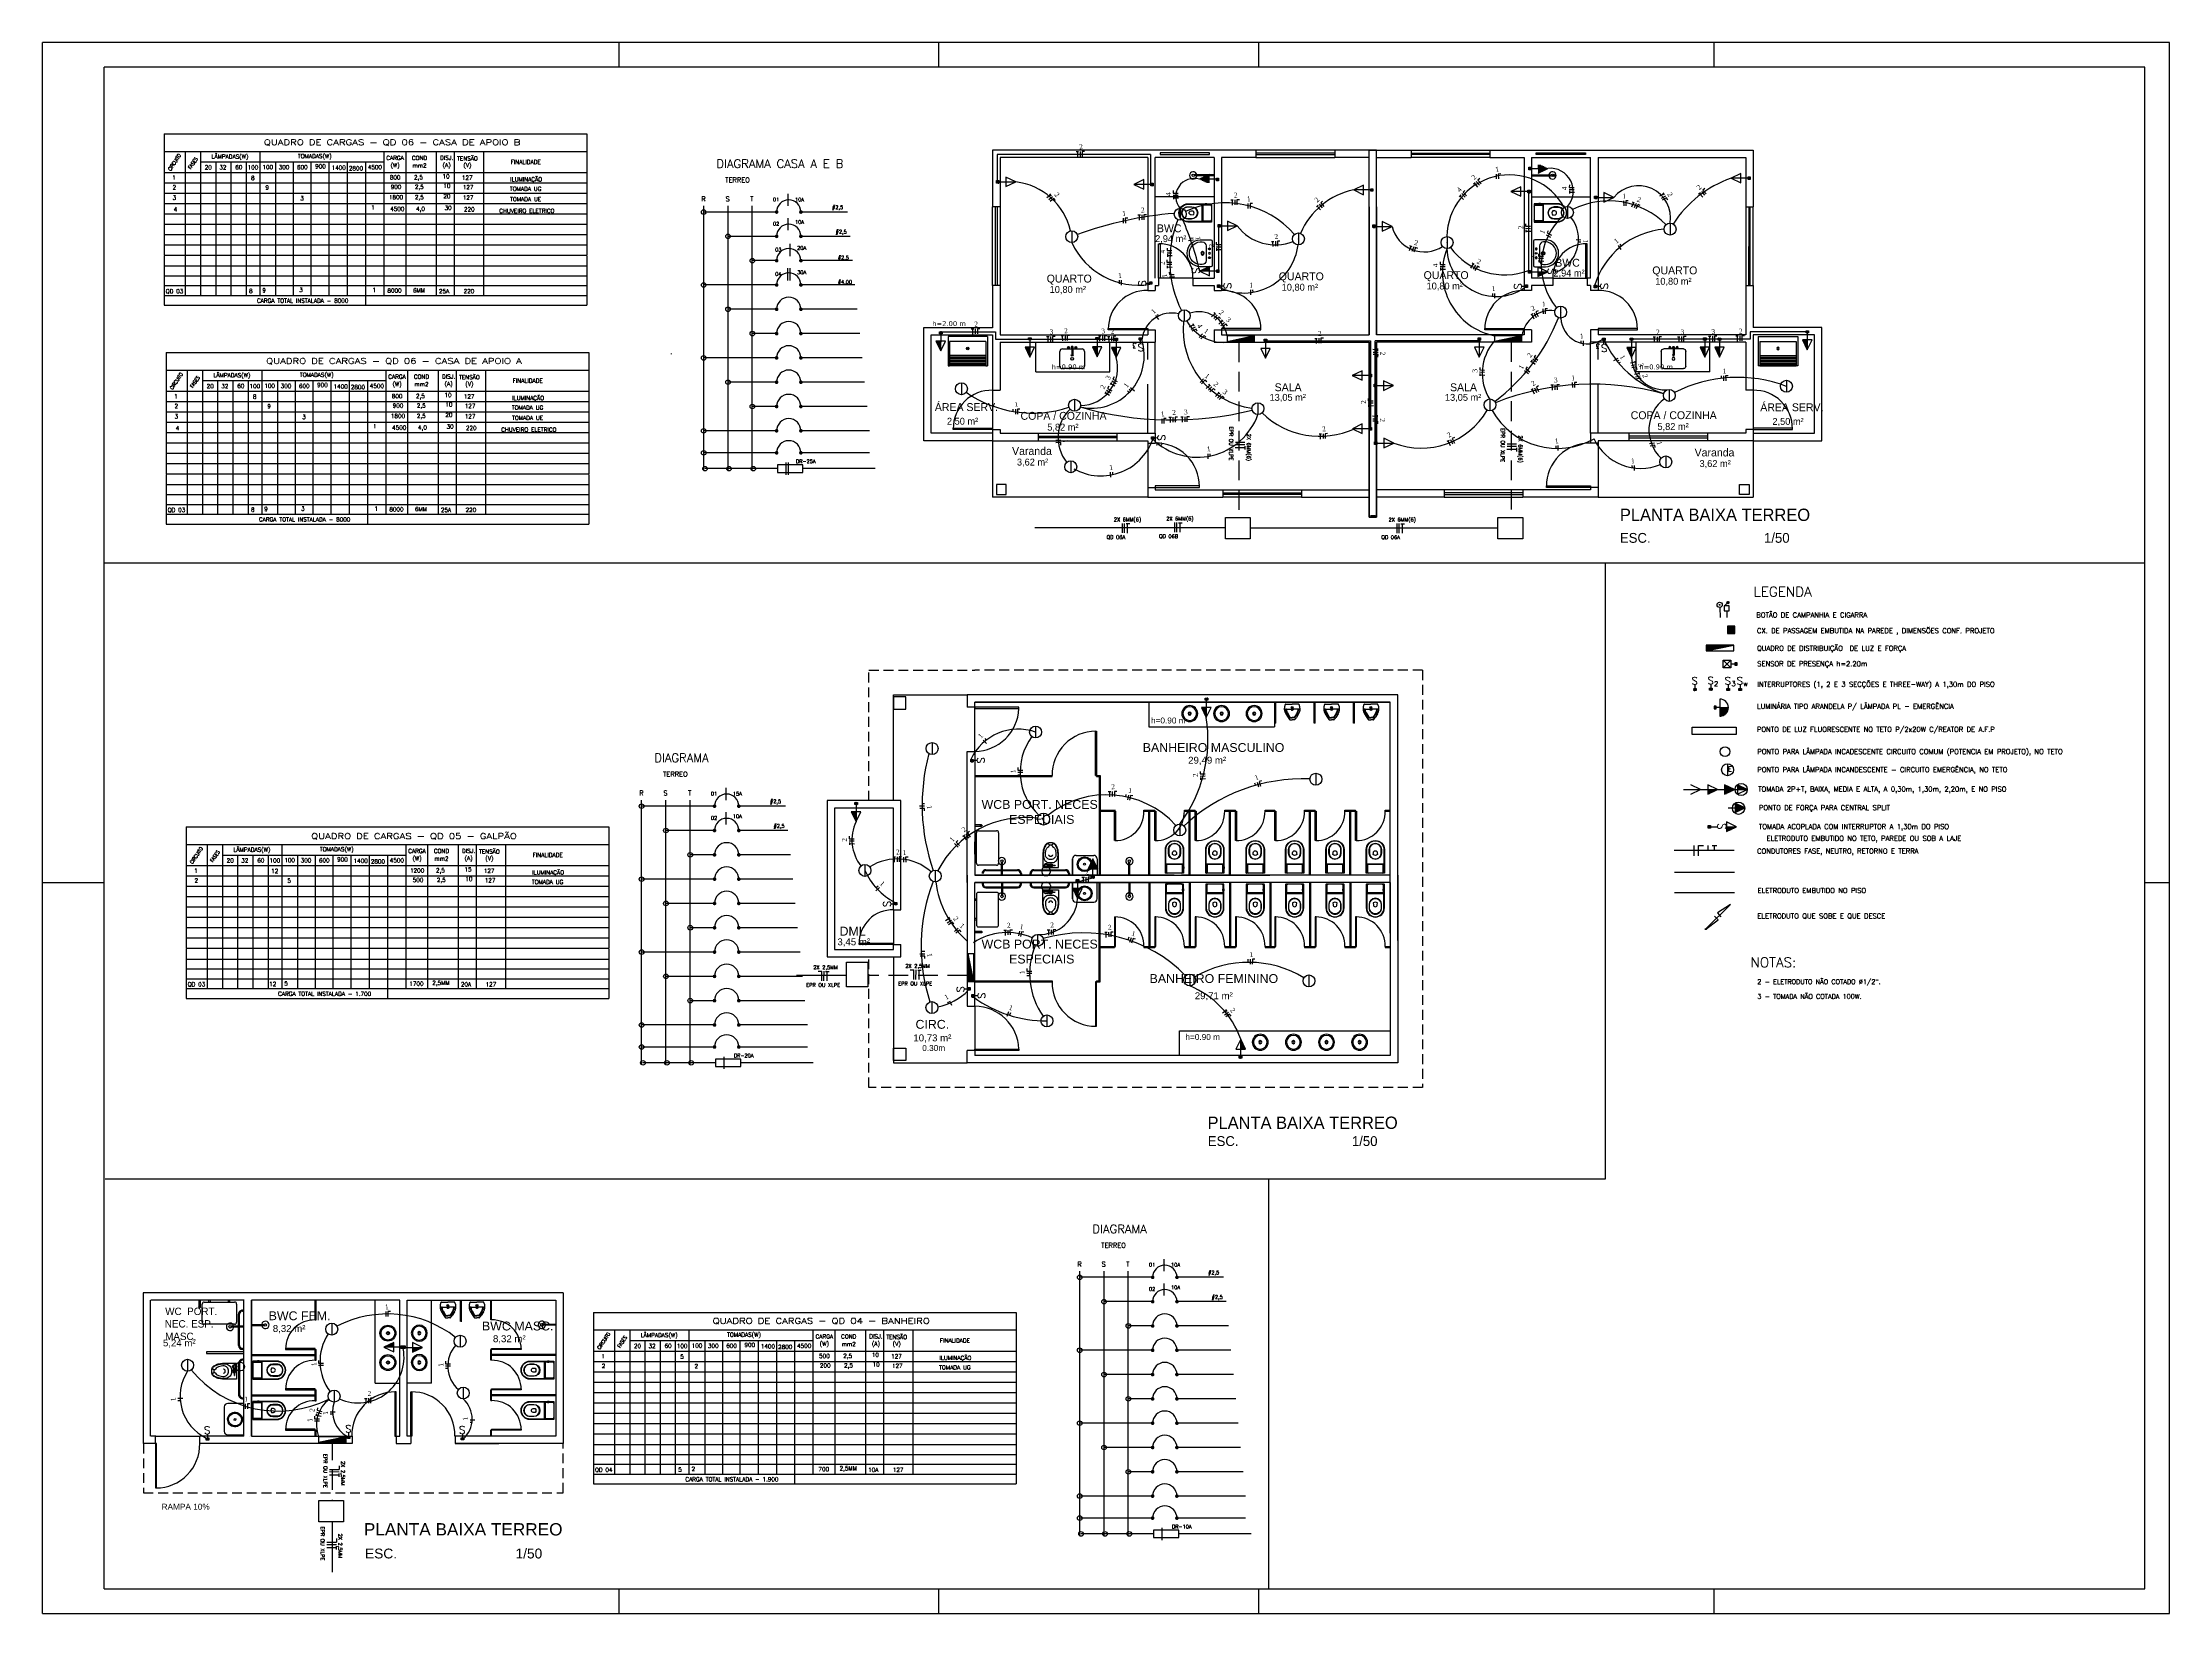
# Model space of a CAD drawing. Header units: inches. Extents: x 645122 to 645329, y 8794230 to 8794268.
# Drawn here: x 645121.94 to 645165.16, y 8794230.42 to 8794262.33 of the extents above; entities that cross this region are included whole.
import ezdxf
from ezdxf.enums import TextEntityAlignment as Align

# ---------------------------------------------------------------- set-up
doc = ezdxf.new("R2010")
doc.units = ezdxf.units.IN
doc.header["$LTSCALE"] = 8
doc.header["$MEASUREMENT"] = 0
doc.linetypes.add('HIDDEN', pattern=[0.375, 0.25, -0.125])
for name, color, linetype in [('APBAN', 7, 'Continuous'), ('APBAN-I', 251, 'Continuous'), ('blocos', 10, 'Continuous'), ('CIRCUITOS', 3, 'Continuous'), ('ELETRICA', 3, 'Continuous'), ('ELETRICO', 3, 'Continuous'), ('ILUMINACAO', 4, 'Continuous'), ('INTERRUPTORES', 3, 'Continuous'), ('LUZ', 4, 'Continuous'), ('pena01', 8, 'Continuous'), ('pena02', 7, 'Continuous'), ('pena03', 2, 'Continuous'), ('pena05', 3, 'Continuous'), ('pena1', 8, 'Continuous'), ('pena2', 7, 'Continuous'), ('pena3', 2, 'Continuous'), ('pena9', 6, 'Continuous'), ('SAN', 7, 'Continuous'), ('SANFINAL', 1, 'Continuous'), ('TELEFONICO', 9, 'Continuous'), ('TOMADAS', 3, 'Continuous'), ('TUBO_LAJE', 3, 'Continuous'), ('TXT_LEGENDA', 7, 'Continuous')]:
    doc.layers.add(name, color=color, linetype=linetype)
doc.styles.add('ARIAL', font='arial.ttf', dxfattribs={"height": 36})
doc.styles.add('rocha', font='times.ttf')
doc.styles.add('ROMANS', font='romans', dxfattribs={"height": 0.2})
doc.styles.get("Standard").update_dxf_attribs({"font": 'GOTHIC.TTF'})

# ---------------------------------------------------------------- blocks, each defined once
blk = doc.blocks.new('MICTOR01')
at = {"layer": 'APBAN'}
for p, q in [((-0.1292141492265144, 0), (0, 0)), ((0.1292141492265144, 0), (0, 0)), ((-0.1308681538336029, -0.1975689836702212), (-0.0855632419587091, -0.2704678737819495)), ((-0.0431883719410282, -0.3199999999999998), (0, -0.3199999999999998)), ((0.0431883719410282, -0.3199999999999998), (0, -0.3199999999999998)), ((0.1308681538336029, -0.1975689836702212), (0.0855632419587091, -0.2704678737819495))]:
    blk.add_line(p, q, dxfattribs=at)
for centre, radius, start, end in [((0.0390000000000002, -0.0920000000000001), 0.2000000000000001, 155.4040692121763, 211.859959956666), ((-0.1292141492265144, -0.0150000000000001), 0.015, 90, 155.4040692122018), ((0.3391071426252987, -0.0065454146063968), 0.5000000000000004, 211.8599599566659, 217.9788303602328), ((-0.0431883719410282, -0.3050000000000002), 0.015, 217.9788303602323, 270), ((0.0431883719410282, -0.3050000000000002), 0.015, 270, 322.0211696397677), ((-0.3391071426252989, -0.0065454146063968), 0.5000000000000004, 322.0211696397672, 328.1400400433341), ((0.1292141492265144, -0.0150000000000001), 0.015, 24.59593078779587, 90), ((-0.0390000000000002, -0.0920000000000001), 0.2000000000000001, 328.1400400433341, 24.59593078782138)]:
    blk.add_arc(centre, radius, start, end, dxfattribs=at)
at = {"layer": 'APBAN-I'}
for p, q in [((-0.1564198796337448, -0.1200000000000001), (-0.1564198796337448, -0.1345566756682506)), ((-0.1364198796337448, -0.1000000000000001), (0, -0.1000000000000001)), ((-0.106803119908107, -0.1826131422357364), (-0.0614982080332125, -0.2555120323474656)), ((-0.0983097122164267, -0.1773346930522255), (-0.0530048003415324, -0.2502335831639546)), ((-0.0373835802277787, -0.2800000000000002), (0, -0.2800000000000002)), ((-0.0320815313517082, -0.27), (0, -0.27)), ((0.136419879633745, -0.1000000000000001), (0, -0.1000000000000001)), ((0.0320815313517082, -0.27), (0, -0.27)), ((0.0373835802277787, -0.2800000000000002), (0, -0.2800000000000002)), ((0.0983097122164267, -0.1773346930522255), (0.0530048003415324, -0.2502335831639546)), ((0.106803119908107, -0.1826131422357364), (0.0614982080332125, -0.2555120323474656)), ((0.1564198796337448, -0.1200000000000001), (0.1564198796337448, -0.1345566756682506))]:
    blk.add_line(p, q, dxfattribs=at)
for centre, radius in [((0, -0.0699999999999999), 0.02), ((-0.016, -0.1120000000000001), 0.004), ((0, -0.0699999999999999), 0.015), ((-0.008, -0.1239999999999997), 0.004), ((0, -0.0699999999999999), 0.0075), ((0, -0.1120000000000001), 0.004), ((0.008, -0.1239999999999997), 0.004), ((0.016, -0.1120000000000001), 0.004)]:
    blk.add_circle(centre, radius, dxfattribs=at)
for centre, radius, start, end in [((-0.1364198796337448, -0.1200000000000001), 0.02, 90, 180), ((-0.1271584458100867, -0.105), 0.005, 90, 184.4736268872425), ((0.0390000000000002, -0.0920000000000001), 0.1716662206748073, 184.473626887242, 211.859959956666), ((-0.1171259257795687, -0.105), 0.005, 90, 184.7598171621277), ((0.0389999999999999, -0.0920000000000001), 0.1616662206748073, 184.759817162127, 211.8599599566661), ((0.3391071426252987, -0.0065454146063968), 0.4716662206748076, 211.8599599566661, 214.4689471809781), ((0.3391071426252987, -0.0065454146063968), 0.4616662206748077, 211.859959956666, 213.7963146708871), ((-0.0373835802277787, -0.2650000000000001), 0.015, 214.4689471809785, 270), ((-0.0320815313517082, -0.2549999999999999), 0.015, 213.7963146708874, 270), ((0.0320815313517082, -0.2549999999999999), 0.015, 270, 326.2036853291125), ((0.0373835802277787, -0.2650000000000001), 0.015, 270, 325.5310528190215), ((-0.3391071426252989, -0.0065454146063968), 0.4616662206748077, 326.2036853291129, 328.1400400433339), ((-0.3391071426252989, -0.0065454146063968), 0.4716662206748076, 325.5310528190218, 328.1400400433339), ((-0.0390000000000002, -0.0920000000000001), 0.1616662206748073, 328.1400400433339, 355.240182837873), ((-0.0390000000000002, -0.0920000000000001), 0.1716662206748073, 328.1400400433339, 355.5263731127579), ((0.1171259257795687, -0.105), 0.005, 355.2401828378722, 90), ((0.1271584458100867, -0.105), 0.005, 355.5263731127575, 90), ((0.136419879633745, -0.1200000000000001), 0.02, 0, 90)]:
    blk.add_arc(centre, radius, start, end, dxfattribs=at)
blk = doc.blocks.new('FVALV1-P')
for p, q in [((-2.380471758470093, 0.1249999999999716), (-4.625, 0.1249999999999716)), ((-2.255471758470093, 0.6160254037844766), (-2.255471758470093, -0.6160254037844481)), ((-2.255471758470093, 0.6160254037844766), (-1.637990446217145, 0.6160254037844481)), ((1.442348310587249, 0.991025403784448), (1.921497935799266, 0.9910254037844765)), ((1.921497935799266, 0.9910254037844765), (1.921497935799266, -0.991025403784448)), ((1.921497935799266, 0.8660254037844765), (2.421497935799266, 0.8660254037844481)), ((2.921497935799379, 0.9910254037844765), (2.421497935799266, 0.9910254037844765)), ((2.421497935799266, 0.9910254037844765), (2.421497935799266, -0.991025403784448)), ((2.921497935799266, 0), (2.421497935799152, 0)), ((2.921497935799266, 0.9910254037844765), (2.921497935799266, -0.991025403784448)), ((2.921497935799266, 0.8660254037844481), (5.75, 0.8660254037844481)), ((6.25, 2.25), (3.25, 2.25)), ((3.25, 2.25), (3.25, 1.75)), ((3.75, 1.609402032952885), (3.75, 0.8660254037844481)), ((3.875, 1.583524468853767), (3.875, 1.116025403784476)), ((4, 0.9910254037844765), (4.5, 0.9910254037844765)), ((4.625, 1.50168949777327), (4.625, 1.116025403784476)), ((4.875, 1.50168949777327), (4.875, 1.116025403784448)), ((5, 0.991025403784448), (5.5, 0.991025403784448)), ((5.625, 1.583524468853767), (5.625, 1.116025403784448)), ((5.75, 1.609402032952885), (5.75, 0.8660254037844481)), ((6.25, 2.25), (6.25, 1.75)), ((-2.380471758470093, -0.1250000000000568), (-4.625, -0.1250000000000284)), ((-2.255471758470093, -0.6160254037844481), (-1.637990446217145, -0.6160254037844481)), ((1.442348310587249, -0.9910254037844765), (1.921497935799266, -0.991025403784448)), ((1.921497935799266, -0.8660254037844481), (2.421497935799266, -0.8660254037844481)), ((2.921497935799379, -0.991025403784448), (2.421497935799266, -0.991025403784448)), ((2.921497935799266, -0.8660254037844481), (5.75, -0.8660254037844197)), ((3.75, -0.8660254037844197), (3.75, -1.366025403784419)), ((3.875, -1.241025403784419), (3.875, -1.427517076888165)), ((4, -1.116025403784419), (4.5, -1.116025403784419)), ((4.625, -1.241025403784419), (4.625, -1.612345747344107)), ((4.875, -1.241025403784419), (4.875, -1.612345747344107)), ((5, -1.116025403784419), (5.5, -1.116025403784419)), ((5.625, -1.241025403784419), (5.625, -1.427517076888165)), ((5.75, -0.8660254037844197), (5.75, -1.366025403784419))]:
    blk.add_line(p, q)
blk.add_lwpolyline([(1, 0), (0.5, 0.8660254037844481), (-0.5, 0.8660254037844481), (-1, 0), (-0.5, -0.8660254037844481), (0.5, -0.8660254037844481)], close=True)
for radius in [1.75, 1, 0.3420251249457351]:
    blk.add_circle((0, 0), radius)
for centre, radius, start, end in [((-4.625, -2.84e-14), 0.125, 90, 270), ((-2.380471758470093, 0.2499999999999716), 0.125, 270, 0), ((4.75, 6.125000000000143), 4.625000000000133, 251.0753555839493, 288.9246444160506), ((5.125, 2.84e-14), 1.625000000000005, 147.7957724960277, 212.2042275039731), ((4, 1.116025403784476), 0.125, 180, 269.9999999999996), ((4.5, 1.116025403784476), 0.125, 270, 0), ((5, 1.116025403784448), 0.125, 180, 270), ((5.5, 1.116025403784448), 0.125, 269.9999999999991, 0), ((4.375032143655972, 0), 1.624972801612171, 327.7951684791503, 32.20483152084964), ((-2.380471758470093, -0.2500000000000568), 0.125, 0, 89.99999999999972), ((4.75, 0.5089745962154097), 2.124999999999874, 241.9275130641454, 298.0724869358551), ((4, -1.241025403784419), 0.125, 90, 180), ((4.5, -1.241025403784419), 0.125, 0, 90), ((5, -1.241025403784419), 0.125, 90, 180), ((5.5, -1.241025403784419), 0.125, 0, 90)]:
    blk.add_arc(centre, radius, start, end)
blk = doc.blocks.new('WC-F1-P')
blk.add_line((-1.350992840896424, -23.32211614396573), (1.350992840896424, -23.32211614396573))
for points in [[(-8.25, -12.875, 0.0496478728632474), (-7.731023368423393, -18.08869164847635, 0.0634601919193343), (-6.419417382414848, -21.97899980777734, 0.1034849996083379), (-4.10331055047925, -24.97460113634526, 0.1784578545156074), (-2, -25.75), (2.000000000000113, -25.75, 0.1784578545156074), (4.103310550479363, -24.97460113634526, 0.1034849996083379), (6.419417382414963, -21.97899980777734, 0.0634601919193343), (7.731023368423508, -18.08869164847635, 0.0496478728632474), (8.25, -12.875), (8.25, 0), (-8.25, 0)], [(3.778762666917714, -24.59424778579387, 0.1034849996083189), (5.969614279221559, -21.76064878680975, 0.063460191919346), (7.240834586368577, -17.99012716223757, 0.0496478728632397), (7.750000000000112, -12.875, 0.075858022266175), (7.29163646095742, -9.871191700266877, 0.0860691661263587), (6.065863991822766, -7.485143716543432, 0.1059853636982823), (4.111839298238578, -5.794251323692776, 0.126200971863739), (2.000000000000113, -5.252592144693891), (-2.000000000000227, -5.252592144693891, 0.126200971863739), (-4.111839298238691, -5.794251323692776, 0.1059853636982823), (-6.065863991822879, -7.485143716543432, 0.0860691661263587), (-7.291636460957532, -9.871191700266877, 0.075858022266175), (-7.75, -12.875, 0.0496478728632397), (-7.240834586368464, -17.99012716223757, 0.063460191919346), (-5.969614279221445, -21.76064878680975, 0.1034849996083374), (-3.778762666917145, -24.59424778579424, 0.0975112380923042), (-3.213920338190177, -24.83113656035175, 0.0980799860079156), (-2.604915050335421, -24.83550090874079, 0.0988951801621849), (-2.041444342315344, -24.60683052042578, 0.0994794305237569), (-1.612039353962018, -24.18120886773636, 0.0994794305236888), (-1.380383129034044, -23.62274863753817, 0.0988951801620918), (-1.381748694981752, -23.01464706664859, 0.0980799860079961), (-1.616065304596986, -22.45250632392444, 0.0975112380923112), (-2.048944218137535, -22.01917158720829, -0.1024447204970047), (-3.862361702361226, -20.16802416613376, -0.0778841978574688), (-5.018650984855298, -17.54695144122718, -0.0650957978990858), (-5.462204302269583, -14.15446075104125, -0.024283564057555), (-5.400027903162481, -12.875, -0.1153307236987356), (-5.005187948048956, -11.18599594734195, -0.1039460818264938), (-3.81839634892276, -9.677002701107, -0.0910714146870604), (-2.107666667578428, -8.70755440205761, -0.0836751319546973), (0, -8.352348847472996, -0.0836751319546928), (2.107666667578541, -8.70755440205761, -0.09107141468704599), (3.81839634892276, -9.677002701107, -0.1039460818264934), (5.005187948049069, -11.18599594734209, -0.1153307236987107), (5.400027903162481, -12.875, -0.0242835640575523), (5.462204302269583, -14.15446075104125, -0.0650957978990895), (5.018650984855298, -17.54695144122698, -0.0778841978574829), (3.862361702361226, -20.16802416613376, -0.1024447204970109), (2.048944218137535, -22.01917158720826, 0.0975112380923112), (1.616065304596986, -22.45250632392444, 0.0980799860079961), (1.381748694981752, -23.01464706664859, 0.0988951801620918), (1.380383129034044, -23.62274863753817, 0.0994794305236888), (1.612039353962018, -24.18120886773636, 0.0994794305237569), (2.041444342315344, -24.60683052042578, 0.0988951801621849), (2.604915050335421, -24.83550090874079, 0.0980799860079156), (3.213920338190177, -24.83113656035175, 0.0975112380923042)]]:
    blk.add_lwpolyline(points, format="xyb", close=True)
blk.add_lwpolyline([(-2.000000000000227, -13.43913388291639, -0.1110644907205188), (-1.852197413514545, -12.78195086620653, -0.1028410224792518), (-1.414213562373333, -12.20269879740272, -0.0930110421385426), (-0.7772094530137111, -11.8269469811789, -0.0870820804135983), (-1.137e-13, -11.69055061598899, -0.0870820804136202), (0.7772094530134837, -11.82694698117896, -0.0930110421385759), (1.414213562373106, -12.20269879740272, -0.1028410224792996), (1.852197413514318, -12.78195086620664, -0.1110644907206233), (2.000000000000113, -13.43913388291639, -0.1110644907206021)], format="xyb")
blk.add_circle((0, -2.30311564907592), 1)
blk = doc.blocks.new('Cp-616-S')
at = {"layer": 'Defpoints', "color": 0, "linetype": 'ByBlock'}
for p in [(0.2679759029470592, -1e-16), (0.1196102980366032, -0.665)]:
    blk.add_point(p, dxfattribs=at)
at = {"layer": 'SAN'}
for points in [[(0.2679759029470592, -1e-16, -0.3292561446512832), (0.2712591201886028, -0.0037885377355825), (0.2712591201886028, -0.481, -0.4126226496882022), (0.0862591201886032, -0.665, -0.4126226496882023), (-0.0987408798113965, -0.4810000000004235), (-0.0987408798113956, -0.1294999999999993), (-0.1027408798113969, -0.1294999999999993), (-0.1027408798113969, -0.0944999999999991), (-0.0987408798113956, -0.0944999999999991), (-0.0987408798113965, -0.0037885377355824, -0.329256144651283), (-0.0954576625698529, 0), (-0.0862591201886032, 0), (0.0862591201886032, 0), (0.2592022987269935, -1e-16)], [(0.0862591201886032, -0.6059999999999998, -0.4185443353396022), (-0.0357408798113967, -0.4850000000000003), (-0.0357408798113959, -0.4060000000000006, -0.4118637567451122), (0.0862591201886032, -0.2830000000000005, -0.4118637567451122), (0.2082591201886021, -0.4060000000000006), (0.208259120188603, -0.4850000000000003, -0.4185443353396022)], [(0.0862591201886032, -0.4550000000000011, -0.4285714285714467), (0.0462591201886031, -0.4180000000000002), (0.043259120188603, -0.3780000000000001, -0.1675403903334294), (0.0862591201886032, -0.3630000000000004, -0.1675403903334294), (0.1292591201886033, -0.3780000000000001), (0.1262591201886032, -0.4180000000000002, -0.4285714285714467)]]:
    blk.add_lwpolyline(points, format="xyb", close=True, dxfattribs=at)
for points in [[(0.2412591201886025, -1e-16, -0.4364994643285426), (0.2612591201886021, -0.0200000000000021), (0.2612591201886012, -0.1700000000000008, -0.4386362496681342), (0.2412591201886025, -0.1900000000000004), (0.0862591201886032, -0.1900000000000004), (-0.0687408798113962, -0.1900000000000004, -0.4386362496681342), (-0.0887408798113949, -0.1700000000000008), (-0.0887408798113949, -0.1295000000000002, -0.4629485237248387)], [(-0.0887408798113949, -0.0945), (-0.0887408798113958, -0.0200000000000025, -0.4364994643285426), (-0.0687408798113962, 0)]]:
    blk.add_lwpolyline(points, format="xyb", dxfattribs=at)
at = {"layer": 'SANFINAL'}
for points in [[(-0.0887408798113958, -0.0200000000000025), (-0.0887408798113958, -0.0024238979684341, -0.4073213578823442), (-0.0866840583368394, 1.2151e-12)], [(-0.0537408798113965, 0, 0.3241405372021634), (-0.0737408798114103, -0.0199999999999996), (-0.0737408798115187, -0.1599999999991369, 0.3333333333631638), (-0.0587408798103759, -0.1750000000001455), (0.0862591201886032, -0.1750000000000816), (0.2312591201875822, -0.1750000000001455, 0.3333333333631638), (0.246259120188725, -0.1599999999991369), (0.2462591201886166, -0.0199999999999996, 0.3241405372021634), (0.2262591201886028, 0, 0.3241405372021634)], [(0.261259120188603, -0.1715884291118597), (0.261259120188603, -0.481, -0.4160377205077652), (0.0862591201886032, -0.6589999999999998, -0.4160377205077652), (-0.0887408798113967, -0.4809999999999998), (-0.0887408798113967, -0.1715884291118597)], [(-0.0737408798114441, -0.0640000000000001), (-0.0757408798114439, -0.0640000000000009, 0.3747027361191369), (-0.0765051629820404, -0.0644261038884846, 0.3221907204856621), (-0.0764787999019854, -0.0815935695257934, 0.3225088028318137), (-0.075740879811459, -0.0820000000000007), (-0.0737408798114583, -0.0820000000000007)], [(0.2462591201886646, -0.0820000000000008), (0.2482591201886652, -0.0820000000000008, 0.3225088028318137), (0.2489970402791917, -0.0815935695257935, 0.3221907204856621), (0.2490234033592467, -0.0644261038884846, 0.3747027361191369), (0.2482591201886501, -0.064000000000001), (0.2462591201886504, -0.0640000000000001)], [(0.2612591201886021, -0.0185445409168133), (0.2612591201886021, -0.0024238979684342, 0.4073213562159996), (0.2592022987269935, -1e-16, 0.4073213562159996)]]:
    blk.add_lwpolyline(points, format="xyb", dxfattribs=at)
for points in [[(-0.0987408798113956, -0.0944999999999991), (-0.0867408798113969, -0.0945000000000009), (-0.086740879811396, -0.1295000000000002), (-0.0987408798113956, -0.1294999999999993)], [(-0.0867408798113969, -0.1269999999999998), (-0.0757408798114936, -0.1269999999999989), (-0.0757408798114696, -0.0970000000000004), (-0.0867408798113969, -0.0969999999999995)]]:
    blk.add_lwpolyline(points, dxfattribs=at)
blk.add_lwpolyline([(0.0862591201886032, -0.6019997265560063, 0.4186765283470634), (0.2042591201886035, -0.4850065881917116), (0.2042591201975563, -0.4059997323563441, 0.4117841770274387), (0.0862591201886032, -0.287000135511262, 0.4117841770274387), (-0.03174087982035, -0.4059997323563441), (-0.0317408798113972, -0.4850065881917116, 0.4186765283470634)], format="xyb", close=True, dxfattribs=at)
blk = doc.blocks.new('L60-c60-S')
for centre, start, end in [((0.1245000000000003, -0.2337916666666671), 177.5622495297373, 177.7704684518169), ((0.124500000000002, -0.2337916666666671), 2.229531548183119, 2.437750470262729)]:
    blk.add_arc(centre, 0.275208333333333, start, end)
at = {"layer": 'Defpoints', "linetype": 'ByBlock'}
for p in [(-0.1245000000000003, 2e-16), (0.3735000000000026, 2e-16), (-0.1505000000000054, -0.2444980542977955), (0.3995000000000077, -0.2444980542977955), (0.1245000000000012, -0.5100000000000005)]:
    blk.add_point(p, dxfattribs=at)
at = {"layer": 'SAN'}
for points in [[(-0.1505000000000054, -0.2444980542977955), (-0.1505000000000001, -0.026, -0.3694445435308713), (-0.1245000000000003, 2e-16), (0.1245000000000012, -2e-16), (0.3735000000000026, 2e-16, -0.3694445435308713), (0.3995000000000024, -0.026), (0.3995000000000077, -0.2444980542977955, -0.4021303822190873), (0.1245000000000012, -0.5100000000000005, -0.4021303822190883)], [(0.1245000000000012, -0.1240000000000003), (0.2735000000000012, -0.123999999999999, -0.4104232890505752), (0.3545000000000069, -0.202949367092528), (0.3545000000000078, -0.2435833333333914, -0.4018060990081697), (0.1245000000000012, -0.4640000000000003, -0.4018060990081697), (-0.1055000000000055, -0.2435833333333914), (-0.1055000000000046, -0.202949367092528, -0.4104232890505752), (-0.0244999999999989, -0.123999999999999)], [(0.1245000000000012, -0.1599999999999995, 0.9999999999999998), (0.1245000000000012, -0.2299999999999998, 0.9999999999999996)], [(0.1245000000000012, -0.0375000000000003, 0.9999999999999998), (0.1245000000000012, -0.0725000000000005, 0.9999999999999996)]]:
    blk.add_lwpolyline(points, format="xyb", close=True, dxfattribs=at)
at = {"layer": 'SAN', "linetype": 'HIDDEN'}
for centre in [(0.0345000000000013, -0.0550000000000004), (0.214500000000001, -0.0550000000000004)]:
    blk.add_circle(centre, 0.0175, dxfattribs=at)
at = {"layer": 'SANFINAL'}
blk.add_lwpolyline([(0.1245000000000012, -0.2174999999999996, 0.9999999999999996), (0.1245000000000012, -0.1724999999999996, 0.9999999999999998)], format="xyb", close=True, dxfattribs=at)
blk = doc.blocks.new('CUBA')
for p, q in [((3.042018761734319, 3.468531404504642), (3.232018761734318, 3.468531404504642)), ((3.150098487260943, 3.503531404504642), (3.164463403991982, 3.503531404504642)), ((3.150098487260943, 3.493531404504642), (3.164463403991982, 3.493531404504642)), ((3.164463403991982, 3.518531404504682), (3.164463403991981, 3.503531404504642)), ((3.164463403991981, 3.493531404504642), (3.164463403991982, 3.479166487773604)), ((3.174463403991981, 3.518531404504682), (3.174463403991981, 3.503531404504642)), ((3.174463403991981, 3.503531404504642), (3.188828320723019, 3.503531404504642)), ((3.174463403991981, 3.493531404504642), (3.188828320723019, 3.493531404504642)), ((3.174463403991981, 3.493531404504642), (3.174463403991981, 3.479166487773604)), ((3.232018761734318, 3.498531404504641), (3.232018761734319, 3.354702293129976)), ((3.252018761734318, 3.498531404504641), (3.252018761734318, 3.354702293129976)), ((3.252018761734318, 3.468531404504642), (3.442018761734318, 3.468531404504642)), ((3.309574119476656, 3.503531404504642), (3.295209202745618, 3.503531404504642)), ((3.309574119476656, 3.493531404504642), (3.295209202745618, 3.493531404504642)), ((3.309574119476656, 3.518531404504682), (3.309574119476656, 3.503531404504642)), ((3.309574119476656, 3.493531404504642), (3.309574119476656, 3.479166487773604)), ((3.319574119476655, 3.518531404504682), (3.319574119476656, 3.503531404504642)), ((3.333939036207693, 3.503531404504642), (3.319574119476655, 3.503531404504642)), ((3.319574119476656, 3.493531404504642), (3.319574119476655, 3.479166487773604)), ((3.333939036207693, 3.493531404504642), (3.319574119476655, 3.493531404504642)), ((2.992018761734322, 3.118531404504644), (2.992018761734319, 3.418531404504641)), ((3.442018761734318, 3.068531404504643), (3.042018761734323, 3.068531404504643)), ((3.492018761734319, 3.418531404504641), (3.492018761734319, 3.118531404504644))]:
    blk.add_line(p, q)
at = {"const_width": 0.01}
blk.add_lwpolyline([(3.217018761734319, 3.268531404504642, 1), (3.267018761734318, 3.268531404504642, 1)], format="xyb", close=True, dxfattribs=at)
for centre, radius in [((3.169463403991982, 3.498531404504642), 0.02), ((3.314574119476656, 3.498531404504642), 0.02), ((3.242018761734319, 3.268531404504642), 0.0278247507517711), ((3.242018761734319, 3.339946896172836), 0.017824750751771), ((3.242018761734319, 3.339946896172836), 0.007824750751771)]:
    blk.add_circle(centre, radius)
for centre, radius, start, end in [((3.042018761734319, 3.418531404504641), 0.05, 90, 180), ((3.169463403991982, 3.498531404504642), 0.01, 119.9999999999993, 149.999999999995), ((3.169463403991982, 3.498531404504642), 0.01, 209.9999999999971, 240.0000000000007), ((3.169463403991982, 3.498531404504642), 0.01, 30.00000000000156, 60.00000000000065), ((3.169463403991982, 3.498531404504642), 0.01, 299.9999999999993, 330.0000000000028), ((3.242018761734319, 3.498531404504642), 0.0199999999999994, 300.0000000000001, 239.9999999999983), ((3.242018761734319, 3.498531404504642), 0.0099999999999993, 0, 180), ((3.314574119476656, 3.498531404504642), 0.01, 119.9999999999993, 149.9999999999984), ((3.314574119476656, 3.498531404504642), 0.01, 209.9999999999972, 240.0000000000007), ((3.314574119476656, 3.498531404504642), 0.01, 30.00000000000503, 60.00000000000065), ((3.314574119476656, 3.498531404504642), 0.01, 299.9999999999993, 330.0000000000028), ((3.442018761734318, 3.418531404504641), 0.05, 0, 90), ((3.042018761734323, 3.118531404504644), 0.05, 180, 270), ((3.442018761734318, 3.118531404504644), 0.05, 270, 0)]:
    blk.add_arc(centre, radius, start, end)
blk = doc.blocks.new('CubaCoz')
blk.add_blockref('CUBA', (-3.242018761734328, -3.068531404504643))
blk = doc.blocks.new('LAVAN-01')
at = {"color": 2}
for p, q in [((0, 0), (0, 0.5999999999999944)), ((0.0300000000000011, 0.5999999999999944), (0, 0.5999999999999944)), ((0.0300000000000011, 0.0999999999999943), (0.0300000000000011, 0.5999999999999944)), ((0.0300000000000011, 0.5999999999999944), (0.7699999999999961, 0.5999999999999872)), ((0.7699999999999961, 0.0999999999999943), (0.7699999999999961, 0.5999999999999944)), ((0.7999999999999972, 0.5999999999999944), (0.7699999999999961, 0.5999999999999944)), ((0.7999999999999972, 0), (0.7999999999999972, 0.5999999999999944)), ((0, 0), (0.7999999999999972, 0)), ((0.0300000000000011, 0.0999999999999943), (0.7699999999999961, 0.0999999999999943))]:
    blk.add_line(p, q, dxfattribs=at)
at = {"color": 1}
for p, q in [((0.0300000000000011, 0.5699999999999932), (0.7699999999999961, 0.5699999999999932)), ((0.0300000000000011, 0.5399999999999922), (0.7699999999999961, 0.5399999999999922)), ((0.0300000000000011, 0.5099999999999909), (0.7699999999999961, 0.5099999999999909)), ((0.0300000000000011, 0.4799999999999898), (0.7699999999999961, 0.4799999999999898)), ((0.0300000000000011, 0.4499999999999887), (0.7699999999999961, 0.4499999999999887)), ((0.0300000000000011, 0.4199999999999875), (0.7699999999999961, 0.4199999999999875)), ((0.0300000000000011, 0.3899999999999863), (0.7699999999999961, 0.3899999999999863))]:
    blk.add_line(p, q, dxfattribs=at)
for radius in [0.025, 0.015]:
    blk.add_circle((0.3999999999999986, 0.2449999999999903), radius, dxfattribs=at)
blk = doc.blocks.new('Lavanderia')
blk.add_blockref('LAVAN-01', (0, 0))
blk = doc.blocks.new('*X26')
at = {"color": 0}
for p, q in [((43.88584100018959, 65.7619570431484), (43.88760789133723, 65.76372393429604)), ((43.88584100018959, 65.7566537422895), (43.89199416716016, 65.76280690926008)), ((43.88584100018959, 65.7513504414306), (43.8963804429831, 65.76188988422412)), ((43.88584100018959, 65.7460471405717), (43.90076671880604, 65.76097285918816)), ((43.88584100018959, 65.7407438397128), (43.90515299462897, 65.7600558341522)), ((43.88584100018959, 65.73544053885391), (43.90953927045191, 65.75913880911624)), ((43.88584100018959, 65.730137237995), (43.91392554627485, 65.75822178408028)), ((43.88584100018959, 65.7248339371361), (43.9183118220978, 65.75730475904432)), ((43.88584100018959, 65.7195306362772), (43.92269809792074, 65.75638773400836)), ((43.88584100018959, 65.7142273354183), (43.92708437374367, 65.7554707089724)), ((43.88584100018959, 65.7089240345594), (43.93147064956662, 65.75455368393644)), ((43.88584100018959, 65.7036207337005), (43.93585692538954, 65.75363665890048)), ((43.88584100018959, 65.6983174328416), (43.94024320121249, 65.75271963386453)), ((43.88584100018959, 65.69301413198271), (43.94462947703543, 65.75180260882857)), ((43.88584100018959, 65.6877108311238), (43.94901575285838, 65.75088558379261)), ((43.88584100018959, 65.6824075302649), (43.95340202868132, 65.74996855875665)), ((43.88584100018958, 65.677104229406), (43.95778830450425, 65.74905153372069)), ((43.88584100018958, 65.6718009285471), (43.96217458032721, 65.74813450868473)), ((43.88584100018958, 65.66649762768822), (43.96656085615013, 65.74721748364875)), ((43.88584100018958, 65.6611943268293), (43.97094713197307, 65.7463004586128)), ((43.88584100018958, 65.6558910259704), (43.97533340779602, 65.74538343357685)), ((43.88584100018958, 65.6505877251115), (43.97971968361897, 65.74446640854087)), ((43.88820327555651, 65.64764669961954), (43.9841059594419, 65.74354938350493)), ((43.8935065764154, 65.64764669961954), (43.98849223526483, 65.74263235846897)), ((43.89880987727431, 65.64764669961954), (43.99287851108777, 65.74171533343299)), ((43.90411317813321, 65.64764669961954), (43.99726478691071, 65.74079830839703)), ((43.90941647899211, 65.64764669961954), (44.00165106273365, 65.73988128336109)), ((43.914719779851, 65.64764669961954), (44.0060373385566, 65.73896425832513)), ((43.9200230807099, 65.64764669961954), (44.01042361437953, 65.73804723328918)), ((43.92532638156882, 65.64764669961954), (44.01480989020247, 65.73713020825322)), ((43.9306296824277, 65.64764669961954), (44.01919616602541, 65.73621318321726)), ((43.9359329832866, 65.64764669961954), (44.02358244184835, 65.7352961581813)), ((43.9412362841455, 65.64764669961954), (44.02796871767129, 65.73437913314534)), ((43.94653958500439, 65.64764669961954), (44.03235499349422, 65.73346210810938)), ((43.95184288586329, 65.64764669961954), (44.03674126931718, 65.73254508307342)), ((43.95714618672221, 65.64764669961954), (44.04112754514011, 65.73162805803746)), ((43.9624494875811, 65.64764669961954), (44.04551382096306, 65.7307110330015)), ((43.96775278844, 65.64764669961954), (44.049900096786, 65.72979400796554)), ((43.97305608929889, 65.64764669961954), (44.05428637260893, 65.72887698292958)), ((43.97835939015779, 65.64764669961954), (44.05867264843187, 65.72795995789362)), ((43.9836626910167, 65.64764669961954), (44.06305892425481, 65.72704293285766)), ((43.98896599187559, 65.64764669961954), (44.06744520007776, 65.72612590782171)), ((43.99426929273449, 65.64764669961954), (44.07183147590069, 65.72520888278575)), ((43.99957259359338, 65.64764669961954), (44.07621775172363, 65.72429185774979)), ((44.00487589445228, 65.64764669961954), (44.08060402754657, 65.72337483271383)), ((44.0101791953112, 65.64764669961954), (44.08499030336952, 65.72245780767786)), ((44.01548249617009, 65.64764669961954), (44.08937657919245, 65.7215407826419)), ((44.02078579702899, 65.64764669961954), (44.09376285501539, 65.72062375760594)), ((44.02608909788789, 65.64764669961954), (44.09814913083834, 65.71970673256997)), ((44.03139239874677, 65.64764669961954), (44.10253540666127, 65.71878970753403)), ((44.03669569960569, 65.64764669961954), (44.10692168248421, 65.71787268249807)), ((44.04199900046459, 65.64764669961954), (44.11130795830715, 65.7169556574621)), ((44.04730230132349, 65.64764669961954), (44.1156942341301, 65.71603863242613)), ((44.05260560218238, 65.64764669961954), (44.12008050995303, 65.71512160739019)), ((44.05790890304128, 65.64764669961954), (44.12446678577597, 65.71420458235423)), ((44.06321220390018, 65.64764669961954), (44.1288530615989, 65.71328755731828)), ((44.06851550475908, 65.64764669961954), (44.13323933742186, 65.71237053228232)), ((44.07381880561798, 65.64764669961954), (44.13762561324479, 65.71145350724636)), ((44.07912210647688, 65.64764669961954), (44.14201188906772, 65.7105364822104)), ((44.08442540733578, 65.64764669961954), (44.14639816489065, 65.70961945717444)), ((44.08972870819468, 65.64764669961954), (44.15078444071361, 65.70870243213848)), ((44.09503200905358, 65.64764669961954), (44.15517071653655, 65.70778540710253)), ((44.10033530991248, 65.64764669961954), (44.1595569923595, 65.70686838206656)), ((44.10563861077138, 65.64764669961954), (44.16394326818243, 65.7059513570306)), ((44.11094191163028, 65.64764669961954), (44.16832954400537, 65.70503433199464)), ((44.11624521248918, 65.64764669961954), (44.17271581982831, 65.70411730695868)), ((44.12154851334807, 65.64764669961954), (44.17710209565124, 65.70320028192272)), ((44.12685181420697, 65.64764669961954), (44.18148837147419, 65.70228325688676)), ((44.13215511506587, 65.64764669961954), (44.18587464729713, 65.7013662318508)), ((44.13745841592478, 65.64764669961954), (44.19026092312007, 65.70044920681484)), ((44.14276171678367, 65.64764669961954), (44.194647198943, 65.69953218177889)), ((44.14806501764257, 65.64764669961954), (44.19903347476594, 65.69861515674293)), ((44.15336831850146, 65.64764669961954), (44.20341975058889, 65.69769813170697)), ((44.15867161936037, 65.64764669961954), (44.20780602641182, 65.69678110667101)), ((44.16397492021927, 65.64764669961954), (44.21219230223478, 65.69586408163505)), ((44.16927822107816, 65.64764669961954), (44.21657857805771, 65.69494705659909)), ((44.17458152193706, 65.64764669961954), (44.22096485388064, 65.69403003156313)), ((44.17988482279596, 65.64764669961954), (44.2253511297036, 65.69311300652717)), ((44.18518812365486, 65.64764669961954), (44.22973740552652, 65.69219598149121)), ((44.19049142451376, 65.64764669961954), (44.23412368134946, 65.69127895645525)), ((44.19579472537266, 65.64764669961954), (44.2385099571724, 65.69036193141929)), ((44.20109802623156, 65.64764669961954), (44.24289623299535, 65.68944490638333)), ((44.20640132709046, 65.64764669961954), (44.24728250881829, 65.68852788134737)), ((44.21170462794935, 65.64764669961954), (44.25166878464122, 65.68761085631141)), ((44.21700792880826, 65.64764669961954), (44.25605506046417, 65.68669383127546)), ((44.22231122966715, 65.64764669961954), (44.2604413362871, 65.6857768062395)), ((44.22761453052605, 65.64764669961954), (44.26482761211004, 65.68485978120354)), ((44.23291783138497, 65.64764669961954), (44.26921388793298, 65.68394275616757)), ((44.23822113224385, 65.64764669961954), (44.27360016375593, 65.68302573113162)), ((44.24352443310275, 65.64764669961954), (44.27798643957887, 65.68210870609566)), ((44.24882773396165, 65.64764669961954), (44.28237271540179, 65.6811916810597)), ((44.25413103482055, 65.64764669961954), (44.28675899122474, 65.68027465602374)), ((44.25943433567946, 65.64764669961954), (44.29114526704768, 65.67935763098778)), ((44.26473763653834, 65.64764669961954), (44.29553154287062, 65.67844060595182)), ((44.27004093739724, 65.64764669961954), (44.29991781869357, 65.67752358091586)), ((44.27534423825615, 65.64764669961954), (44.3043040945165, 65.6766065558799)), ((44.28064753911504, 65.64764669961954), (44.30869037033945, 65.67568953084394)), ((44.28595083997396, 65.64764669961954), (44.31307664616239, 65.67477250580797)), ((44.29125414083284, 65.64764669961954), (44.31746292198532, 65.67385548077203)), ((44.29655744169174, 65.64764669961954), (44.32184919780826, 65.67293845573607)), ((44.30186074255064, 65.64764669961954), (44.3262354736312, 65.67202143070011)), ((44.30716404340954, 65.64764669961954), (44.33062174945415, 65.67110440566415)), ((44.31246734426843, 65.64764669961954), (44.33500802527709, 65.67018738062818)), ((44.31777064512735, 65.64764669961954), (44.33939430110002, 65.66927035559222)), ((44.32307394598622, 65.64764669961954), (44.34378057692296, 65.66835333055627)), ((44.32837724684513, 65.64764669961954), (44.3481668527459, 65.66743630552031)), ((44.33368054770403, 65.64764669961954), (44.35255312856884, 65.66651928048435)), ((44.33898384856294, 65.64764669961954), (44.35693940439179, 65.66560225544839)), ((44.34428714942185, 65.64764669961954), (44.36132568021473, 65.66468523041243)), ((44.34959045028072, 65.64764669961954), (44.36571195603766, 65.66376820537647)), ((44.35489375113963, 65.64764669961954), (44.3700982318606, 65.66285118034051)), ((44.36019705199853, 65.64764669961954), (44.37448450768353, 65.66193415530455)), ((44.36550035285742, 65.64764669961954), (44.37887078350648, 65.6610171302686)), ((44.37080365371634, 65.64764669961954), (44.38325705932942, 65.66010010523264)), ((44.37610695457522, 65.64764669961954), (44.38764333515236, 65.65918308019667)), ((44.38141025543413, 65.64764669961954), (44.39202961097531, 65.65826605516072)), ((44.38671355629303, 65.64764669961954), (44.39641588679824, 65.65734903012476)), ((44.39201685715192, 65.64764669961954), (44.40080216262118, 65.6564320050888)), ((44.39732015801083, 65.64764669961954), (44.40518843844412, 65.65551498005284)), ((44.40262345886971, 65.64764669961954), (44.40957471426707, 65.65459795501688)), ((44.40792675972861, 65.64764669961954), (44.41396099009, 65.65368092998092)), ((44.41323006058752, 65.64764669961954), (44.41834726591294, 65.65276390494496)), ((44.41853336144642, 65.64764669961954), (44.42273354173589, 65.651846879909)), ((44.42383666230532, 65.64764669961954), (44.42711981755883, 65.65092985487304)), ((44.42913996316422, 65.64764669961954), (44.43150609338176, 65.65001282983708)), ((44.43444326402312, 65.64764669961954), (44.4358923692047, 65.64909580480112)), ((44.43974656488202, 65.64764669961954), (44.44027864502764, 65.64817877976516))]:
    blk.add_line(p, q, dxfattribs=at)
blk = doc.blocks.new('QD')
at = {"layer": 'ELETRICA'}
blk.add_line((-0.2879641856880255, 0.0387433452289656), (0.2690184826631423, -0.07770328788110699), dxfattribs=at)
blk.add_lwpolyline([(0.2690184826631423, 0.0387433452289656), (0.2690184826631423, -0.07770328788110699), (-0.2879641856880255, -0.07770328788110699), (-0.2879641856880255, 0.0387433452289656)], close=True, dxfattribs=at)
at = {"layer": 'ELETRICA', "color": 8}
blk.add_blockref('*X26', (-44.17380518587761, -65.72534998750064), dxfattribs=at)
blk = doc.blocks.new('CP10')
at = {"layer": 'TELEFONICO'}
blk.add_lwpolyline([(-0.0716849894578502, -0.0719453840126505), (0.0763989787799631, -0.0719453840126505), (0.0763989787799631, 0.0761385842251627), (-0.0716849894578502, 0.0761385842251627)], close=True, dxfattribs=at)
blk = doc.blocks.new('*X28')
at = {"color": 0}
for p, q in [((33.21727365873958, 19.38449725177775), (33.241348834799, 19.40857242783716)), ((33.21753416413385, 19.39359659193685), (33.23224949463989, 19.40831192244289)), ((33.21970891985329, 19.37809367812661), (33.24775240845013, 19.40613716672346)), ((33.22368451549723, 19.37323043900572), (33.25261564757102, 19.40216157107952)), ((33.2290479092036, 19.36975499794726), (33.25609108862948, 19.39679817737315)), ((33.23615601844276, 19.3680242724216), (33.25782181415514, 19.38969006813398)), ((33.24782958200513, 19.37085900121914), (33.25498708535761, 19.37801650457161))]:
    blk.add_line(p, q, dxfattribs=at)
blk = doc.blocks.new('CAMPANHIA')
at = {"layer": 'ELETRICA', "color": 3}
blk.add_line((0.0110574972394417, 0.2885031574946097), (-0.0452467387526738, 0.2321989215024942), dxfattribs=at)
at = {"layer": 'ELETRICA'}
blk.add_lwpolyline([(-0.0499999999999972, 0.1321989215024999), (0.0499999999999972, 0.1321989215024999), (0.0499999999999972, 0.2321989215024942), (-0.0499999999999972, 0.2321989215024942)], close=True, dxfattribs=at)
at = {"layer": 'ELETRICO'}
blk.add_line((0, 0.1321989215024999), (0, 0), dxfattribs=at)
at = {"layer": 'ELETRICO', "color": 3}
blk.add_circle((0.0255440387291515, 0.3029896989843159), 0.0204870634466303, dxfattribs=at)
at = {"layer": 'ELETRICO', "color": 8, "rotation": 315}
blk.add_blockref('*X28', (-37.18654859476879, 10.0956376249999), dxfattribs=at)
blk = doc.blocks.new('*X30')
at = {"color": 0}
for p, q in [((33.21727365873958, 19.38449725177775), (33.241348834799, 19.40857242783716)), ((33.21753416413385, 19.39359659193685), (33.23224949463989, 19.40831192244289)), ((33.21970891985329, 19.37809367812661), (33.24775240845013, 19.40613716672346)), ((33.22368451549723, 19.37323043900572), (33.25261564757102, 19.40216157107952)), ((33.2290479092036, 19.36975499794726), (33.25609108862948, 19.39679817737315)), ((33.23615601844276, 19.3680242724216), (33.25782181415514, 19.38969006813398)), ((33.24782958200513, 19.37085900121914), (33.25498708535761, 19.37801650457161))]:
    blk.add_line(p, q, dxfattribs=at)
blk = doc.blocks.new('BOTAOCAM')
at = {"layer": 'ELETRICO'}
blk.add_line((0.2054508014913665, 0), (0, 0), dxfattribs=at)
blk.add_circle((0.257820577924079, 0), 0.0523697764327125, dxfattribs=at)
at = {"layer": 'ELETRICO', "color": 3}
blk.add_circle((0.257820577924079, 0), 0.0081948253786521, dxfattribs=at)
at = {"layer": 'ELETRICO', "color": 8, "xscale": 0.4, "yscale": 0.4, "zscale": 0.4, "rotation": 315}
blk.add_blockref('*X30', (-14.6270164754751, 3.917059170406233), dxfattribs=at)

msp = doc.modelspace()

# ---------------------------------------------------------------- hatches: boundary and pattern name
msp.add_hatch(color=256).paths.add_polyline_path([(645156.5801436661, 8794247.159041787), (645156.5805448535, 8794247.159234358), (645156.3791967977, 8794247.255881423), (645156.3791967977, 8794247.159041787)])
at = {"layer": 'blocos'}
h = msp.add_hatch(dxfattribs=at)
h.set_pattern_fill('ANSI31', color=256, scale=0.04, angle=270, style=0)
h.set_pattern_definition([(315, (645166.518293302, 8794223.015103586), (-0.0035355339059327, -0.0035355339059327), [])])
h.paths.add_polyline_path([(645155.9089471662, 8794248.796962513), (645155.9509615672, 8794248.796962513), (645155.9509615672, 8794248.85010613), (645155.9089471662, 8794248.85010613)])
h = msp.add_hatch(dxfattribs=at)
h.set_pattern_fill('LINE', color=256, scale=0.09, angle=-2.54e-14, style=0)
h.set_pattern_definition([(180, (646426.2110498582, 8794221.719099054), (0, 0.01125), [])])
h.paths.add_polyline_path([(645156.0241228873, 8794248.649754908), (645156.0241228873, 8794248.822892409), (645156.1972603872, 8794248.822892409, -0.4142135623732936)])
at = {"layer": 'ELETRICO'}
msp.add_hatch(color=256, dxfattribs=at).paths.add_polyline_path([(645156.1784807601, 8794250.329507772), (645156.3275628554, 8794250.329507772), (645156.3275628554, 8794250.478589868), (645156.1784807601, 8794250.478589868)])
at = {"layer": 'INTERRUPTORES'}
h = msp.add_hatch(dxfattribs=at)
h.set_pattern_fill('ANSI31', color=256, scale=0.0402696111538563, angle=270, style=0)
h.set_pattern_definition([(315, (645181.4990055041, 8794238.529366292), (0.0035593643903297, 0.0035593643903296), [])])
h.paths.add_polyline_path([(645155.5433696593, 8794249.210222378), (645155.5433696593, 8794249.167924792), (645155.489867837, 8794249.167924792), (645155.489867837, 8794249.210222378)])
h = msp.add_hatch(dxfattribs=at)
h.set_pattern_fill('ANSI31', color=256, scale=0.0402696111538563, angle=270, style=0)
h.set_pattern_definition([(315, (645181.8230047086, 8794238.535850067), (0.0035593643903297, 0.0035593643903296), [])])
h.paths.add_polyline_path([(645155.8673688639, 8794249.216706155), (645155.8673688639, 8794249.174408564), (645155.8138670417, 8794249.174408564), (645155.8138670417, 8794249.216706155)])
h = msp.add_hatch(dxfattribs=at)
h.set_pattern_fill('ANSI31', color=256, scale=0.0402696111538563, angle=270, style=0)
h.set_pattern_definition([(315, (645182.1734744027, 8794238.529366292), (0.0035593643903297, 0.0035593643903296), [])])
h.paths.add_polyline_path([(645156.2178385579, 8794249.210222378), (645156.2178385579, 8794249.167924792), (645156.1643367357, 8794249.167924792), (645156.1643367357, 8794249.210222378)])
h = msp.add_hatch(dxfattribs=at)
h.set_pattern_fill('ANSI31', color=256, scale=0.0402696111538563, angle=270, style=0)
h.set_pattern_definition([(315, (645182.416090345, 8794238.529366292), (0.0035593643903297, 0.0035593643903296), [])])
h.paths.add_polyline_path([(645156.4604545004, 8794249.210222378), (645156.4604545004, 8794249.167924792), (645156.4069526781, 8794249.167924792), (645156.4069526781, 8794249.210222378)])
at = {"layer": 'pena03', "linetype": 'Continuous'}
h = msp.add_hatch(dxfattribs=at)
h.set_pattern_fill('ANSI31', color=256, scale=0.0402696111538563, angle=1080, style=0)
h.set_pattern_definition([(44.99999999999981, (645156.4751162722, 8794285.532115877), (-0.0035593643903296, 0.0035593643903297), [])])
h.paths.add_polyline_path([(645145.7942601853, 8794259.576480031), (645145.8365577749, 8794259.576480031), (645145.8365577749, 8794259.522978207), (645145.7942601853, 8794259.522978207)])
h = msp.add_hatch(dxfattribs=at)
h.set_pattern_fill('ANSI31', color=256, scale=0.0402696111538563, angle=900.4174101658265, style=0)
h.set_pattern_definition([(225.4174101658263, (645141.6956425619, 8794233.716500513), (0.0035852003231575, -0.0035333395490845), [])])
h.paths.add_polyline_path([(645152.1871253618, 8794259.749258868), (645152.1448288942, 8794259.748950725), (645152.1444391272, 8794259.802451126), (645152.1867355946, 8794259.80275927)])
at = {"layer": 'pena2'}
h = msp.add_hatch(color=2, dxfattribs=at)
h.paths.add_polyline_path([(645145.6044062183, 8794257.760778366), (645145.4553229614, 8794257.689455613), (645145.6043136785, 8794257.68926282)])
h.paths.add_polyline_path([(645145.6563944718, 8794257.785650007), (645145.6044062183, 8794257.760778366), (645145.6043136785, 8794257.68926282), (645145.6562696614, 8794257.689195588)])
h = msp.add_hatch(color=2, dxfattribs=at)
h.paths.add_polyline_path([(645152.376663989, 8794257.602508038), (645152.5257472458, 8794257.673830792), (645152.3767565291, 8794257.674023585)])
h.paths.add_polyline_path([(645152.3246757358, 8794257.5776364), (645152.376663989, 8794257.602508038), (645152.3767565291, 8794257.674023585), (645152.324800546, 8794257.674090816)])
h = msp.add_hatch(color=2, dxfattribs=at)
h.paths.add_polyline_path([(645140.1207370193, 8794256.2168136), (645140.1920597708, 8794256.067730343), (645140.1922525637, 8794256.216721058)])
h.paths.add_polyline_path([(645140.0958653785, 8794256.268801853), (645140.1207370193, 8794256.2168136), (645140.1922525637, 8794256.216721058), (645140.1923197946, 8794256.268677045)])
h = msp.add_hatch(color=2, dxfattribs=at)
h.paths.add_polyline_path([(645141.933104979, 8794256.09341459), (645142.0044277305, 8794255.944331333), (645142.0046205234, 8794256.093322048)])
h.paths.add_polyline_path([(645141.9082333382, 8794256.145402843), (645141.933104979, 8794256.09341459), (645142.0046205234, 8794256.093322048), (645142.0046877541, 8794256.145278033)])
h = msp.add_hatch(color=2, dxfattribs=at)
h.paths.add_polyline_path([(645143.3012560939, 8794256.098910728), (645143.3725788454, 8794255.949827472), (645143.3727716383, 8794256.098818189)])
h.paths.add_polyline_path([(645143.2763844532, 8794256.150898982), (645143.3012560939, 8794256.098910728), (645143.3727716383, 8794256.098818189), (645143.372838869, 8794256.150774172)])
h = msp.add_hatch(color=2, dxfattribs=at)
h.paths.add_polyline_path([(645143.6866457396, 8794256.08516704), (645143.7579684911, 8794255.936083784), (645143.758161284, 8794256.0850745)])
h.paths.add_polyline_path([(645143.6617740989, 8794256.137155293), (645143.6866457396, 8794256.08516704), (645143.758161284, 8794256.0850745), (645143.7582285148, 8794256.137030482)])
h = msp.add_hatch(color=2, dxfattribs=at)
h.paths.add_polyline_path([(645154.1574071699, 8794256.08605636), (645154.2287299215, 8794255.936973102), (645154.2289227145, 8794256.08596382)])
h.paths.add_polyline_path([(645154.132535529, 8794256.138044612), (645154.1574071699, 8794256.08605636), (645154.2289227145, 8794256.08596382), (645154.228989945, 8794256.137919802)])
h = msp.add_hatch(color=2, dxfattribs=at)
h.paths.add_polyline_path([(645155.6448832958, 8794256.091338024), (645155.7162060472, 8794255.942254767), (645155.7163988401, 8794256.091245484)])
h.paths.add_polyline_path([(645155.6200116549, 8794256.143326277), (645155.6448832958, 8794256.091338024), (645155.7163988401, 8794256.091245484), (645155.716466071, 8794256.143201467)])
h = msp.add_hatch(color=2, dxfattribs=at)
h.paths.add_polyline_path([(645155.9428535155, 8794256.090191796), (645156.0141762668, 8794255.941108538), (645156.0143690599, 8794256.090099255)])
h.paths.add_polyline_path([(645155.9179818747, 8794256.142180048), (645155.9428535155, 8794256.090191796), (645156.0143690599, 8794256.090099255), (645156.0144362907, 8794256.14205524)])
h = msp.add_hatch(color=2, dxfattribs=at)
h.paths.add_polyline_path([(645157.7274623907, 8794256.238858331), (645157.7987851421, 8794256.089775074), (645157.7989779351, 8794256.238765791)])
h.paths.add_polyline_path([(645157.7025907496, 8794256.290846584), (645157.7274623907, 8794256.238858331), (645157.7989779351, 8794256.238765791), (645157.7990451657, 8794256.290721774)])
h = msp.add_hatch(color=2, dxfattribs=at)
h.paths.add_polyline_path([(645145.5176933776, 8794248.773407198), (645145.589016129, 8794248.624323942), (645145.589208922, 8794248.773314659)])
h.paths.add_polyline_path([(645145.4928217367, 8794248.825395452), (645145.5176933776, 8794248.773407198), (645145.589208922, 8794248.773314659), (645145.5892761528, 8794248.825270642)])
h = msp.add_hatch(color=2, dxfattribs=at)
h.paths.add_polyline_path([(645138.4014736844, 8794246.655526169), (645138.4729892886, 8794246.506535327), (645138.4729892886, 8794246.655526169)])
h.paths.add_polyline_path([(645138.3765347919, 8794246.707482195), (645138.4014736844, 8794246.655526169), (645138.4729892886, 8794246.655526169), (645138.4729892886, 8794246.707482195)])
h = msp.add_hatch(color=2, dxfattribs=at)
h.paths.add_polyline_path([(645143.3578872647, 8794245.599304747), (645143.2863716604, 8794245.748295588), (645143.2863716604, 8794245.599304747)])
h.paths.add_polyline_path([(645143.3828261571, 8794245.547348721), (645143.3578872647, 8794245.599304747), (645143.2863716604, 8794245.599304747), (645143.2863716604, 8794245.547348721)])
h = msp.add_hatch(color=2, dxfattribs=at)
h.paths.add_polyline_path([(645142.901188179, 8794245.094754327), (645142.9727037833, 8794244.945763487), (645142.9727037833, 8794245.094754327)])
h.paths.add_polyline_path([(645142.8762492866, 8794245.146710355), (645142.901188179, 8794245.094754327), (645142.9727037833, 8794245.094754327), (645142.9727037833, 8794245.146710355)])
h = msp.add_hatch(color=2, dxfattribs=at)
h.paths.add_polyline_path([(645146.3602191616, 8794241.939588562), (645146.2887035575, 8794242.088579403), (645146.2887035575, 8794241.939588562)])
h.paths.add_polyline_path([(645146.3851580541, 8794241.887632536), (645146.3602191616, 8794241.939588562), (645146.2887035575, 8794241.939588562), (645146.2887035575, 8794241.887632536)])
h = msp.add_hatch(color=2, dxfattribs=at)
h.paths.add_polyline_path([(645129.0274822442, 8794235.903302805), (645128.8783989875, 8794235.831980055), (645129.0273897042, 8794235.831787258)])
h.paths.add_polyline_path([(645129.0794704976, 8794235.928174445), (645129.0274822442, 8794235.903302805), (645129.0273897042, 8794235.831787258), (645129.0793456873, 8794235.83172003)])
h = msp.add_hatch(color=2, dxfattribs=at)
h.paths.add_polyline_path([(645129.5127316226, 8794235.756469142), (645129.6618148793, 8794235.827791896), (645129.5128241624, 8794235.827984689)])
h.paths.add_polyline_path([(645129.4607433691, 8794235.731597504), (645129.5127316226, 8794235.756469142), (645129.5128241624, 8794235.827984689), (645129.4608681793, 8794235.82805192)])
at = {"layer": 'pena3', "linetype": 'Continuous'}
h = msp.add_hatch(dxfattribs=at)
h.set_pattern_fill('ANSI31', color=256, scale=0.0402696111538563, angle=1260, style=0)
h.set_pattern_definition([(224.9999999999997, (645130.6898038229, 8794233.520105386), (0.0035593643903296, -0.0035593643903297), [])])
h.paths.add_polyline_path([(645141.3706599092, 8794259.475741232), (645141.3283623207, 8794259.475741232), (645141.3283623207, 8794259.529243054), (645141.3706599092, 8794259.529243054)])
h = msp.add_hatch(dxfattribs=at)
h.set_pattern_fill('ANSI31', color=256, scale=0.0402696111538563, angle=1080, style=0)
h.set_pattern_definition([(44.99999999999975, (645155.1452849379, 8794285.431828404), (-0.0035593643903296, 0.0035593643903297), [])])
h.paths.add_polyline_path([(645144.4644288516, 8794259.476192558), (645144.5067264403, 8794259.476192558), (645144.5067264403, 8794259.422690736), (645144.4644288516, 8794259.422690736)])
h = msp.add_hatch(dxfattribs=at)
h.set_pattern_fill('ANSI31', color=256, scale=0.0402696111538563, angle=1080, style=0)
h.set_pattern_definition([(44.99999999999975, (645167.2774960082, 8794285.55619024), (-0.0035593643903296, 0.0035593643903297), [])])
h.paths.add_polyline_path([(645156.5966399219, 8794259.600554394), (645156.6389375107, 8794259.600554394), (645156.6389375107, 8794259.547052573), (645156.5966399219, 8794259.547052573)])
h = msp.add_hatch(dxfattribs=at)
h.set_pattern_fill('ANSI31', color=256, scale=0.0402696111538563, angle=1080, style=0)
h.set_pattern_definition([(44.99999999999975, (645159.6115868357, 8794285.318763072), (-0.0035593643903296, 0.0035593643903297), [])])
h.paths.add_polyline_path([(645148.9307307493, 8794259.363127226), (645148.9730283379, 8794259.363127226), (645148.9730283379, 8794259.309625404), (645148.9307307493, 8794259.309625404)])
h = msp.add_hatch(dxfattribs=at)
h.set_pattern_fill('ANSI31', color=256, scale=0.0402696111538563, angle=1080, style=0)
h.set_pattern_definition([(44.99999999999975, (645162.8049179714, 8794285.286695577), (-0.0035593643903296, 0.0035593643903297), [])])
h.paths.add_polyline_path([(645152.1240618853, 8794259.331059733), (645152.1663594738, 8794259.331059733), (645152.1663594738, 8794259.277557911), (645152.1240618853, 8794259.277557911)])
h = msp.add_hatch(dxfattribs=at)
h.set_pattern_fill('ANSI31', color=256, scale=0.0402696111538563, angle=1260, style=0)
h.set_pattern_definition([(224.9999999999997, (645142.8408171281, 8794233.204886463), (0.0035593643903296, -0.0035593643903297), [])])
h.paths.add_polyline_path([(645153.5216732145, 8794259.160522308), (645153.4793756257, 8794259.160522308), (645153.4793756257, 8794259.214024132), (645153.5216732145, 8794259.214024132)])
h = msp.add_hatch(dxfattribs=at)
h.set_pattern_fill('ANSI31', color=256, scale=0.0402696111538563, angle=1260, style=0)
h.set_pattern_definition([(224.9999999999997, (645135.1915756619, 8794232.626361044), (0.0035593643903296, -0.0035593643903297), [])])
h.paths.add_polyline_path([(645145.8724317482, 8794258.581996892), (645145.8301341595, 8794258.581996892), (645145.8301341595, 8794258.635498714), (645145.8724317482, 8794258.635498714)])
h = msp.add_hatch(dxfattribs=at)
h.set_pattern_fill('ANSI31', color=256, scale=0.0402696111538563, angle=1260, style=0)
h.set_pattern_definition([(224.9999999999997, (645138.3372069392, 8794232.616120977), (0.0035593643903296, -0.0035593643903297), [])])
h.paths.add_polyline_path([(645149.0180630257, 8794258.571756823), (645148.9757654369, 8794258.571756823), (645148.9757654369, 8794258.625258645), (645149.0180630257, 8794258.625258645)])
h = msp.add_hatch(dxfattribs=at)
h.set_pattern_fill('ANSI31', color=256, scale=0.0402696111538563, angle=1079.925859689184, style=0)
h.set_pattern_definition([(44.9258596891849, (645156.5161312568, 8794283.655925347), (-0.0035547556207455, 0.0035639672000556), [])])
h.paths.add_polyline_path([(645145.8016977229, 8794257.714132175), (645145.8439952761, 8794257.714077443), (645145.8439260453, 8794257.660575667), (645145.8016284921, 8794257.660630397)])
h = msp.add_hatch(dxfattribs=at)
h.set_pattern_fill('ANSI31', color=256, scale=0.0402696111538563, angle=1259.925859689185, style=0)
h.set_pattern_definition([(224.9258596891849, (645141.4649389505, 8794231.70736106), (0.0035547556207455, -0.0035639672000556), [])])
h.paths.add_polyline_path([(645152.1793724847, 8794257.64915423), (645152.1370749313, 8794257.649208963), (645152.1371441621, 8794257.702710742), (645152.1794417154, 8794257.702656008)])
at = {"layer": 'pena3'}
h = msp.add_hatch(dxfattribs=at)
h.set_pattern_fill('ANSI31', color=256, scale=0.0402696111538563, angle=1440.023494542709, style=0)
h.set_pattern_definition([(45.02349454270936, (645155.1109887245, 8794283.433644276), (-0.003560823633775, 0.0035579045483884), [])])
h.paths.add_polyline_path([(645144.4407768297, 8794257.473630853), (645144.483074416, 8794257.473648198), (645144.4830963545, 8794257.42014638), (645144.4407987684, 8794257.420129035)])
h = msp.add_hatch(dxfattribs=at)
h.set_pattern_fill('ANSI31', color=256, scale=0.0402696111538563, angle=1260.069283302369, style=0)
h.set_pattern_definition([(225.0692833023689, (645135.2126198021, 8794231.389496278), (0.0035636658478111, -0.0035550577282849), [])])
h.paths.add_polyline_path([(645145.8620819675, 8794257.358028667), (645145.8197844086, 8794257.357977519), (645145.8197197133, 8794257.411479302), (645145.8620172722, 8794257.41153045)])
h = msp.add_hatch(dxfattribs=at)
h.set_pattern_fill('ANSI31', color=256, scale=0.0402696111538563, angle=1440.069283302369, style=0)
h.set_pattern_definition([(45.06928330236894, (645162.7244347543, 8794283.378869308), (-0.0035636658478111, 0.0035550577282849), [])])
h.paths.add_polyline_path([(645152.074972589, 8794257.410336921), (645152.1172701479, 8794257.41038807), (645152.1173348431, 8794257.356886288), (645152.0750372842, 8794257.356835138)])
h = msp.add_hatch(dxfattribs=at)
h.set_pattern_fill('ANSI31', color=256, scale=0.0402696111538563, angle=1260.069283302369, style=0)
h.set_pattern_definition([(225.0692833023689, (645142.8654482466, 8794231.38251124), (0.0035636658478111, -0.0035550577282849), [])])
h.paths.add_polyline_path([(645153.5149104119, 8794257.351043627), (645153.4726128529, 8794257.350992482), (645153.4725481576, 8794257.404494263), (645153.5148457165, 8794257.404545413)])
at = {"layer": 'pena3', "linetype": 'Continuous'}
h = msp.add_hatch(dxfattribs=at)
h.set_pattern_fill('ANSI31', color=256, scale=0.0402696111538563, angle=1169.925859689185, style=0)
h.set_pattern_definition([(134.9258596891849, (645114.2255900382, 8794267.128538638), (-0.0035639672000556, -0.0035547556207455), [])])
h.paths.add_polyline_path([(645140.1673832086, 8794256.414105104), (645140.1674379415, 8794256.456402658), (645140.2209397187, 8794256.456333427), (645140.220884986, 8794256.414035873)])
h = msp.add_hatch(dxfattribs=at)
h.set_pattern_fill('ANSI31', color=256, scale=0.0402696111538563, angle=1169.925859689185, style=0)
h.set_pattern_definition([(134.9258596891849, (645131.8323154096, 8794267.15058337), (-0.0035639672000556, -0.0035547556207455), [])])
h.paths.add_polyline_path([(645157.77410858, 8794256.436149836), (645157.7741633126, 8794256.478447389), (645157.82766509, 8794256.478378158), (645157.8276103572, 8794256.436080605)])
h = msp.add_hatch(dxfattribs=at)
h.set_pattern_fill('ANSI31', color=256, scale=0.0402696111538563, angle=1169.925859689185, style=0)
h.set_pattern_definition([(134.9258596891849, (645116.0379579978, 8794267.005139628), (-0.0035639672000556, -0.0035547556207455), [])])
h.paths.add_polyline_path([(645141.9797511682, 8794256.290706094), (645141.9798059011, 8794256.333003648), (645142.0333076784, 8794256.332934417), (645142.0332529458, 8794256.290636864)])
h = msp.add_hatch(dxfattribs=at)
h.set_pattern_fill('ANSI31', color=256, scale=0.0402696111538563, angle=1169.925859689185, style=0)
h.set_pattern_definition([(134.9258596891849, (645117.4061091128, 8794267.010635767), (-0.0035639672000556, -0.0035547556207455), [])])
h.paths.add_polyline_path([(645143.3479022831, 8794256.296202233), (645143.347957016, 8794256.338499788), (645143.4014587933, 8794256.338430556), (645143.4014040607, 8794256.296133002)])
h = msp.add_hatch(dxfattribs=at)
h.set_pattern_fill('ANSI31', color=256, scale=0.0402696111538563, angle=1169.925859689185, style=0)
h.set_pattern_definition([(134.9258596891849, (645117.7914987585, 8794266.996892078), (-0.0035639672000556, -0.0035547556207455), [])])
h.paths.add_polyline_path([(645143.7332919289, 8794256.282458544), (645143.7333466618, 8794256.324756097), (645143.786848439, 8794256.324686866), (645143.7867937061, 8794256.282389313)])
at = {"layer": 'pena3'}
h = msp.add_hatch(dxfattribs=at)
h.set_pattern_fill('ANSI31', color=256, scale=0.0402696111538563, angle=1170.069283302369, style=0)
h.set_pattern_definition([(135.0692833023689, (645118.2585404165, 8794266.943072867), (-0.0035550577282849, -0.0035636658478111), [])])
h.paths.add_polyline_path([(645144.2270728056, 8794256.2936107), (645144.2270216573, 8794256.335908258), (645144.2805234403, 8794256.335972952), (645144.2805745885, 8794256.293675395)])
at = {"layer": 'pena3', "linetype": 'Continuous'}
h = msp.add_hatch(dxfattribs=at)
h.set_pattern_fill('ANSI31', color=256, scale=0.0402696111538563, angle=1170, style=0)
h.set_pattern_definition([(134.9999999999997, (645120.8100856807, 8794266.94532626), (-0.0035593643903297, -0.0035593643903296), [])])
h.paths.add_polyline_path([(645146.7657215265, 8794256.264470173), (645146.7657215265, 8794256.306767762), (645146.8192233484, 8794256.306767762), (645146.8192233484, 8794256.264470173)])
h = msp.add_hatch(dxfattribs=at)
h.set_pattern_fill('ANSI31', color=256, scale=0.0402696111538563, angle=1170, style=0)
h.set_pattern_definition([(134.9999999999997, (645125.1540045354, 8794266.969079338), (-0.0035593643903297, -0.0035593643903296), [])])
h.paths.add_polyline_path([(645151.1096403811, 8794256.288223254), (645151.1096403811, 8794256.33052084), (645151.1631422031, 8794256.33052084), (645151.1631422031, 8794256.288223254)])
at = {"layer": 'pena3'}
h = msp.add_hatch(dxfattribs=at)
h.set_pattern_fill('ANSI31', color=256, scale=0.0402696111538563, angle=1170.069283302369, style=0)
h.set_pattern_definition([(135.0692833023689, (645127.6717121361, 8794266.93184958), (-0.0035550577282849, -0.0035636658478111), [])])
h.paths.add_polyline_path([(645153.640244525, 8794256.282387415), (645153.6401933768, 8794256.324684974), (645153.6936951597, 8794256.324749669), (645153.6937463081, 8794256.28245211)])
at = {"layer": 'pena3', "linetype": 'Continuous'}
h = msp.add_hatch(dxfattribs=at)
h.set_pattern_fill('ANSI31', color=256, scale=0.0402696111538563, angle=1169.925859689185, style=0)
h.set_pattern_definition([(134.9258596891849, (645128.2622601889, 8794266.997781398), (-0.0035639672000556, -0.0035547556207455), [])])
h.paths.add_polyline_path([(645154.2040533593, 8794256.283347866), (645154.2041080919, 8794256.325645417), (645154.2576098694, 8794256.325576188), (645154.2575551366, 8794256.283278633)])
h = msp.add_hatch(dxfattribs=at)
h.set_pattern_fill('ANSI31', color=256, scale=0.0402696111538563, angle=1169.925859689185, style=0)
h.set_pattern_definition([(134.9258596891849, (645129.7497363146, 8794267.003063064), (-0.0035639672000556, -0.0035547556207455), [])])
h.paths.add_polyline_path([(645155.691529485, 8794256.288629528), (645155.691584218, 8794256.330927083), (645155.7450859953, 8794256.33085785), (645155.7450312624, 8794256.288560297)])
h = msp.add_hatch(dxfattribs=at)
h.set_pattern_fill('ANSI31', color=256, scale=0.0402696111538563, angle=1169.925859689185, style=0)
h.set_pattern_definition([(134.9258596891849, (645130.0477065344, 8794267.001916833), (-0.0035639672000556, -0.0035547556207455), [])])
h.paths.add_polyline_path([(645155.9894997048, 8794256.2874833), (645155.9895544376, 8794256.329780854), (645156.043056215, 8794256.329711622), (645156.0430014821, 8794256.287414068)])
h = msp.add_hatch(dxfattribs=at)
h.set_pattern_fill('ANSI31', color=256, scale=0.0402696111538563, angle=1080, style=0)
h.set_pattern_definition([(44.99999999999975, (645159.5808634994, 8794281.548114484), (-0.0035593643903296, 0.0035593643903297), [])])
h.paths.add_polyline_path([(645148.900007413, 8794255.59247864), (645148.9423050017, 8794255.59247864), (645148.9423050017, 8794255.538976816), (645148.900007413, 8794255.538976816)])
h = msp.add_hatch(dxfattribs=at)
h.set_pattern_fill('ANSI31', color=256, scale=0.0402696111538563, angle=1260, style=0)
h.set_pattern_definition([(224.9999999999997, (645138.3644437527, 8794229.382610355), (0.0035593643903296, -0.0035593643903297), [])])
h.paths.add_polyline_path([(645149.0452998391, 8794255.3382462), (645149.0030022503, 8794255.3382462), (645149.0030022503, 8794255.391748022), (645149.0452998391, 8794255.391748022)])
at = {"layer": 'pena3'}
h = msp.add_hatch(dxfattribs=at)
h.set_pattern_fill('ANSI31', color=256, scale=0.0402696111538563, angle=1260.069283302369, style=0)
h.set_pattern_definition([(225.0692833023689, (645133.8704255668, 8794228.303488543), (0.0035636658478111, -0.0035550577282849), [])])
h.paths.add_polyline_path([(645144.5198877322, 8794254.272020932), (645144.4775901733, 8794254.271969786), (645144.4775254781, 8794254.325471567), (645144.5198230367, 8794254.325522715)])
at = {"layer": 'pena3', "linetype": 'Continuous'}
h = msp.add_hatch(dxfattribs=at)
h.set_pattern_fill('ANSI31', color=256, scale=0.0402696111538563, angle=1080, style=0)
h.set_pattern_definition([(44.99999999999975, (645159.5845836436, 8794280.468524437), (-0.0035593643903296, 0.0035593643903297), [])])
h.paths.add_polyline_path([(645148.9037275573, 8794254.512888592), (645148.946025146, 8794254.512888592), (645148.946025146, 8794254.45938677), (645148.9037275573, 8794254.45938677)])
h = msp.add_hatch(dxfattribs=at)
h.set_pattern_fill('ANSI31', color=256, scale=0.0402696111538563, angle=1260, style=0)
h.set_pattern_definition([(224.9999999999997, (645138.3704694554, 8794228.214456921), (0.0035593643903296, -0.0035593643903297), [])])
h.paths.add_polyline_path([(645149.0513255418, 8794254.170092767), (645149.0090279531, 8794254.170092767), (645149.0090279531, 8794254.22359459), (645149.0513255418, 8794254.22359459)])
h = msp.add_hatch(dxfattribs=at)
h.set_pattern_fill('ANSI31', color=256, scale=0.0402696111538563, angle=1169.925859689185, style=0)
h.set_pattern_definition([(134.9258596891849, (645119.6225463965, 8794259.685132237), (-0.0035639672000556, -0.0035547556207455), [])])
h.paths.add_polyline_path([(645145.5643395667, 8794248.970698703), (645145.5643942996, 8794249.012996258), (645145.617896077, 8794249.012927026), (645145.6178413443, 8794248.970629472)])
at = {"layer": 'pena3'}
h = msp.add_hatch(dxfattribs=at)
h.set_pattern_fill('ANSI31', color=256, scale=0.0402696111538563, angle=1260.069283302369, style=0)
h.set_pattern_definition([(225.0692833023689, (645130.2006725308, 8794221.749789687), (0.0035636658478111, -0.0035550577282849), [])])
h.paths.add_polyline_path([(645140.8501346979, 8794247.71832208), (645140.807837139, 8794247.71827093), (645140.8077724439, 8794247.771772712), (645140.8500700027, 8794247.771823863)])
at = {"layer": 'pena3', "linetype": 'Continuous'}
h = msp.add_hatch(dxfattribs=at)
h.set_pattern_fill('ANSI31', color=256, scale=0.0402696111538563, angle=1170, style=0)
h.set_pattern_definition([(134.9999999999997, (645112.4922286961, 8794257.533733955), (-0.0035593643903297, -0.0035593643903296), [])])
h.paths.add_polyline_path([(645138.4478645407, 8794246.852877868), (645138.4478645407, 8794246.895175457), (645138.5013663631, 8794246.895175457), (645138.5013663631, 8794246.852877868)])
h = msp.add_hatch(dxfattribs=at)
h.set_pattern_fill('ANSI31', color=256, scale=0.0402696111538563, angle=1170, style=0)
h.set_pattern_definition([(134.9999999999997, (645116.9919431908, 8794255.972962115), (-0.0035593643903297, -0.0035593643903296), [])])
h.paths.add_polyline_path([(645142.9475790354, 8794245.292106027), (645142.9475790354, 8794245.334403617), (645143.0010808578, 8794245.334403617), (645143.0010808578, 8794245.292106027)])
h = msp.add_hatch(dxfattribs=at)
h.set_pattern_fill('ANSI31', color=256, scale=0.0402696111538563, angle=989.9999999999998, style=0)
h.set_pattern_definition([(314.9999999999998, (645169.2671322529, 8794234.72109696), (0.0035593643903297, 0.0035593643903296), [])])
h.paths.add_polyline_path([(645143.3114964082, 8794245.40195305), (645143.3114964082, 8794245.359655458), (645143.257994586, 8794245.359655458), (645143.257994586, 8794245.40195305)])
at = {"layer": 'pena3'}
h = msp.add_hatch(dxfattribs=at)
h.set_pattern_fill('ANSI31', color=256, scale=0.0402696111538563, angle=1080.069283302369, style=0)
h.set_pattern_definition([(45.06928330236894, (645149.9079893946, 8794270.835342906), (-0.0035636658478111, 0.0035550577282849), [])])
h.paths.add_polyline_path([(645139.2585272274, 8794244.866810517), (645139.3008247864, 8794244.866861666), (645139.3008894814, 8794244.813359883), (645139.2585919227, 8794244.813308734)])
h = msp.add_hatch(dxfattribs=at)
h.set_pattern_fill('ANSI31', color=256, scale=0.0402696111538563, angle=1080.069283302369, style=0)
h.set_pattern_definition([(45.06928330236894, (645151.4015954953, 8794269.102666335), (-0.0035636658478111, 0.0035550577282849), [])])
h.paths.add_polyline_path([(645140.752133328, 8794243.134133946), (645140.7944308867, 8794243.134185094), (645140.7944955821, 8794243.080683313), (645140.7521980233, 8794243.080632163)])
h = msp.add_hatch(dxfattribs=at)
h.set_pattern_fill('ANSI31', color=256, scale=0.0402696111538563, angle=1260.069283302369, style=0)
h.set_pattern_definition([(225.0692833023689, (645130.2153648704, 8794216.971738072), (0.0035636658478111, -0.0035550577282849), [])])
h.paths.add_polyline_path([(645140.8648270376, 8794242.940270463), (645140.8225294787, 8794242.940219313), (645140.8224647836, 8794242.993721098), (645140.8647623424, 8794242.993772248)])
at = {"layer": 'pena3', "linetype": 'Continuous'}
h = msp.add_hatch(dxfattribs=at)
h.set_pattern_fill('ANSI31', color=256, scale=0.0402696111538563, angle=989.9999999999998, style=0)
h.set_pattern_definition([(314.9999999999998, (645172.26946415, 8794231.061380776), (0.0035593643903297, 0.0035593643903296), [])])
h.paths.add_polyline_path([(645146.3138283052, 8794241.742236866), (645146.3138283052, 8794241.699939273), (645146.2603264829, 8794241.699939273), (645146.2603264829, 8794241.742236866)])
h = msp.add_hatch(dxfattribs=at)
h.set_pattern_fill('ANSI31', color=256, scale=0.0402696111538563, angle=1079.925859689184, style=0)
h.set_pattern_definition([(44.9258596891849, (645139.9392072828, 8794261.798449786), (-0.0035547556207455, 0.0035639672000556), [])])
h.paths.add_polyline_path([(645129.2247737488, 8794235.856656617), (645129.267071302, 8794235.856601883), (645129.2670020714, 8794235.803100105), (645129.224704518, 8794235.80315484)])
h = msp.add_hatch(dxfattribs=at)
h.set_pattern_fill('ANSI31', color=256, scale=0.0402696111538563, angle=1259.925859689185, style=0)
h.set_pattern_definition([(224.9258596891849, (645118.6010065838, 8794209.861322163), (0.0035547556207455, -0.0035639672000556), [])])
h.paths.add_polyline_path([(645129.3154401178, 8794235.803115332), (645129.2731425646, 8794235.803170066), (645129.2732117955, 8794235.856671846), (645129.3155093486, 8794235.85661711)])
at = {"layer": 'pena3'}
h = msp.add_hatch(dxfattribs=at)
h.set_pattern_fill('ANSI31', color=256, scale=0.0402696111538563, angle=990.0692833023688, style=0)
h.set_pattern_definition([(315.0692833023689, (645151.2908774238, 8794223.337575503), (0.0035550577282849, 0.0035636658478111), [])])
h.paths.add_polyline_path([(645125.3223450348, 8794233.987037668), (645125.3223961832, 8794233.94474011), (645125.2688944001, 8794233.944675416), (645125.2688432517, 8794233.986972973)])
h = msp.add_hatch(dxfattribs=at)
h.set_pattern_fill('ANSI31', color=256, scale=0.0402696111538563, angle=990.0692833023688, style=0)
h.set_pattern_definition([(315.0692833023689, (645154.1594648022, 8794223.366647242), (0.0035550577282849, 0.0035636658478111), [])])
h.paths.add_polyline_path([(645128.1909324132, 8794234.016109407), (645128.1909835614, 8794233.973811848), (645128.1374817785, 8794233.973747153), (645128.1374306303, 8794234.016044712)])
h = msp.add_hatch(dxfattribs=at)
h.set_pattern_fill('ANSI31', color=256, scale=0.0402696111538563, angle=990.0692833023688, style=0)
h.set_pattern_definition([(315.0692833023689, (645156.4704481052, 8794223.343880398), (0.0035550577282849, 0.0035636658478111), [])])
h.paths.add_polyline_path([(645130.501915716, 8794233.993342565), (645130.5019668643, 8794233.951045008), (645130.4484650814, 8794233.950980311), (645130.4484139332, 8794233.99327787)])
at = {"layer": 'TOMADAS', "linetype": 'Continuous'}
h = msp.add_hatch(dxfattribs=at)
h.set_pattern_fill('ANSI31', color=256, scale=0.0402696111538563, angle=180, style=0)
h.set_pattern_definition([(225, (645145.149389737, 8794220.420458108), (0.0035593643903297, -0.0035593643903297), [])])
h.paths.add_polyline_path([(645155.8302458242, 8794246.376093952), (645155.7879482344, 8794246.376093952), (645155.7879482344, 8794246.429595776), (645155.8302458242, 8794246.429595776)])
at = {"layer": 'TUBO_LAJE'}
h = msp.add_hatch(dxfattribs=at)
h.set_pattern_fill('ANSI31', color=256, scale=0.0402696111538563, angle=270, style=0)
h.set_pattern_definition([(315, (645167.010263213, 8794223.726172822), (-0.0035593643903297, -0.0035593643903296), [])])
h.paths.add_polyline_path([(645156.329407126, 8794249.681808667), (645156.3717047157, 8794249.681808667), (645156.3717047157, 8794249.73531049), (645156.329407126, 8794249.73531049)])

# ---------------------------------------------------------------- linework, layer by layer
at = {"layer": 'blocos'}
for p, q in [((645156.0241228873, 8794248.822892409), (645155.9082712157, 8794248.822892409)), ((645155.9509615672, 8794248.85010613), (645155.9089471662, 8794248.85010613)), ((645155.9089471662, 8794248.85010613), (645155.9089471662, 8794248.796962513)), ((645155.9089471662, 8794248.796962513), (645155.9509615672, 8794248.796962513)), ((645155.9509615672, 8794248.796962513), (645155.9509615672, 8794248.85010613)), ((645156.0241228873, 8794248.996029908), (645156.0241228873, 8794248.649754908)), ((645156.0241228873, 8794248.822892409), (645156.1972603872, 8794248.822892409))]:
    msp.add_line(p, q, dxfattribs=at)
msp.add_arc((645156.0241228873, 8794248.822892409), 0.1731375, 270, 90, dxfattribs=at)
at = {"layer": 'CIRCUITOS'}
for p, q in [((645155.4915157768, 8794246.023151143), (645155.4915157768, 8794245.811735682)), ((645155.5921898047, 8794245.811735682), (645155.5921898047, 8794246.023151143)), ((645155.5921898047, 8794246.023151143), (645155.6928638325, 8794246.023151143)), ((645155.7776920797, 8794246.023151143), (645155.7776920797, 8794245.917443411)), ((645155.864389688, 8794246.023151143), (645155.9147267018, 8794246.023151143)), ((645155.9147267018, 8794246.023151143), (645155.9650637157, 8794246.023151143)), ((645155.9147267018, 8794245.917443411), (645155.9147267018, 8794246.023151143))]:
    msp.add_line(p, q, dxfattribs=at)
at = {"layer": 'Defpoints', "color": 0, "linetype": 'ByBlock'}
for p in [(645144.9101605584, 8794246.122963147), (645144.9101605584, 8794246.122963147), (645145.7301605588, 8794246.122963147), (645146.5501605589, 8794246.122963147), (645147.3501605599, 8794246.12296315, 0.1330821580486372), (645147.3501605599, 8794246.12296315, 0.1330821580486372), (645148.17016056, 8794246.12296315, 0.1330821580486372), (645148.9901605604, 8794246.12296315, 0.1330821580486372), (645144.7617949535, 8794245.457963148), (645144.7617949535, 8794245.457963148), (645144.7617949551, 8794245.233606663), (645144.7617949551, 8794245.233606663), (645145.5817949538, 8794245.457963148), (645145.5817949554, 8794245.233606663), (645146.4017949541, 8794245.457963148), (645146.4017949556, 8794245.233606663), (645147.201794955, 8794245.45796315, 0.1330821580486372), (645147.201794955, 8794245.45796315, 0.1330821580486372), (645147.2017949566, 8794245.233606664, 0.1330821580486372), (645147.2017949566, 8794245.233606664, 0.1330821580486372), (645148.0217949554, 8794245.45796315, 0.1330821580486372), (645148.0217949568, 8794245.233606664, 0.1330821580486372), (645148.8417949554, 8794245.45796315, 0.1330821580486372), (645148.841794957, 8794245.233606664, 0.1330821580486372), (645144.91016056, 8794244.568606663), (645144.91016056, 8794244.568606663), (645145.7301605602, 8794244.568606663), (645146.5501605605, 8794244.568606663), (645147.3501605614, 8794244.568606665, 0.1330821580486372), (645147.3501605614, 8794244.568606665, 0.1330821580486372), (645148.1701605617, 8794244.568606665, 0.1330821580486372), (645148.990160562, 8794244.568606665, 0.1330821580486372)]:
    msp.add_point(p, dxfattribs=at)
at = {"layer": 'Defpoints', "color": 0, "linetype": 'ByBlock', "extrusion": (-0.0367444647184049, 0.0028999237468257, 0.9993204865081176)}
for p in [(645126.2199009125, 8794235.183349052, 0.2113981562295078), (645126.2199009125, 8794235.183349052, 0.2113981562295078), (645126.884451834, 8794235.331784941, 0.2354025826954747), (645126.884451834, 8794235.331784941, 0.2354025826954747), (645131.6668635815, 8794235.332295228, 0.4112477518023542), (645131.6668635815, 8794235.332295228, 0.4112477518023542), (645132.3314145032, 8794235.184001157, 0.4361132576445937), (645132.3314145032, 8794235.184001157, 0.4361132576445937), (645126.2199009128, 8794234.36335251, 0.2137777006307727), (645126.8844518343, 8794234.511788398, 0.2377821270967396), (645131.666863582, 8794234.512298679, 0.413627296199299), (645132.3314145036, 8794234.364004608, 0.4384928020415385)]:
    msp.add_point(p, dxfattribs=at)
at = {"layer": 'ELETRICA'}
for p, q in [((645156.3126276035, 8794245.917443411), (645155.0951705239, 8794245.917443411)), ((645156.3181955296, 8794245.472716644), (645155.10073845, 8794245.472716644))]:
    msp.add_line(p, q, dxfattribs=at)
at = {"layer": 'ELETRICA', "linetype": 'HIDDEN'}
msp.add_line((645156.3181955296, 8794245.05734322), (645155.10073845, 8794245.05734322), dxfattribs=at)
at = {"layer": 'ELETRICO'}
for p, q in [((645155.2880016118, 8794247.159761686), (645155.6314963086, 8794247.159761686)), ((645155.6326366803, 8794247.159954255), (645155.4312886246, 8794247.25660132)), ((645155.4312886246, 8794247.06330719), (645155.6326366803, 8794247.159954255)), ((645155.6326366803, 8794247.159954255), (645155.9761313772, 8794247.159954255)), ((645155.6326366803, 8794247.159954255), (645155.6326366803, 8794247.159954255)), ((645155.9772717489, 8794247.160146827), (645155.7759236931, 8794247.256793894)), ((645155.7759236931, 8794247.256793894), (645155.7759236931, 8794247.06349976)), ((645155.7759236931, 8794247.06349976), (645155.9772717489, 8794247.160146827)), ((645155.7759236931, 8794247.147382637), (645155.9508287411, 8794247.147382637)), ((645155.7759236931, 8794247.13355433), (645155.922181249, 8794247.13355433)), ((645155.7759236931, 8794247.119726023), (645155.8935337571, 8794247.119726023)), ((645155.7759236931, 8794247.107155355), (645155.8674916558, 8794247.107155355)), ((645155.7759236931, 8794247.09206941), (645155.8362387728, 8794247.09206941)), ((645155.7759236931, 8794247.080755427), (645155.8128000946, 8794247.080755427)), ((645155.9772717489, 8794247.160146827), (645155.9772717489, 8794247.160146827)), ((645155.9772717489, 8794247.160146827), (645156.3207664461, 8794247.160146827)), ((645156.1205587615, 8794247.256986463), (645156.1205587615, 8794247.06369233)), ((645156.3219068174, 8794247.160339398), (645156.1205587615, 8794247.256986463)), ((645156.1205587615, 8794247.239345657), (645156.1574351632, 8794247.239345657)), ((645156.1205587615, 8794247.228031673), (645156.1808738414, 8794247.228031673)), ((645156.1205587615, 8794247.21294573), (645156.2121267243, 8794247.21294573)), ((645156.1205587615, 8794247.20037506), (645156.2381688255, 8794247.20037506)), ((645156.1205587615, 8794247.186546752), (645156.2668163176, 8794247.186546752)), ((645156.1205587615, 8794247.172718447), (645156.2954638096, 8794247.172718447)), ((645156.1205587615, 8794247.06369233), (645156.3219068174, 8794247.160339398)), ((645156.1205587615, 8794247.147575207), (645156.2954638096, 8794247.147575207)), ((645156.1205587615, 8794247.133746902), (645156.2668163176, 8794247.133746902)), ((645156.1205587615, 8794247.119918594), (645156.2381688255, 8794247.119918594)), ((645156.1205587615, 8794247.107347924), (645156.2121267243, 8794247.107347924)), ((645156.1205587615, 8794247.092261981), (645156.1808738414, 8794247.092261981)), ((645156.1205587615, 8794247.080947997), (645156.1574351632, 8794247.080947997)), ((645156.3219068174, 8794247.160339398), (645156.3219068174, 8794247.160339398)), ((645156.3322381971, 8794246.882960264), (645156.3322381971, 8794246.68966613)), ((645156.533586253, 8794246.786313197), (645156.3322381971, 8794246.882960264)), ((645156.3322381971, 8794246.865319457), (645156.3691145986, 8794246.865319457)), ((645156.3322381971, 8794246.854005473), (645156.3925532768, 8794246.854005473)), ((645156.3323629175, 8794247.159041787), (645156.5801436661, 8794247.159041787)), ((645156.1889511843, 8794246.786120627), (645156.5324458814, 8794246.786120627)), ((645156.3322381971, 8794246.83891953), (645156.4238061596, 8794246.83891953)), ((645156.3322381971, 8794246.82634886), (645156.449848261, 8794246.82634886)), ((645156.3322381971, 8794246.812520552), (645156.478495753, 8794246.812520552)), ((645156.3322381971, 8794246.798692247), (645156.5071432451, 8794246.798692247)), ((645156.3322381971, 8794246.68966613), (645156.533586253, 8794246.786313197)), ((645156.3322381971, 8794246.773549007), (645156.5071432451, 8794246.773549007)), ((645156.3322381971, 8794246.759720702), (645156.478495753, 8794246.759720702)), ((645156.3322381971, 8794246.745892394), (645156.449848261, 8794246.745892394)), ((645156.3322381971, 8794246.733321724), (645156.4238061596, 8794246.733321724)), ((645156.3322381971, 8794246.718235781), (645156.3925532768, 8794246.718235781)), ((645156.3322381971, 8794246.706921797), (645156.3691145986, 8794246.706921797)), ((645156.533586253, 8794246.786313197), (645156.533586253, 8794246.786313197)), ((645155.8302458242, 8794246.402844863), (645155.9739191557, 8794246.402844863)), ((645156.1587031403, 8794246.402937017), (645156.3600511961, 8794246.403037433)), ((645156.1587031403, 8794246.390273243), (645156.3336081884, 8794246.390273243)), ((645156.1587031403, 8794246.376444938), (645156.3049606964, 8794246.376444938)), ((645156.1587031403, 8794246.362616632), (645156.2763132042, 8794246.362616632)), ((645156.1587031403, 8794246.35004596), (645156.2502711031, 8794246.35004596)), ((645156.1587031403, 8794246.334960017), (645156.2190182201, 8794246.334960017)), ((645156.1587031403, 8794246.323646035), (645156.1955795418, 8794246.323646035))]:
    msp.add_line(p, q, dxfattribs=at)
at = {"layer": 'ELETRICO', "color": 2}
for p, q in [((645155.7383014372, 8794244.32624759), (645156.2363606076, 8794244.823831113)), ((645155.7383014372, 8794244.32624759), (645156.2363606076, 8794244.823831113)), ((645156.2363606076, 8794244.823831113), (645155.9755192031, 8794244.654319357)), ((645155.7404660796, 8794244.324099567), (645155.9878109904, 8794244.512760554)), ((645155.9878109904, 8794244.512760554), (645155.912599955, 8794244.586882768)), ((645155.9755192031, 8794244.654319357), (645156.0449388025, 8794244.57474724))]:
    msp.add_line(p, q, dxfattribs=at)
at = {"layer": 'ELETRICO', "elevation": 1.851397e-10}
for points in [[(645156.5805448535, 8794247.159234358), (645156.3791967977, 8794247.255881423), (645156.3791967977, 8794247.06258729), (645156.5805448535, 8794247.159234358)], [(645156.3600511961, 8794246.403037433), (645156.1587031403, 8794246.499684501), (645156.1587031403, 8794246.306390367), (645156.3600511961, 8794246.403037433)]]:
    msp.add_lwpolyline(points, close=True, dxfattribs=at)
at = {"layer": 'ELETRICO'}
for centre in [(645156.4567317885, 8794247.159679957), (645156.4038196366, 8794246.778517019)]:
    msp.add_circle(centre, 0.1243705083237362, dxfattribs=at)
at = {"layer": 'ELETRICO', "color": 2}
msp.add_circle((645155.7374281737, 8794244.32520323), 0.0124409845938444, dxfattribs=at)
at = {"layer": 'ILUMINACAO'}
msp.add_line((645156.1789783783, 8794247.682025762), (645156.1789783783, 8794247.439569691), dxfattribs=at)
at = {"layer": 'ILUMINACAO', "elevation": 1.851397e-10}
msp.add_lwpolyline([(645155.4577281886, 8794248.426909458), (645156.3577281886, 8794248.426909458), (645156.3577281886, 8794248.276909458), (645155.4577281886, 8794248.276909458)], close=True, dxfattribs=at)
at = {"layer": 'ILUMINACAO'}
msp.add_circle((645156.1789783783, 8794247.560797727), 0.1212280355651115, dxfattribs=at)
at = {"layer": 'INTERRUPTORES'}
for p, q in [((645155.489867837, 8794249.210222378), (645155.5433696593, 8794249.210222378)), ((645155.5433696593, 8794249.167924792), (645155.489867837, 8794249.167924792)), ((645155.5166187482, 8794249.290761603), (645155.5166187482, 8794249.210222378)), ((645155.5433696593, 8794249.210222378), (645155.5433696593, 8794249.167924792)), ((645155.8138670417, 8794249.216706155), (645155.8673688639, 8794249.216706155)), ((645155.8138670417, 8794249.174408564), (645155.8138670417, 8794249.216706155)), ((645155.8673688639, 8794249.174408564), (645155.8138670417, 8794249.174408564)), ((645155.8406179529, 8794249.297245376), (645155.8406179529, 8794249.216706155)), ((645155.8673688639, 8794249.216706155), (645155.8673688639, 8794249.174408564)), ((645156.1643367357, 8794249.210222378), (645156.2178385579, 8794249.210222378)), ((645156.1643367357, 8794249.167924792), (645156.1643367357, 8794249.210222378)), ((645156.2178385579, 8794249.167924792), (645156.1643367357, 8794249.167924792)), ((645156.191087647, 8794249.290761603), (645156.191087647, 8794249.210222378)), ((645156.2178385579, 8794249.210222378), (645156.2178385579, 8794249.167924792)), ((645156.4069526781, 8794249.167924792), (645156.4069526781, 8794249.210222378)), ((645156.4069526781, 8794249.210222378), (645156.4604545004, 8794249.210222378)), ((645156.4604545004, 8794249.167924792), (645156.4069526781, 8794249.167924792)), ((645156.4337035893, 8794249.290761603), (645156.4337035893, 8794249.210222378)), ((645156.4604545004, 8794249.210222378), (645156.4604545004, 8794249.167924792))]:
    msp.add_line(p, q, dxfattribs=at)
at = {"layer": 'INTERRUPTORES', "elevation": 1.851397e-10}
msp.add_lwpolyline([(645156.2488679036, 8794249.629979951), (645156.089143719, 8794249.629979951), (645156.089143719, 8794249.783679837), (645156.2488679036, 8794249.783679837)], close=True, dxfattribs=at)
at = {"layer": 'LUZ'}
msp.add_circle((645156.1297074957, 8794247.929182788), 0.0992797363942517, dxfattribs=at)
at = {"layer": 'pena01'}
for p, q in [((645144.4760783146, 8794257.47364533), (645144.4760355577, 8794257.420143487)), ((645145.8267805056, 8794257.357985977), (645145.8267805056, 8794257.411487842)), ((645152.1102740507, 8794257.41037961), (645152.1102740507, 8794257.356877748)), ((645153.47960895, 8794257.351000942), (645153.47960895, 8794257.404502802)), ((645144.2270301175, 8794256.328912163), (645144.2805319786, 8794256.328912163)), ((645153.6402018368, 8794256.317688877), (645153.6937036981, 8794256.317688877)), ((645144.4845862702, 8794254.271978244), (645144.4845862702, 8794254.325480105)), ((645140.8148332362, 8794247.71827939), (645140.8148332362, 8794247.771781253)), ((645139.2938286893, 8794244.866853205), (645139.2938286893, 8794244.813351344)), ((645140.7874347899, 8794243.134176634), (645140.7874347899, 8794243.080674773)), ((645140.8295255757, 8794242.940227775), (645140.8295255757, 8794242.993729638)), ((645125.3223877229, 8794233.951736206), (645125.2688858618, 8794233.951736206)), ((645128.1909751013, 8794233.980807945), (645128.1374732403, 8794233.980807945)), ((645130.5019584042, 8794233.958041104), (645130.4484565429, 8794233.958041104))]:
    msp.add_line(p, q, dxfattribs=at)
at = {"layer": 'pena01', "color": 8, "linetype": 'HIDDEN', "ltscale": 0.1}
for p, q in [((645138.7332856448, 8794246.933284907), (645138.7332856446, 8794249.583284905)), ((645138.7332856446, 8794249.583284905), (645140.8832856434, 8794249.583284907)), ((645149.9832856464, 8794249.583284907, 0.1330821579322219), (645149.9832856464, 8794241.108284907, 0.1330821579322219)), ((645138.7332856454, 8794241.108284906), (645138.7332856453, 8794243.758284904)), ((645149.9832856464, 8794241.108284907, 0.1330821579322219), (645138.7332856454, 8794241.108284906, 0.1330821579322219)), ((645123.9940135167, 8794233.87383483, -0.1329917268064946), (645123.9940135167, 8794232.873834832, -0.1329917268064946)), ((645132.5233563721, 8794232.873834832, -0.1329917268064946), (645132.5233563721, 8794233.875131363, -0.1329917268064946)), ((645123.9940135167, 8794232.873834832, -0.1329917268064946), (645132.5233563721, 8794232.873834832, -0.1329917268064946))]:
    msp.add_line(p, q, dxfattribs=at)
at = {"layer": 'pena01', "color": 8}
for p, q in [((645139.2332856446, 8794246.933284907), (645139.2332856446, 8794249.083284907)), ((645139.2332856446, 8794249.083284907), (645140.7332856446, 8794249.083284907)), ((645139.4832856446, 8794249.038621277), (645139.2332856446, 8794249.038621277)), ((645139.2332856446, 8794249.038621277), (645139.2332856446, 8794248.788621277)), ((645139.4832856446, 8794248.788621277), (645139.4832856446, 8794249.038621277)), ((645149.483285645, 8794249.083284907), (645140.7332856429, 8794249.083284907)), ((645140.7332856429, 8794249.083284907), (645140.7332856429, 8794248.833284907)), ((645149.483285645, 8794249.083284907, 0.1330821579322219), (645140.8832856434, 8794249.083284907)), ((645149.483285645, 8794244.093284907, 0.1330821579322219), (645149.483285645, 8794249.083284907, 0.1330821579322219)), ((645139.2332856446, 8794248.788621277), (645139.4832856446, 8794248.788621277)), ((645140.8832856434, 8794248.833284907), (645140.7332856429, 8794248.833284907)), ((645149.3232856448, 8794248.933284907), (645140.8832856434, 8794248.933284903)), ((645140.8832856434, 8794248.833284907), (645140.8832856434, 8794248.933284903)), ((645140.8832856434, 8794248.933284903), (645149.3232856448, 8794248.933284903)), ((645140.8832856434, 8794247.933284907), (645140.8832856434, 8794248.833284907)), ((645141.7832856434, 8794248.833284907), (645140.8832856434, 8794248.833284907)), ((645140.8832856434, 8794248.833284907), (645140.8832856434, 8794248.803284908)), ((645140.8832856434, 8794248.803284908), (645141.7832856434, 8794248.803284908)), ((645141.7832856434, 8794248.803284908), (645141.7832856434, 8794248.833284907)), ((645144.4232856424, 8794248.93328491), (645144.4232856424, 8794248.43328491)), ((645146.9730200829, 8794248.93328491), (645146.9730200829, 8794248.43328491)), ((645146.9829580523, 8794248.504029652), (645146.9829580523, 8794248.933284907)), ((645147.0029580517, 8794248.504029652), (645147.0029580517, 8794248.933284907)), ((645147.7829580525, 8794248.504029652), (645147.7829580525, 8794248.933284907)), ((645147.802958052, 8794248.504029652), (645147.802958052, 8794248.933284907)), ((645148.5829580523, 8794248.504029652), (645148.5829580523, 8794248.933284907)), ((645148.5829580523, 8794248.504029652), (645148.5829580523, 8794248.933284907)), ((645148.5829580523, 8794248.504029652), (645148.5829580523, 8794248.933284907)), ((645148.6029580518, 8794248.504029652), (645148.6029580518, 8794248.933284907)), ((645148.6029580518, 8794248.504029652), (645148.6029580518, 8794248.933284907)), ((645148.6029580518, 8794248.504029652), (645148.6029580518, 8794248.933284907)), ((645149.3232856448, 8794245.420784907, 0.1330821579322219), (645149.3232856448, 8794248.933284907, 0.1330821579322219)), ((645149.3232856448, 8794244.243284907, 0.1330821579322219), (645149.3232856448, 8794248.933284907, 0.1330821579322219)), ((645143.3364352073, 8794247.440784907), (645143.3364352073, 8794248.340784907)), ((645143.3364352073, 8794248.340784907), (645143.3564352068, 8794248.340784907)), ((645143.3564352068, 8794248.340784907), (645143.3564352068, 8794247.440784907)), ((645144.4232856424, 8794248.43328491), (645146.9730200829, 8794248.43328491)), ((645147.0029580517, 8794248.504029652, -0.1330821579322219), (645146.9829580523, 8794248.504029652, -0.1330821579322219)), ((645147.802958052, 8794248.504029652, -0.1330821579322219), (645147.7829580525, 8794248.504029652, -0.1330821579322219)), ((645148.6029580518, 8794248.504029652, -0.1330821579322219), (645148.5829580523, 8794248.504029652, -0.1330821579322219)), ((645148.6029580518, 8794248.504029652, -0.1330821579322219), (645148.5829580523, 8794248.504029652, -0.1330821579322219)), ((645148.6029580518, 8794248.504029652, -0.1330821579322219), (645148.5829580523, 8794248.504029652, -0.1330821579322219)), ((645140.7332856429, 8794245.270784907), (645140.7332856429, 8794247.933284907)), ((645140.7332856429, 8794247.933284907), (645140.8832856434, 8794247.933284907)), ((645140.8832856434, 8794247.933284907), (645140.8832856434, 8794245.420784907)), ((645140.8832856434, 8794247.440784907), (645142.4564352066, 8794247.440784907)), ((645140.8832856434, 8794247.420784907), (645142.4564352066, 8794247.420784907)), ((645142.4564352066, 8794247.420784907), (645142.4564352066, 8794247.440784907)), ((645143.3564352068, 8794247.440784907), (645143.3364352073, 8794247.440784907)), ((645143.3564352067, 8794247.440784907), (645143.4329766072, 8794247.440784907)), ((645143.3564352067, 8794247.420784907), (645143.3564352067, 8794247.440784907)), ((645143.3564352067, 8794247.420784907), (645143.4129766074, 8794247.420784907)), ((645143.4129766074, 8794247.420784907), (645143.4129766074, 8794245.420784907)), ((645143.4329766072, 8794247.440784907), (645143.4329766075, 8794245.420784907)), ((645139.3832856446, 8794246.933284907), (645137.8832856446, 8794246.933284907)), ((645137.8832856446, 8794246.933284907), (645137.8832856446, 8794243.758284904)), ((645139.3832856446, 8794244.713852994), (645139.3832856446, 8794246.933284907)), ((645139.2332856429, 8794246.783284906), (645138.0332856446, 8794246.783284906)), ((645138.0332856446, 8794246.783284906), (645138.0332856446, 8794243.908284904)), ((645139.2332856443, 8794244.713852994), (645139.2332856446, 8794246.783284906)), ((645141.0187879615, 8794246.443007374), (645140.8832856434, 8794246.443007374)), ((645140.8832856434, 8794246.443007374), (645140.8832856434, 8794246.412081368)), ((645141.0187879615, 8794246.412081368), (645141.0187879615, 8794246.443007374)), ((645143.4329766075, 8794246.740784908), (645143.7432856407, 8794246.740784908)), ((645143.4329766075, 8794246.720784908), (645143.7432856407, 8794246.720784908)), ((645143.7232856413, 8794246.720784908, -0.1330821579322219), (645143.7232856413, 8794246.740784908, -0.1330821579322219)), ((645143.7232856413, 8794246.120784907), (645143.7232856413, 8794246.720784908)), ((645143.7232856413, 8794246.720784908), (645143.7432856407, 8794246.720784908)), ((645143.7432856407, 8794246.720784908), (645143.7432856407, 8794246.120784907)), ((645144.3232856409, 8794246.740784908), (645144.5432856416, 8794246.740784908)), ((645144.3232856409, 8794246.740784908), (645144.4232856424, 8794246.740784908)), ((645144.3232856409, 8794246.720784908, -0.1330821579322219), (645144.3232856409, 8794246.740784908, -0.1330821579322219)), ((645144.3232856409, 8794246.720784908), (645144.5632856411, 8794246.720784908)), ((645144.3232856409, 8794246.720784908), (645144.4232856424, 8794246.720784908)), ((645144.4232856424, 8794246.740784908), (645144.5432856416, 8794246.740784908)), ((645144.4232856424, 8794246.740784908), (645144.5432856416, 8794246.740784908)), ((645144.4232856424, 8794245.420784907, -0.1330821579322219), (645144.4232856424, 8794246.740784908, -0.1330821579322219)), ((645144.4232856424, 8794245.420784907, -0.1330821579322219), (645144.4232856424, 8794246.740784908, -0.1330821579322219)), ((645144.4232856424, 8794245.420784907, -0.1330821579322219), (645144.4232856424, 8794246.740784908, -0.1330821579322219)), ((645144.4232856424, 8794245.420784907, -0.1330821579322219), (645144.4232856424, 8794246.740784908, -0.1330821579322219)), ((645144.4232856424, 8794246.720784908), (645144.5432856416, 8794246.720784908)), ((645144.4232856424, 8794246.720784908), (645144.5432856416, 8794246.720784908)), ((645144.4232856424, 8794245.420784907, -0.1330821579322219), (645144.4232856424, 8794246.720784908, -0.1330821579322219)), ((645144.4232856424, 8794245.420784907, -0.1330821579322219), (645144.4232856424, 8794246.720784908, -0.1330821579322219)), ((645144.4432856418, 8794245.420784907, -0.1330821579322219), (645144.4432856418, 8794246.720784908, -0.1330821579322219)), ((645144.4432856418, 8794245.420784907, -0.1330821579322219), (645144.4432856418, 8794246.720784908, -0.1330821579322219)), ((645144.4432856418, 8794245.420784907, -0.1330821579322219), (645144.4432856418, 8794246.720784908, -0.1330821579322219)), ((645144.4432856418, 8794245.420784907, -0.1330821579322219), (645144.4432856418, 8794246.720784908, -0.1330821579322219)), ((645144.4432856418, 8794245.420784907, -0.1330821579322219), (645144.4432856418, 8794246.720784908, -0.1330821579322219)), ((645144.4432856418, 8794245.420784907, -0.1330821579322219), (645144.4432856418, 8794246.720784908, -0.1330821579322219)), ((645144.5432856416, 8794246.720784908, -0.1330821579322219), (645144.5432856416, 8794246.740784908, -0.1330821579322219)), ((645144.5432856416, 8794246.720784908, -0.1330821579322219), (645144.5432856416, 8794246.740784908, -0.1330821579322219)), ((645144.5432856416, 8794246.120784907), (645144.5432856416, 8794246.720784908)), ((645144.5432856416, 8794246.720784908), (645144.5632856411, 8794246.720784908)), ((645144.5432856416, 8794246.120784907), (645144.5432856416, 8794246.720784908)), ((645144.5432856416, 8794246.720784908), (645144.5632856411, 8794246.720784908)), ((645144.5632856411, 8794246.720784908), (645144.5632856411, 8794246.120784907)), ((645144.5632856411, 8794246.720784908), (645144.5632856411, 8794246.120784907)), ((645145.1432856412, 8794246.740784908), (645145.3632856419, 8794246.740784908)), ((645145.1432856412, 8794246.740784908), (645145.2432856427, 8794246.740784908)), ((645145.1432856412, 8794246.720784908, -0.1330821579322219), (645145.1432856412, 8794246.740784908, -0.1330821579322219)), ((645145.1432856399, 8794246.72078491), (645145.3832856414, 8794246.72078491)), ((645145.1432856412, 8794246.720784908), (645145.2432856427, 8794246.720784908)), ((645145.2432856427, 8794246.740784908), (645145.3632856419, 8794246.740784908)), ((645145.2432856427, 8794245.420784907, -0.1330821579322219), (645145.2432856427, 8794246.740784908, -0.1330821579322219)), ((645145.2432856427, 8794245.420784907, -0.1330821579322219), (645145.2432856427, 8794246.740784908, -0.1330821579322219)), ((645145.2432856427, 8794246.720784908), (645145.3632856419, 8794246.720784908)), ((645145.2432856427, 8794245.420784907, -0.1330821579322219), (645145.2432856427, 8794246.720784908, -0.1330821579322219)), ((645145.2632856423, 8794245.420784907, -0.1330821579322219), (645145.2632856423, 8794246.720784908, -0.1330821579322219)), ((645145.2632856423, 8794245.420784907, -0.1330821579322219), (645145.2632856423, 8794246.720784908, -0.1330821579322219)), ((645145.2632856423, 8794245.420784907, -0.1330821579322219), (645145.2632856423, 8794246.720784908, -0.1330821579322219)), ((645145.3632856419, 8794246.720784908, -0.1330821579322219), (645145.3632856419, 8794246.740784908, -0.1330821579322219)), ((645145.3632856419, 8794246.120784907), (645145.3632856419, 8794246.720784908)), ((645145.3632856419, 8794246.720784908), (645145.3832856414, 8794246.720784908)), ((645145.3832856414, 8794246.720784908), (645145.3832856414, 8794246.120784907)), ((645145.9632856415, 8794246.740784908), (645146.1832856423, 8794246.740784908)), ((645145.9632856415, 8794246.740784908), (645146.063285643, 8794246.740784908)), ((645145.9632856415, 8794246.720784908, -0.1330821579322219), (645145.9632856415, 8794246.740784908, -0.1330821579322219)), ((645145.9632856415, 8794246.720784908), (645146.2032856419, 8794246.720784908)), ((645145.9632856415, 8794246.720784908), (645146.063285643, 8794246.720784908)), ((645146.063285643, 8794246.740784908), (645146.1832856423, 8794246.740784908)), ((645146.063285643, 8794245.420784907, -0.1330821579322219), (645146.063285643, 8794246.740784908, -0.1330821579322219)), ((645146.063285643, 8794245.420784907, -0.1330821579322219), (645146.063285643, 8794246.740784908, -0.1330821579322219)), ((645146.063285643, 8794245.420784907, -0.1330821579322219), (645146.063285643, 8794246.740784908, -0.1330821579322219)), ((645146.063285643, 8794245.420784907, -0.1330821579322219), (645146.063285643, 8794246.740784908, -0.1330821579322219)), ((645146.063285643, 8794246.720784908), (645146.1832856423, 8794246.720784908)), ((645146.063285643, 8794245.420784907, -0.1330821579322219), (645146.063285643, 8794246.720784908, -0.1330821579322219)), ((645146.063285643, 8794245.420784907, -0.1330821579322219), (645146.063285643, 8794246.720784908, -0.1330821579322219)), ((645146.0832856426, 8794245.420784907, -0.1330821579322219), (645146.0832856426, 8794246.720784908, -0.1330821579322219)), ((645146.0832856426, 8794245.420784907, -0.1330821579322219), (645146.0832856426, 8794246.720784908, -0.1330821579322219)), ((645146.0832856426, 8794245.420784907, -0.1330821579322219), (645146.0832856426, 8794246.720784908, -0.1330821579322219)), ((645146.0832856426, 8794245.420784907, -0.1330821579322219), (645146.0832856426, 8794246.720784908, -0.1330821579322219)), ((645146.0832856426, 8794245.420784907, -0.1330821579322219), (645146.0832856426, 8794246.720784908, -0.1330821579322219)), ((645146.0832856426, 8794245.420784907, -0.1330821579322219), (645146.0832856426, 8794246.720784908, -0.1330821579322219)), ((645146.1832856423, 8794246.720784908, -0.1330821579322219), (645146.1832856423, 8794246.740784908, -0.1330821579322219)), ((645146.1832856423, 8794246.120784907), (645146.1832856423, 8794246.720784908)), ((645146.1832856423, 8794246.720784908), (645146.2032856419, 8794246.720784908)), ((645146.2032856419, 8794246.720784908), (645146.2032856419, 8794246.120784907)), ((645146.7832856404, 8794246.720784908), (645146.7832856404, 8794246.740784908)), ((645146.7840591151, 8794246.740784908), (645146.8832856433, 8794246.740784908)), ((645146.7840591151, 8794246.720784908), (645146.8832856433, 8794246.720784908)), ((645146.8632856439, 8794246.74078491, 0.1330821579322219), (645146.9832856432, 8794246.74078491, 0.1330821579322219)), ((645146.8632856439, 8794246.74078491, 0.1330821579322219), (645146.9832856432, 8794246.74078491, 0.1330821579322219)), ((645146.8632856439, 8794246.72078491, 0.1330821579322219), (645146.9832856432, 8794246.72078491, 0.1330821579322219)), ((645146.8632856439, 8794246.72078491, 0.1330821579322219), (645146.9832856432, 8794246.72078491, 0.1330821579322219)), ((645146.9832856432, 8794246.72078491), (645146.9832856432, 8794246.74078491)), ((645146.9832856432, 8794246.72078491), (645146.9832856432, 8794246.74078491)), ((645146.9832856432, 8794246.72078491, 0.1330821579322219), (645147.0032856426, 8794246.72078491, 0.1330821579322219)), ((645146.9832856432, 8794246.120784912, 0.1330821579322219), (645146.9832856432, 8794246.72078491, 0.1330821579322219)), ((645146.9832856432, 8794246.72078491, 0.1330821579322219), (645147.0032856426, 8794246.72078491, 0.1330821579322219)), ((645146.9832856432, 8794246.120784912, 0.1330821579322219), (645146.9832856432, 8794246.72078491, 0.1330821579322219)), ((645146.9832856432, 8794246.72078491, 0.1330821579322219), (645147.0032856426, 8794246.72078491, 0.1330821579322219)), ((645147.0032856426, 8794246.72078491, 0.1330821579322219), (645147.0032856426, 8794246.120784912, 0.1330821579322219)), ((645147.0032856426, 8794246.72078491, 0.1330821579322219), (645147.0032856426, 8794246.120784912, 0.1330821579322219)), ((645147.5832856428, 8794246.74078491, 0.1330821579322219), (645147.8032856435, 8794246.74078491, 0.1330821579322219)), ((645147.5832856428, 8794246.74078491, 0.1330821579322219), (645147.6832856442, 8794246.74078491, 0.1330821579322219)), ((645147.5832856428, 8794246.72078491), (645147.5832856428, 8794246.74078491)), ((645147.5832856413, 8794246.720784912, 0.1330821579322219), (645147.8232856429, 8794246.720784912, 0.1330821579322219)), ((645147.5832856428, 8794246.72078491, 0.1330821579322219), (645147.6832856442, 8794246.72078491, 0.1330821579322219)), ((645147.6832856442, 8794246.74078491, 0.1330821579322219), (645147.8032856435, 8794246.74078491, 0.1330821579322219)), ((645147.6832856442, 8794246.72078491, 0.1330821579322219), (645147.8032856435, 8794246.72078491, 0.1330821579322219)), ((645147.6832856442, 8794245.42078491), (645147.6832856442, 8794246.720784912)), ((645147.6832856442, 8794245.42078491), (645147.6832856442, 8794246.720784912)), ((645147.6832856442, 8794245.42078491), (645147.6832856442, 8794246.72078491)), ((645147.7032856438, 8794245.42078491), (645147.7032856438, 8794246.72078491)), ((645147.7032856438, 8794245.42078491), (645147.7032856438, 8794246.72078491)), ((645147.7032856438, 8794245.42078491), (645147.7032856438, 8794246.72078491)), ((645147.8032856435, 8794246.72078491), (645147.8032856435, 8794246.74078491)), ((645147.8032856435, 8794246.120784912, 0.1330821579322219), (645147.8032856435, 8794246.72078491, 0.1330821579322219)), ((645147.8032856435, 8794246.72078491, 0.1330821579322219), (645147.8232856429, 8794246.72078491, 0.1330821579322219)), ((645147.8232856429, 8794246.72078491, 0.1330821579322219), (645147.8232856429, 8794246.120784912, 0.1330821579322219)), ((645148.4032856431, 8794246.74078491, 0.1330821579322219), (645148.6232856436, 8794246.74078491, 0.1330821579322219)), ((645148.4032856431, 8794246.74078491, 0.1330821579322219), (645148.5032856446, 8794246.74078491, 0.1330821579322219)), ((645148.4032856431, 8794246.72078491), (645148.4032856431, 8794246.74078491)), ((645148.4032856431, 8794246.72078491, 0.1330821579322219), (645148.6432856433, 8794246.72078491, 0.1330821579322219)), ((645148.4032856431, 8794246.72078491, 0.1330821579322219), (645148.5032856446, 8794246.72078491, 0.1330821579322219)), ((645148.5032856446, 8794246.74078491, 0.1330821579322219), (645148.6232856436, 8794246.74078491, 0.1330821579322219)), ((645148.5032856446, 8794246.72078491, 0.1330821579322219), (645148.6232856436, 8794246.72078491, 0.1330821579322219)), ((645148.5032856446, 8794245.42078491), (645148.5032856446, 8794246.72078491)), ((645148.5032856446, 8794245.42078491), (645148.5032856446, 8794246.72078491)), ((645148.5032856446, 8794245.42078491), (645148.5032856446, 8794246.72078491)), ((645148.5032856446, 8794245.42078491), (645148.5032856446, 8794246.72078491)), ((645148.5032856446, 8794245.42078491), (645148.5032856446, 8794246.720784912)), ((645148.5032856446, 8794245.42078491), (645148.5032856446, 8794246.72078491)), ((645148.523285644, 8794245.42078491), (645148.523285644, 8794246.72078491)), ((645148.523285644, 8794245.42078491), (645148.523285644, 8794246.72078491)), ((645148.523285644, 8794245.42078491), (645148.523285644, 8794246.72078491)), ((645148.523285644, 8794245.42078491), (645148.523285644, 8794246.72078491)), ((645148.523285644, 8794245.42078491), (645148.523285644, 8794246.72078491)), ((645148.523285644, 8794245.42078491), (645148.523285644, 8794246.72078491)), ((645148.6232856436, 8794246.72078491), (645148.6232856436, 8794246.74078491)), ((645148.6232856436, 8794246.120784912, 0.1330821579322219), (645148.6232856436, 8794246.72078491, 0.1330821579322219)), ((645148.6232856436, 8794246.72078491, 0.1330821579322219), (645148.6432856433, 8794246.72078491, 0.1330821579322219)), ((645148.6432856433, 8794246.72078491, 0.1330821579322219), (645148.6432856433, 8794246.120784912, 0.1330821579322219)), ((645149.223285642, 8794246.72078491, 0.1330821579322219), (645149.223285642, 8794246.74078491, 0.1330821579322219)), ((645149.2240591166, 8794246.74078491, 0.1330821579322219), (645149.3232856448, 8794246.74078491, 0.1330821579322219)), ((645149.2240591166, 8794246.72078491, 0.1330821579322219), (645149.3232856448, 8794246.72078491, 0.1330821579322219)), ((645140.8832856434, 8794246.412081368), (645141.0187879615, 8794246.412081368)), ((645140.9191312193, 8794246.187554497), (645140.8832856434, 8794246.187554497)), ((645140.8832856434, 8794246.187554497), (645140.8832856434, 8794246.148708522)), ((645140.8832856434, 8794246.148708522), (645140.9191312193, 8794246.148708522)), ((645140.9191312193, 8794245.662310997), (645140.9191312193, 8794246.282310998)), ((645140.9191312193, 8794246.148708522), (645140.9191312193, 8794246.187554497)), ((645140.9591312185, 8794246.322310997), (645141.3291312194, 8794246.322310997)), ((645141.3691312186, 8794246.282310998), (645141.3691312186, 8794245.662310997)), ((645144.5632856411, 8794246.120784907), (645144.5432856416, 8794246.120784907)), ((645144.5632856411, 8794246.120784907), (645144.5432856416, 8794246.120784907)), ((645145.3832856414, 8794246.120784907), (645145.3632856419, 8794246.120784907)), ((645146.2032856419, 8794246.120784907), (645146.1832856423, 8794246.120784907)), ((645147.0032856426, 8794246.120784912, 0.1330821579322219), (645146.9832856432, 8794246.120784912, 0.1330821579322219)), ((645147.0032856426, 8794246.120784912, 0.1330821579322219), (645146.9832856432, 8794246.120784912, 0.1330821579322219)), ((645147.8232856429, 8794246.120784912, 0.1330821579322219), (645147.8032856435, 8794246.120784912, 0.1330821579322219)), ((645148.6432856433, 8794246.120784912, 0.1330821579322219), (645148.6232856436, 8794246.120784912, 0.1330821579322219)), ((645140.9191312193, 8794245.790263552), (645140.8832856434, 8794245.790263552)), ((645140.8832856434, 8794245.790263552), (645140.8832856434, 8794245.751417575)), ((645140.8832856434, 8794245.751417575), (645140.9191312193, 8794245.751417575)), ((645140.9191312193, 8794245.751417575), (645140.9191312193, 8794245.790263552)), ((645141.3291312194, 8794245.622310998), (645140.9591312185, 8794245.622310998)), ((645141.4265301905, 8794245.420784907), (645141.4265301905, 8794245.681766303)), ((645141.446530192, 8794245.420784907), (645141.446530192, 8794245.681766303)), ((645142.8719333904, 8794245.420784907), (645142.8719333904, 8794245.750784907)), ((645142.8719333906, 8794245.750784907), (645142.8719333906, 8794245.420784907)), ((645142.9419333907, 8794245.820784908), (645143.3019333902, 8794245.820784908)), ((645143.3719333905, 8794245.750784907), (645143.3719333905, 8794245.420784907)), ((645144.0163999858, 8794245.420784907, -0.1330821579322219), (645144.0163999858, 8794245.681766303, -0.1330821579322219)), ((645144.0363999871, 8794245.420784907, -0.1330821579322219), (645144.0363999871, 8794245.681766303, -0.1330821579322219)), ((645140.7332856446, 8794245.420784902), (645140.7332856446, 8794242.758284902)), ((645140.7332856429, 8794245.420784902), (645140.7332856429, 8794245.270784905)), ((645140.7332856446, 8794245.270784907), (645140.7332856446, 8794245.420784906)), ((645140.8832856434, 8794245.420784906), (645144.9332856511, 8794245.420784906)), ((645144.9332856511, 8794245.420784906), (645140.8832856434, 8794245.420784902)), ((645140.8832856434, 8794245.420784906), (645145.0832856501, 8794245.420784902)), ((645140.8832856434, 8794245.420784907), (645146.8832856434, 8794245.420784906)), ((645140.883285645, 8794245.270784905), (645145.0832856518, 8794245.270784907)), ((645146.8832856448, 8794245.270784905), (645140.883285645, 8794245.270784903)), ((645140.883285645, 8794245.270784905), (645144.9332856497, 8794245.270784905)), ((645144.9332856497, 8794245.270784905), (645140.883285645, 8794245.270784907)), ((645140.883285645, 8794242.758284902), (645140.883285645, 8794245.270784905)), ((645141.0326725858, 8794245.270784903), (645141.0326725858, 8794245.240784902)), ((645141.0526725872, 8794245.270784903), (645141.0526725872, 8794245.240784902)), ((645141.1126725844, 8794245.530784909), (645141.752672585, 8794245.530784909)), ((645141.1126725844, 8794245.510784907), (645141.752672585, 8794245.510784907)), ((645141.1126725858, 8794245.180784902), (645141.7526725865, 8794245.180784902)), ((645141.1126725858, 8794245.160784902), (645141.7526725865, 8794245.160784902)), ((645141.426530192, 8794245.270784903), (645141.426530192, 8794245.00980351)), ((645141.4465301934, 8794245.270784903), (645141.4465301934, 8794245.00980351)), ((645141.8126725855, 8794245.450784909), (645141.8126725855, 8794245.420784907)), ((645141.8126725871, 8794245.240784902), (645141.8126725871, 8794245.270784903)), ((645141.832672585, 8794245.450784909), (645141.832672585, 8794245.420784907)), ((645141.8326725865, 8794245.240784902), (645141.8326725865, 8794245.270784903)), ((645142.0076685316, 8794245.420784907), (645142.0076685316, 8794245.450784909)), ((645142.0076685332, 8794245.270784903), (645142.0076685332, 8794245.240784902)), ((645142.027668531, 8794245.420784907), (645142.027668531, 8794245.450784909)), ((645142.0276685327, 8794245.270784903), (645142.0276685327, 8794245.240784902)), ((645142.0876685317, 8794245.530784909), (645142.7276685324, 8794245.530784909)), ((645142.0876685317, 8794245.510784907), (645142.7276685324, 8794245.510784907)), ((645142.0876685332, 8794245.180784902), (645142.7276685338, 8794245.180784902)), ((645142.0876685332, 8794245.160784902), (645142.7276685338, 8794245.160784902)), ((645142.787668531, 8794245.450784909), (645142.787668531, 8794245.420784907)), ((645142.7876685325, 8794245.240784902), (645142.7876685325, 8794245.270784903)), ((645142.8076685322, 8794245.450784909), (645142.8076685322, 8794245.420784907)), ((645142.8076685339, 8794245.240784902), (645142.8076685339, 8794245.270784903)), ((645142.871933392, 8794245.270784903), (645142.871933392, 8794244.940784905)), ((645142.871933392, 8794244.940784905), (645142.871933392, 8794245.270784903)), ((645143.371933392, 8794244.940784905), (645143.371933392, 8794245.270784903)), ((645143.4129766091, 8794243.270784903), (645143.4129766091, 8794245.270784903)), ((645143.4329766086, 8794243.250784902), (645143.432976609, 8794245.270784903)), ((645144.0163999873, 8794245.270784903, -0.1330821579322219), (645144.0163999873, 8794245.00980351, -0.1330821579322219)), ((645144.0363999887, 8794245.270784903, -0.1330821579322219), (645144.0363999887, 8794245.00980351, -0.1330821579322219)), ((645144.423285644, 8794245.270784903, -0.1330821579322219), (645144.423285644, 8794243.970784903, -0.1330821579322219)), ((645144.423285644, 8794245.270784903, -0.1330821579322219), (645144.423285644, 8794243.970784903, -0.1330821579322219)), ((645144.423285644, 8794245.270784903, -0.1330821579322219), (645144.423285644, 8794243.970784903, -0.1330821579322219)), ((645144.423285644, 8794245.270784903, -0.1330821579322219), (645144.423285644, 8794243.9707849, -0.1330821579322219)), ((645144.423285644, 8794245.270784903, -0.1330821579322219), (645144.423285644, 8794243.970784903, -0.1330821579322219)), ((645144.423285644, 8794245.270784903, -0.1330821579322219), (645144.423285644, 8794243.970784903, -0.1330821579322219)), ((645144.4432856435, 8794245.270784903, -0.1330821579322219), (645144.4432856435, 8794243.970784903, -0.1330821579322219)), ((645144.4432856435, 8794245.270784903, -0.1330821579322219), (645144.4432856435, 8794243.970784903, -0.1330821579322219)), ((645144.4432856435, 8794245.270784903, -0.1330821579322219), (645144.4432856435, 8794243.970784903, -0.1330821579322219)), ((645144.4432856435, 8794245.270784903, -0.1330821579322219), (645144.4432856435, 8794243.970784903, -0.1330821579322219)), ((645144.4432856435, 8794245.270784903, -0.1330821579322219), (645144.4432856435, 8794243.970784903, -0.1330821579322219)), ((645144.4432856435, 8794245.270784903, -0.1330821579322219), (645144.4432856435, 8794243.970784903, -0.1330821579322219)), ((645149.3232856448, 8794245.420784906), (645145.0832856518, 8794245.420784906)), ((645147.0432856436, 8794245.270784905), (645145.0832856504, 8794245.270784907)), ((645149.3232856448, 8794245.270784905), (645145.0832856501, 8794245.270784905)), ((645145.2432856441, 8794245.270784903, -0.1330821579322219), (645145.2432856441, 8794243.9707849, -0.1330821579322219)), ((645145.2432856441, 8794245.270784903, -0.1330821579322219), (645145.2432856441, 8794243.9707849, -0.1330821579322219)), ((645145.2432856441, 8794245.270784903, -0.1330821579322219), (645145.2432856441, 8794243.970784903, -0.1330821579322219)), ((645145.2632856438, 8794245.270784903, -0.1330821579322219), (645145.2632856438, 8794243.970784903, -0.1330821579322219)), ((645145.2632856438, 8794245.270784903, -0.1330821579322219), (645145.2632856438, 8794243.970784903, -0.1330821579322219)), ((645145.2632856438, 8794245.270784903, -0.1330821579322219), (645145.2632856438, 8794243.970784903, -0.1330821579322219)), ((645146.0632856445, 8794245.270784903, -0.1330821579322219), (645146.0632856445, 8794243.970784903, -0.1330821579322219)), ((645146.0632856445, 8794245.270784903, -0.1330821579322219), (645146.0632856445, 8794243.970784903, -0.1330821579322219)), ((645146.0632856445, 8794245.270784903, -0.1330821579322219), (645146.0632856445, 8794243.970784903, -0.1330821579322219)), ((645146.0632856445, 8794245.270784903, -0.1330821579322219), (645146.0632856445, 8794243.970784903, -0.1330821579322219)), ((645146.0632856445, 8794245.270784903, -0.1330821579322219), (645146.0632856445, 8794243.970784903, -0.1330821579322219)), ((645146.0632856445, 8794245.270784903, -0.1330821579322219), (645146.0632856445, 8794243.970784903, -0.1330821579322219)), ((645146.083285644, 8794245.270784903, -0.1330821579322219), (645146.083285644, 8794243.970784903, -0.1330821579322219)), ((645146.083285644, 8794245.270784903, -0.1330821579322219), (645146.083285644, 8794243.970784903, -0.1330821579322219)), ((645146.083285644, 8794245.270784903, -0.1330821579322219), (645146.083285644, 8794243.970784903, -0.1330821579322219)), ((645146.083285644, 8794245.270784903, -0.1330821579322219), (645146.083285644, 8794243.970784903, -0.1330821579322219)), ((645146.083285644, 8794245.270784903, -0.1330821579322219), (645146.083285644, 8794243.970784903, -0.1330821579322219)), ((645146.083285644, 8794245.270784903, -0.1330821579322219), (645146.083285644, 8794243.970784903, -0.1330821579322219)), ((645146.8832856448, 8794245.270784903, -0.1330821579322219), (645146.8832856448, 8794243.970784903, -0.1330821579322219)), ((645146.8832856448, 8794245.270784903, -0.1330821579322219), (645146.8832856448, 8794243.970784903, -0.1330821579322219)), ((645146.8832856448, 8794245.270784903, -0.1330821579322219), (645146.8832856448, 8794243.970784903, -0.1330821579322219)), ((645146.8832856448, 8794245.270784903, -0.1330821579322219), (645146.8832856448, 8794243.970784903, -0.1330821579322219)), ((645146.8832856448, 8794245.270784903, -0.1330821579322219), (645146.8832856448, 8794243.9707849, -0.1330821579322219)), ((645146.8832856448, 8794245.270784903, -0.1330821579322219), (645146.8832856448, 8794243.970784903, -0.1330821579322219)), ((645146.9032856444, 8794245.270784903, -0.1330821579322219), (645146.9032856444, 8794243.970784903, -0.1330821579322219)), ((645146.9032856444, 8794245.270784903, -0.1330821579322219), (645146.9032856444, 8794243.970784903, -0.1330821579322219)), ((645146.9032856444, 8794245.270784903, -0.1330821579322219), (645146.9032856444, 8794243.970784903, -0.1330821579322219)), ((645146.9032856444, 8794245.270784903, -0.1330821579322219), (645146.9032856444, 8794243.970784903, -0.1330821579322219)), ((645146.9032856444, 8794245.270784903, -0.1330821579322219), (645146.9032856444, 8794243.970784903, -0.1330821579322219)), ((645146.9032856444, 8794245.270784903, -0.1330821579322219), (645146.9032856444, 8794243.970784903, -0.1330821579322219)), ((645147.6832856457, 8794245.270784905), (645147.6832856457, 8794243.970784904)), ((645147.7032856452, 8794245.270784905), (645147.7032856452, 8794243.970784904)), ((645147.7032856452, 8794245.270784905), (645147.7032856452, 8794243.970784904)), ((645147.7032856452, 8794245.270784905), (645147.7032856452, 8794243.970784904)), ((645148.503285646, 8794245.270784905), (645148.503285646, 8794243.970784904)), ((645148.503285646, 8794245.270784905), (645148.503285646, 8794243.970784904)), ((645148.503285646, 8794245.270784905), (645148.503285646, 8794243.970784904)), ((645148.503285646, 8794245.270784905), (645148.503285646, 8794243.970784904)), ((645148.503285646, 8794245.270784905), (645148.503285646, 8794243.970784904)), ((645148.503285646, 8794245.270784905), (645148.503285646, 8794243.970784904)), ((645148.5232856455, 8794245.270784905), (645148.5232856455, 8794243.970784904)), ((645148.5232856455, 8794245.270784905), (645148.5232856455, 8794243.970784904)), ((645148.5232856455, 8794245.270784905), (645148.5232856455, 8794243.970784904)), ((645148.5232856455, 8794245.270784905), (645148.5232856455, 8794243.970784904)), ((645148.5232856455, 8794245.270784905), (645148.5232856455, 8794243.970784904)), ((645148.5232856455, 8794245.270784905), (645148.5232856455, 8794243.970784904)), ((645149.3232856464, 8794245.270784907, 0.1330821579322219), (645149.3232856464, 8794241.758284906, 0.1330821579322219)), ((645149.4832856464, 8794245.420784907, 0.1330821579322219), (645149.4832856464, 8794241.608284907, 0.1330821579322219)), ((645139.2332856443, 8794244.713852994), (645139.3832856446, 8794244.713852994)), ((645139.2332856443, 8794244.713852994), (645139.2332856443, 8794244.013852997)), ((645140.883285645, 8794244.901306257), (645140.883285645, 8794244.940152235)), ((645140.883285645, 8794244.940152235), (645140.9191312208, 8794244.940152235)), ((645140.9191312208, 8794244.901306257), (645140.883285645, 8794244.901306257)), ((645140.9191312208, 8794245.029258814), (645140.9191312208, 8794244.409258816)), ((645140.9191312208, 8794244.940152235), (645140.9191312208, 8794244.901306257)), ((645141.329131221, 8794245.069258815), (645140.9591312199, 8794245.069258815)), ((645141.36913122, 8794244.409258816), (645141.36913122, 8794245.029258814)), ((645142.9419333923, 8794244.870784903), (645143.3019333918, 8794244.870784903)), ((645143.0037480874, 8794245.120916946), (645142.983748088, 8794245.120916946)), ((645140.883285645, 8794244.504015312), (645140.883285645, 8794244.542861288)), ((645140.883285645, 8794244.542861288), (645140.9191312208, 8794244.542861288)), ((645140.9191312208, 8794244.504015312), (645140.883285645, 8794244.504015312)), ((645140.883285645, 8794244.248562438), (645140.883285645, 8794244.279488444)), ((645140.883285645, 8794244.279488444), (645141.0187879629, 8794244.279488444)), ((645140.9191312208, 8794244.542861288), (645140.9191312208, 8794244.504015312)), ((645140.9591312199, 8794244.369258814), (645141.329131221, 8794244.369258814)), ((645141.0187879629, 8794244.279488444), (645141.0187879629, 8794244.248562438)), ((645143.7232856427, 8794244.570784902), (645143.7232856427, 8794243.970784903)), ((645143.7432856425, 8794243.970784903), (645143.7432856425, 8794244.570784902)), ((645144.5632856425, 8794244.570784902), (645144.5432856431, 8794244.570784902)), ((645144.5432856431, 8794244.570784902), (645144.5432856431, 8794243.970784903)), ((645144.5632856425, 8794244.570784902), (645144.5432856431, 8794244.570784902)), ((645144.5432856431, 8794244.570784902), (645144.5432856431, 8794243.970784903)), ((645144.5632856425, 8794243.970784903), (645144.5632856425, 8794244.570784902)), ((645144.5632856425, 8794243.970784903), (645144.5632856425, 8794244.570784902)), ((645145.3832856428, 8794244.570784902), (645145.3632856434, 8794244.570784902)), ((645145.3632856434, 8794244.570784902), (645145.3632856434, 8794243.970784903)), ((645145.3832856428, 8794243.970784903), (645145.3832856428, 8794244.570784902)), ((645146.2032856432, 8794244.570784902), (645146.1832856437, 8794244.570784902)), ((645146.1832856437, 8794244.570784902), (645146.1832856437, 8794243.970784903)), ((645146.2032856432, 8794243.970784903), (645146.2032856432, 8794244.570784902)), ((645147.0032856441, 8794244.570784904, 0.1330821579322219), (645146.9832856446, 8794244.570784904, 0.1330821579322219)), ((645146.9832856446, 8794244.570784904, 0.1330821579322219), (645146.9832856446, 8794243.970784904, 0.1330821579322219)), ((645147.0032856441, 8794244.570784904, 0.1330821579322219), (645146.9832856446, 8794244.570784904, 0.1330821579322219)), ((645146.9832856446, 8794244.570784904, 0.1330821579322219), (645146.9832856446, 8794243.970784904, 0.1330821579322219)), ((645147.0032856441, 8794243.970784904, 0.1330821579322219), (645147.0032856441, 8794244.570784904, 0.1330821579322219)), ((645147.0032856441, 8794243.970784904, 0.1330821579322219), (645147.0032856441, 8794244.570784904, 0.1330821579322219)), ((645147.8232856445, 8794244.570784904, 0.1330821579322219), (645147.8032856447, 8794244.570784904, 0.1330821579322219)), ((645147.8032856447, 8794244.570784904, 0.1330821579322219), (645147.8032856447, 8794243.970784904, 0.1330821579322219)), ((645147.8232856445, 8794243.970784904, 0.1330821579322219), (645147.8232856445, 8794244.570784904, 0.1330821579322219)), ((645148.6432856447, 8794244.570784904, 0.1330821579322219), (645148.6232856453, 8794244.570784904, 0.1330821579322219)), ((645148.6232856453, 8794244.570784904, 0.1330821579322219), (645148.6232856453, 8794243.970784904, 0.1330821579322219)), ((645148.6432856447, 8794243.970784904, 0.1330821579322219), (645148.6432856447, 8794244.570784904, 0.1330821579322219)), ((645138.0332856446, 8794243.908284904), (645139.2332856446, 8794243.908284904)), ((645138.533285645, 8794244.013852997), (645138.533285645, 8794244.035925135)), ((645138.533285645, 8794244.035925135), (645139.2332856443, 8794244.035925135)), ((645139.2332856443, 8794244.013852997), (645138.533285645, 8794244.013852997)), ((645139.2332856443, 8794244.035925135), (645139.2332856443, 8794244.013852997)), ((645139.2332856446, 8794243.908284904), (645139.2332856443, 8794244.013852997)), ((645139.2332856443, 8794244.013852997), (645139.3832856446, 8794244.013852997)), ((645139.3832856446, 8794243.758284904), (645139.3832856446, 8794244.013852997)), ((645141.0187879629, 8794244.248562438), (645140.883285645, 8794244.248562438)), ((645143.432976609, 8794243.970784903), (645143.7432856425, 8794243.970784903)), ((645143.432976609, 8794243.950784903), (645143.7233289661, 8794243.950784903)), ((645143.7232856427, 8794243.970784903), (645143.7432856425, 8794243.970784903)), ((645143.7232856427, 8794243.970784903, -0.1330821579322219), (645143.7232856427, 8794243.950784903, -0.1330821579322219)), ((645144.3232856424, 8794243.970784903), (645144.5632856425, 8794243.970784903)), ((645144.3232856424, 8794243.970784903), (645144.423285644, 8794243.970784903)), ((645144.3232856424, 8794243.970784903, -0.1330821579322219), (645144.3232856424, 8794243.950784903, -0.1330821579322219)), ((645144.3232856424, 8794243.950784903), (645144.5432856433, 8794243.950784903)), ((645144.3232856424, 8794243.950784903), (645144.423285644, 8794243.950784903)), ((645144.423285644, 8794243.970784903), (645144.5432856431, 8794243.970784903)), ((645144.423285644, 8794243.970784903), (645144.5432856431, 8794243.970784903)), ((645144.423285644, 8794243.950784903), (645144.5432856431, 8794243.950784903)), ((645144.423285644, 8794243.950784903), (645144.5432856431, 8794243.950784903)), ((645144.5432856431, 8794243.970784903), (645144.5632856425, 8794243.970784903)), ((645144.5432856431, 8794243.970784903, -0.1330821579322219), (645144.5432856431, 8794243.950784903, -0.1330821579322219)), ((645144.5432856431, 8794243.970784903), (645144.5632856425, 8794243.970784903)), ((645144.5432856431, 8794243.970784903, -0.1330821579322219), (645144.5432856431, 8794243.950784903, -0.1330821579322219)), ((645145.1432856413, 8794243.9707849), (645145.3832856428, 8794243.9707849)), ((645145.1432856427, 8794243.970784903), (645145.2432856441, 8794243.970784903)), ((645145.1432856427, 8794243.970784903, -0.1330821579322219), (645145.1432856427, 8794243.950784903, -0.1330821579322219)), ((645145.1432856427, 8794243.950784903), (645145.3632856434, 8794243.950784903)), ((645145.1432856427, 8794243.950784903), (645145.2432856441, 8794243.950784903)), ((645145.2432856441, 8794243.970784903), (645145.3632856434, 8794243.970784903)), ((645145.2432856441, 8794243.950784903), (645145.3632856434, 8794243.950784903)), ((645145.3632856434, 8794243.970784903), (645145.3832856428, 8794243.970784903)), ((645145.3632856434, 8794243.970784903, -0.1330821579322219), (645145.3632856434, 8794243.950784903, -0.1330821579322219)), ((645145.9632856431, 8794243.970784903), (645146.2032856432, 8794243.970784903)), ((645145.9632856431, 8794243.970784903), (645146.0632856445, 8794243.970784903)), ((645145.9632856431, 8794243.970784903, -0.1330821579322219), (645145.9632856431, 8794243.950784903, -0.1330821579322219)), ((645145.9632856431, 8794243.950784903), (645146.1832856437, 8794243.950784903)), ((645145.9632856431, 8794243.950784903), (645146.0632856445, 8794243.950784903)), ((645146.0632856445, 8794243.970784903), (645146.1832856437, 8794243.970784903)), ((645146.0632856445, 8794243.950784903), (645146.1832856437, 8794243.950784903)), ((645146.1832856437, 8794243.970784903), (645146.2032856432, 8794243.970784903)), ((645146.1832856437, 8794243.970784903, -0.1330821579322219), (645146.1832856437, 8794243.950784903, -0.1330821579322219)), ((645146.783285642, 8794243.970784903), (645146.783285642, 8794243.950784903)), ((645146.7840591167, 8794243.970784903), (645146.8832856448, 8794243.970784903)), ((645146.7840591167, 8794243.950784903), (645146.8832856448, 8794243.950784903)), ((645146.8632856453, 8794243.970784904, 0.1330821579322219), (645146.9832856446, 8794243.970784904, 0.1330821579322219)), ((645146.8632856453, 8794243.970784904, 0.1330821579322219), (645146.9832856446, 8794243.970784904, 0.1330821579322219)), ((645146.8632856453, 8794243.950784903, 0.1330821579322219), (645146.9832856446, 8794243.950784903, 0.1330821579322219)), ((645146.8632856453, 8794243.950784903, 0.1330821579322219), (645146.9832856446, 8794243.950784903, 0.1330821579322219)), ((645146.8832856448, 8794243.970784904, 0.1330821579322219), (645147.0032856441, 8794243.970784904, 0.1330821579322219)), ((645146.8832856448, 8794243.950784903, 0.1330821579322219), (645146.9832856446, 8794243.950784903, 0.1330821579322219)), ((645146.9832856446, 8794243.970784904, 0.1330821579322219), (645147.0032856441, 8794243.970784904, 0.1330821579322219)), ((645146.9832856446, 8794243.970784904), (645146.9832856446, 8794243.950784903)), ((645146.9832856446, 8794243.970784904, 0.1330821579322219), (645147.0032856441, 8794243.970784904, 0.1330821579322219)), ((645146.9832856446, 8794243.970784904), (645146.9832856446, 8794243.950784903)), ((645147.5832856428, 8794243.970784903, 0.1330821579322219), (645147.8232856445, 8794243.970784903, 0.1330821579322219)), ((645147.5832856442, 8794243.970784904, 0.1330821579322219), (645147.6832856457, 8794243.970784904, 0.1330821579322219)), ((645147.5832856442, 8794243.970784904), (645147.5832856442, 8794243.950784903)), ((645147.5832856442, 8794243.950784903, 0.1330821579322219), (645147.8032856447, 8794243.950784903, 0.1330821579322219)), ((645147.5832856442, 8794243.950784903, 0.1330821579322219), (645147.6832856457, 8794243.950784903, 0.1330821579322219)), ((645147.6832856457, 8794243.970784904, 0.1330821579322219), (645147.8032856447, 8794243.970784904, 0.1330821579322219)), ((645147.6832856457, 8794243.950784903, 0.1330821579322219), (645147.8032856447, 8794243.950784903, 0.1330821579322219)), ((645147.8032856447, 8794243.970784904, 0.1330821579322219), (645147.8232856445, 8794243.970784904, 0.1330821579322219)), ((645147.8032856447, 8794243.970784904), (645147.8032856447, 8794243.950784903)), ((645148.4032856445, 8794243.970784904, 0.1330821579322219), (645148.6432856447, 8794243.970784904, 0.1330821579322219)), ((645148.4032856445, 8794243.970784904, 0.1330821579322219), (645148.503285646, 8794243.970784904, 0.1330821579322219)), ((645148.4032856445, 8794243.970784904), (645148.4032856445, 8794243.950784903)), ((645148.4032856445, 8794243.950784903, 0.1330821579322219), (645148.6232856453, 8794243.950784903, 0.1330821579322219)), ((645148.4032856445, 8794243.950784903, 0.1330821579322219), (645148.503285646, 8794243.950784903, 0.1330821579322219)), ((645148.503285646, 8794243.970784904, 0.1330821579322219), (645148.6232856453, 8794243.970784904, 0.1330821579322219)), ((645148.503285646, 8794243.950784903, 0.1330821579322219), (645148.6232856453, 8794243.950784903, 0.1330821579322219)), ((645148.6232856453, 8794243.970784904, 0.1330821579322219), (645148.6432856447, 8794243.970784904, 0.1330821579322219)), ((645148.6232856453, 8794243.970784904), (645148.6232856453, 8794243.950784903)), ((645149.2232856434, 8794243.970784904, 0.1330821579322219), (645149.2232856434, 8794243.950784903, 0.1330821579322219)), ((645149.224059118, 8794243.970784904, 0.1330821579322219), (645149.3232856463, 8794243.970784904, 0.1330821579322219)), ((645149.224059118, 8794243.950784903, 0.1330821579322219), (645149.3232856463, 8794243.950784903, 0.1330821579322219)), ((645137.8832856446, 8794243.758284904), (645139.3832856446, 8794243.758284904)), ((645139.2332856446, 8794243.758284904), (645139.2332856446, 8794241.608284904)), ((645140.883285645, 8794243.270784903), (645142.456435208, 8794243.270784903)), ((645140.883285645, 8794243.250784902), (645142.456435208, 8794243.250784902)), ((645142.456435208, 8794243.270784903), (645142.456435208, 8794243.250784902)), ((645143.3564352082, 8794243.250784902), (645143.3364352088, 8794243.250784902)), ((645143.3364352088, 8794243.250784902), (645143.3364352088, 8794242.350784903)), ((645143.3564352081, 8794243.270784903), (645143.4129766091, 8794243.270784903)), ((645143.3564352081, 8794243.270784903), (645143.3564352081, 8794243.250784902)), ((645143.3564352081, 8794243.250784902), (645143.4329766086, 8794243.250784902)), ((645143.3564352082, 8794242.350784903), (645143.3564352082, 8794243.250784902)), ((645140.7332856446, 8794242.758284902), (645140.883285645, 8794242.758284902)), ((645140.883285645, 8794242.758284902), (645140.883285645, 8794241.858284904)), ((645143.3364352088, 8794242.350784903), (645143.3564352082, 8794242.350784903)), ((645145.0425526487, 8794241.758284906), (645145.0425526487, 8794242.258284906)), ((645145.0425526487, 8794242.258284906), (645149.323285646, 8794242.258284906)), ((645149.323285646, 8794242.258284906), (645149.3232856464, 8794241.758284906)), ((645139.2332856446, 8794241.652948532), (645139.2332856446, 8794241.902948532)), ((645139.2332856446, 8794241.902948532), (645139.4832856446, 8794241.902948532)), ((645139.4832856446, 8794241.902948532), (645139.4832856446, 8794241.652948532)), ((645140.883285645, 8794241.858284904), (645140.7332856446, 8794241.858284904)), ((645140.7332856446, 8794241.608284904), (645140.7332856446, 8794241.858284904)), ((645140.883285645, 8794241.888284903), (645141.783285645, 8794241.888284903)), ((645140.883285645, 8794241.858284904), (645140.883285645, 8794241.888284903)), ((645140.883285645, 8794241.858284904), (645140.883285645, 8794241.758284908)), ((645141.783285645, 8794241.858284904), (645140.883285645, 8794241.858284904)), ((645146.8832856448, 8794241.758284904), (645140.883285645, 8794241.758284906)), ((645149.3232856464, 8794241.758284906), (645140.883285645, 8794241.758284906)), ((645141.783285645, 8794241.888284903), (645141.783285645, 8794241.858284904)), ((645139.4832856446, 8794241.652948532), (645139.2332856446, 8794241.652948532)), ((645139.2332856446, 8794241.608284904), (645140.7332856446, 8794241.608284904)), ((645147.043285645, 8794241.608284906), (645140.7332856446, 8794241.608284904)), ((645146.8832856448, 8794241.608284904), (645140.883285645, 8794241.608284904)), ((645149.4832856464, 8794241.608284907, 0.1330821579322219), (645143.173285646, 8794241.608284906, 0.1330821579322219))]:
    msp.add_line(p, q, dxfattribs=at)
at = {"layer": 'pena01', "color": 8, "extrusion": (-0.0367444647184049, 0.0028999237468257, 0.9993204865081176)}
for p, q in [((645132.5233563728, 8794236.935118498, 0.3049166442007123), (645123.989123485, 8794236.934207894, -0.0088797632483875)), ((645123.989123485, 8794236.934207894, -0.0088797632483875), (645123.9891234857, 8794233.874220775)), ((645132.5233563728, 8794236.935118498, 0.3049166441910529), (645132.5233563737, 8794233.875131384, 0.3137964074571755)), ((645124.1390221881, 8794234.024236118, 0.0050763639956131), (645124.1390221871, 8794236.784224497, -0.0029328342352528)), ((645126.0426291401, 8794236.784041187, -0.06611037203219901), (645124.1439122212, 8794236.783838592, -0.1359245610474318)), ((645125.1510224413, 8794236.784332499, 0.0342775451561011), (645125.1201173201, 8794236.784329202, 0.0331411904157903)), ((645125.1201173201, 8794236.784329202, 0.0331411904157903), (645125.1201173207, 8794236.64882746, 0.0335344023530979)), ((645125.1201173207, 8794236.64882746, 0.0335344023530979), (645125.1510224415, 8794236.648830755, 0.0346707570804483)), ((645125.1510224415, 8794236.648830755, 0.0346707570804483), (645125.1510224413, 8794236.784332499, 0.0342775451561011)), ((645125.1883131177, 8794236.338492775, 0.0369424831517336), (645125.1883131177, 8794236.70849122, 0.0358687862853913)), ((645125.2282861047, 8794236.748495314, 0.0372224833399741), (645125.847867416, 8794236.748561429, 0.0600039555456533)), ((645125.3561522531, 8794236.784354387, 0.0418199919870404), (645125.3173325099, 8794236.784350242, 0.0403926234087067)), ((645125.3173325099, 8794236.784350242, 0.0403926234087067), (645125.3173325096, 8794236.74850482, 0.0404966430660352)), ((645125.3173325096, 8794236.74850482, 0.0404966430660352), (645125.3561522531, 8794236.748508967, 0.0419240116661968)), ((645125.3561522531, 8794236.748508967, 0.0419240116661968), (645125.3561522531, 8794236.784354387, 0.0418199919870404)), ((645125.7531749061, 8794236.784396753, 0.0564181736476712), (645125.7143551629, 8794236.784392605, 0.05499080507752299)), ((645125.7143551629, 8794236.784392605, 0.05499080507752299), (645125.7143551628, 8794236.748547183, 0.0550948247439465)), ((645125.7143551628, 8794236.748547183, 0.0550948247439465), (645125.753174906, 8794236.748551322, 0.0565221933397879)), ((645125.753174906, 8794236.748551322, 0.0565221933397879), (645125.7531749061, 8794236.784396753, 0.0564181736476712)), ((645125.8878404032, 8794236.708565865, 0.0615898032669975), (645125.887840404, 8794236.338567426, 0.0626635001547129)), ((645125.9278133914, 8794235.864419257, 0.0655092134122697), (645125.927813391, 8794236.50441656, 0.0636520080252012)), ((645125.947799885, 8794235.864421392, 0.0662440995865836), (645125.947799885, 8794236.504418693, 0.0643868942081554)), ((645126.0077593665, 8794236.584424758, 0.0663594021432346), (645126.0377391076, 8794236.584427953, 0.0674617314605257)), ((645126.0077593665, 8794236.564424839, 0.0664174398075375), (645126.0377391072, 8794236.564428037, 0.0675197691205085)), ((645126.0377391067, 8794234.02443871, 0.074890552998113), (645126.0377391058, 8794236.78442709, 0.0668813547672471)), ((645126.0377391067, 8794234.02443871, 0.07489055300538901), (645126.0377391058, 8794236.78442709, 0.0668813547672471)), ((645129.2055983876, 8794236.784765128, 0.1833608174931669), (645126.1876378115, 8794236.784443108, 0.0723930012934488)), ((645126.187637811, 8794234.024454705, 0.0804021995063522), (645126.1876378099, 8794236.784443084, 0.0723930012682104)), ((645126.187637811, 8794234.024454705, 0.0804021995136282), (645126.1876378102, 8794236.784443084, 0.0723930012754863)), ((645126.1876378115, 8794236.784443108, 0.0723930012934488), (645126.1876378127, 8794234.024454722, 0.0804021995402309)), ((645127.4818698799, 8794236.384969315, 0.2543130844496773), (645127.4818698799, 8794236.784967631, 0.2531523310826742)), ((645127.5018563736, 8794236.384971447, 0.2550479706478654), (645127.5018563734, 8794236.784969766, 0.2538872172808624)), ((645128.701046007, 8794235.099783245, 0.3028709959980915), (645128.7010460065, 8794236.785097716, 0.2979803892885684)), ((645129.2007083546, 8794234.025162652, 0.3243617425250704), (645129.2007083532, 8794236.78515103, 0.3163525442869286)), ((645129.3506070586, 8794234.025178643, 0.3298733890333096), (645129.3506070578, 8794236.785167025, 0.3218641907951678)), ((645129.3554970921, 8794236.784781117, 0.1888724639929933), (645132.3734576679, 8794236.785103133, 0.2998402802052169)), ((645129.8502694054, 8794235.099905867, 0.3451269525176031), (645129.850269405, 8794236.78522034, 0.340236345800804)), ((645130.438319889, 8794236.355643183, 0.2299325762433), (645130.438319889, 8794236.784896636, 0.2286869275267236)), ((645130.4583063825, 8794236.355645312, 0.2306674624269362), (645130.4583063825, 8794236.784898767, 0.2294218137103599)), ((645131.049459038, 8794236.38534998, 0.385490271175513), (645131.0494590378, 8794236.785348294, 0.384329517801234)), ((645131.0694455319, 8794236.38535211, 0.3862251573809772), (645131.0694455315, 8794236.785350427, 0.3850644040066982)), ((645132.3734576679, 8794236.785103133, 0.2998402802052169), (645132.373457669, 8794234.025114762, 0.3078494784219856)), ((645125.847867416, 8794236.298563324, 0.0613098030871697), (645125.2282861057, 8794236.298497213, 0.0385283308903581)), ((645126.0377391058, 8794236.255926762, 0.0684150075539947), (645125.7769339541, 8794236.255898932, 0.0588254263129784)), ((645126.0377391062, 8794236.235926844, 0.0684730452339864), (645125.7769339543, 8794236.235899018, 0.0588834639929701)), ((645127.4867599142, 8794236.384583408, 0.1213213576481849), (645127.5067464078, 8794236.384585543, 0.1220562438368233)), ((645130.4631964169, 8794236.35525941, 0.0976757356368126), (645130.4432099232, 8794236.355257278, 0.0969408494352138)), ((645131.074335566, 8794236.384966198, 0.2532334305783479), (645131.0543490722, 8794236.384964073, 0.2524985443681089)), ((645126.0375867446, 8794235.737454962, 0.0699139563873814), (645125.2752647211, 8794235.737373622, 0.0418840308500421)), ((645125.2752647211, 8794235.737373622, 0.0418840308500421), (645125.275264721, 8794235.7033137, 0.0419828691815383)), ((645125.275264721, 8794235.7033137, 0.0419828691815383), (645126.0375867446, 8794235.703395044, 0.07001279471001)), ((645126.0377391079, 8794235.804431243, 0.0697252005056726), (645126.0077593672, 8794235.804428043, 0.0686228712140746)), ((645126.0377391079, 8794235.784431325, 0.0697832381899843), (645126.0077593669, 8794235.784428127, 0.0686809088770133)), ((645126.0375867446, 8794235.703395044, 0.07001279471001), (645126.0375867446, 8794235.737454962, 0.0699139563873814)), ((645126.187637812, 8794235.68444774, 0.0755850730308794), (645127.4867599146, 8794235.684586357, 0.1233526760422592)), ((645126.187637812, 8794235.68444774, 0.0755850730308794), (645127.4867599146, 8794235.684586357, 0.1233526760422592)), ((645126.187637812, 8794235.68444774, 0.0755850730308794), (645127.4867599146, 8794235.684586357, 0.1233526760422592)), ((645126.1876378122, 8794235.664447827, 0.0756431106960918), (645127.5067464083, 8794235.664588574, 0.1241455999047503)), ((645126.1876378122, 8794235.664447827, 0.0756431106960918), (645127.5067464083, 8794235.664588574, 0.1241455999047503)), ((645126.1876378122, 8794235.664447827, 0.0756431106826767), (645127.4867599147, 8794235.664586442, 0.1234107136983766)), ((645127.4818698815, 8794235.804971777, 0.2559961768390622), (645126.8822750653, 8794235.804907806, 0.2339495908397566)), ((645126.8822750653, 8794235.804907806, 0.2339495908397566), (645126.8822750653, 8794235.78490789, 0.2340076285138366)), ((645126.8822750653, 8794235.78490789, 0.2340076285138366), (645127.4818698815, 8794235.784971863, 0.2560542145176896)), ((645127.4818698815, 8794235.784971863, 0.2560542145176896), (645127.4818698815, 8794235.804971777, 0.2559961768390622)), ((645127.4818698802, 8794235.664972346, 0.2564024405073724), (645127.4818698803, 8794235.784971843, 0.2560542145001818)), ((645127.4818698802, 8794235.564972766, 0.2566926288563991), (645127.4818698802, 8794235.664972346, 0.2564024405073724)), ((645127.4867599147, 8794235.784585934, 0.1230624877061928), (645127.5067464082, 8794235.784588069, 0.1237973738864184)), ((645127.5018563739, 8794235.664974479, 0.2571373267128365), (645127.5018563739, 8794235.784973973, 0.25678910069837)), ((645127.5018563739, 8794235.564974898, 0.2574275150618632), (645127.5018563739, 8794235.664974479, 0.2571373267128365)), ((645131.0494590384, 8794235.665353013, 0.3875796272332081), (645131.0494590384, 8794235.785352508, 0.3872314012260176)), ((645131.049459038, 8794235.56535343, 0.3878698155822349), (645131.0494590384, 8794235.665353013, 0.3875796272332081)), ((645131.0743355659, 8794235.784968732, 0.2549745606006581), (645131.0543490723, 8794235.784966603, 0.2542396744117923)), ((645132.3734576686, 8794235.665107856, 0.3030903896144537), (645131.0543490723, 8794235.664967103, 0.2545879004189828)), ((645132.3734576686, 8794235.665107856, 0.3030903896144537), (645131.0543490723, 8794235.664967103, 0.2545879004189828)), ((645131.0694455338, 8794235.805354578, 0.3879082497701347), (645131.6690403499, 8794235.805418555, 0.4099548357608001)), ((645131.0694455343, 8794235.78535466, 0.3879662874526275), (645131.0694455338, 8794235.805354578, 0.3879082497701347)), ((645131.6690403499, 8794235.785418637, 0.4100128734310147), (645131.0694455343, 8794235.78535466, 0.3879662874526275)), ((645131.0694455322, 8794235.665355142, 0.3883145134386723), (645131.0694455322, 8794235.785354637, 0.3879662874314817)), ((645131.0694455322, 8794235.565355562, 0.388604701780423), (645131.0694455322, 8794235.665355142, 0.3883145134386723)), ((645132.3734576686, 8794235.68510777, 0.3030323519544709), (645131.0743355667, 8794235.684969153, 0.2552647489601441)), ((645132.3734576686, 8794235.68510777, 0.3030323519544709), (645131.0743355667, 8794235.684969153, 0.2552647489601441)), ((645132.3734576686, 8794235.68510777, 0.3030323519544709), (645131.0743355667, 8794235.684969153, 0.2552647489601441)), ((645132.3734576686, 8794235.665107856, 0.3030903896235486), (645131.0743355666, 8794235.66496924, 0.2553227866296766)), ((645131.6690403499, 8794235.805418555, 0.4099548357608001), (645131.6690403499, 8794235.785418637, 0.4100128734310147)), ((645125.9278133914, 8794235.505701065, 0.0665501761709493), (645125.9278133917, 8794234.86570376, 0.0684073815618831)), ((645125.9477998854, 8794235.505703203, 0.0672850623454906), (645125.9477998853, 8794234.865705892, 0.0691422677407445)), ((645126.0377391079, 8794235.585712455, 0.0703598996146866), (645126.007759367, 8794235.58570926, 0.0692575702973954)), ((645126.0377391079, 8794235.565712543, 0.0704179372530689), (645126.0077593669, 8794235.565709347, 0.0693156079400978)), ((645127.4867599146, 8794235.564586855, 0.12370090206241), (645127.5067464083, 8794235.564588994, 0.1244357882467284)), ((645131.0743355664, 8794235.564969655, 0.2556129749823413), (645131.0543490723, 8794235.564967522, 0.2548780887721023)), ((645126.007759367, 8794234.805712543, 0.0715210393379948), (645126.0377391081, 8794234.80571574, 0.0726233686557407)), ((645126.0077593677, 8794234.785712626, 0.0715790770607328), (645126.0377391084, 8794234.785715828, 0.0726814063395978)), ((645126.1876378122, 8794234.86445119, 0.0779646174432855), (645127.4867599147, 8794234.86458981, 0.1257322204419324)), ((645126.1876378122, 8794234.86445119, 0.0779646174432855), (645127.4867599147, 8794234.86458981, 0.1257322204419324)), ((645126.1876378122, 8794234.86445119, 0.0779646174432855), (645127.4867599147, 8794234.86458981, 0.1257322204419324)), ((645126.1876378115, 8794234.844451277, 0.0780226550803036), (645127.506746408, 8794234.844592024, 0.1265251442891895)), ((645126.1876378115, 8794234.844451277, 0.0780226550803036), (645127.506746408, 8794234.844592024, 0.1265251442891895)), ((645126.1876378115, 8794234.844451277, 0.0780226550821226), (645127.4867599146, 8794234.844589893, 0.1257902581019152)), ((645127.4818698813, 8794234.984975232, 0.2583757212271394), (645126.8822750654, 8794234.98491125, 0.2363291352532997)), ((645127.4818698813, 8794234.984975232, 0.2583757212271394), (645126.8822750654, 8794234.98491125, 0.2363291352532997)), ((645126.8822750654, 8794234.98491125, 0.2363291352532997), (645126.8822750653, 8794234.964911342, 0.2363871728973663)), ((645126.8822750654, 8794234.98491125, 0.2363291352532997), (645126.8822750653, 8794234.964911342, 0.2363871728973663)), ((645126.8822750653, 8794234.964911342, 0.2363871728973663), (645127.4818698815, 8794234.96497531, 0.2584337589184997)), ((645126.8822750653, 8794234.964911342, 0.2363871728973663), (645127.4818698815, 8794234.96497531, 0.2584337589184997)), ((645127.4818698815, 8794234.96497531, 0.2584337589184997), (645127.4818698813, 8794234.984975232, 0.2583757212271394)), ((645127.4818698815, 8794234.96497531, 0.2584337589184997), (645127.4818698813, 8794234.984975232, 0.2583757212271394)), ((645127.4818698802, 8794234.844975797, 0.2587819849068182), (645127.4818698803, 8794234.964975292, 0.2584337588996277)), ((645127.4818698802, 8794234.844975797, 0.2587819849068182), (645127.4818698803, 8794234.964975292, 0.2584337588996277)), ((645127.4818698803, 8794234.744976217, 0.2590721732631209), (645127.4818698802, 8794234.844975797, 0.2587819849068182)), ((645127.4867599147, 8794234.964589385, 0.1254420321056386), (645127.5067464083, 8794234.964591522, 0.1261769182858643)), ((645127.4867599147, 8794234.964589385, 0.1254420321056386), (645127.5067464083, 8794234.964591522, 0.1261769182858643)), ((645127.5018563739, 8794234.84497793, 0.2595168711050064), (645127.5018563739, 8794234.964977425, 0.2591686450978159)), ((645127.5018563739, 8794234.84497793, 0.2595168711050064), (645127.5018563739, 8794234.964977425, 0.2591686450978159)), ((645127.5018563743, 8794234.74497835, 0.2598070594613091), (645127.5018563739, 8794234.84497793, 0.2595168711050064)), ((645128.701046007, 8794235.099783245, 0.3028709959980915), (645129.2007083539, 8794235.099836558, 0.3212431510037277)), ((645129.126970373, 8794234.925151018, 0.319038765184132), (645129.1031402324, 8794234.925148478, 0.31816255139438)), ((645129.1031402324, 8794234.925148478, 0.31816255139438), (645129.1031402331, 8794234.025152268, 0.3207742464819603)), ((645129.126970374, 8794234.025154809, 0.3216504602887653), (645129.126970373, 8794234.925151018, 0.319038765184132)), ((645129.2007083535, 8794234.925158862, 0.3217500474347616), (645129.2007083542, 8794235.099836558, 0.3212431510110036)), ((645129.8502694054, 8794235.099905867, 0.3451269525176031), (645129.3506070583, 8794235.09985255, 0.3267547975046909)), ((645129.3506070583, 8794234.925174858, 0.3272616939430009), (645129.3506070579, 8794235.09985255, 0.3267547975046909)), ((645129.4243450426, 8794234.925182752, 0.3299729761706658), (645129.4481751827, 8794234.925185287, 0.3308491899604178)), ((645129.4243450428, 8794234.025186542, 0.3325846712541534), (645129.4243450426, 8794234.925182752, 0.3299729761706658)), ((645129.4481751827, 8794234.925185287, 0.3308491899604178), (645129.4481751829, 8794234.025189083, 0.3334608850263976)), ((645131.0494590384, 8794234.845356463, 0.3899591716253781), (645131.0494590384, 8794234.965355957, 0.3896109456181875)), ((645131.0494590384, 8794234.845356463, 0.3899591716253781), (645131.0494590384, 8794234.965355957, 0.3896109456181875)), ((645131.0494590387, 8794234.745356884, 0.3902493599816807), (645131.0494590384, 8794234.845356463, 0.3899591716253781)), ((645131.0743355661, 8794234.964972181, 0.2573541050301173), (645131.0543490723, 8794234.964970052, 0.2566192188114655)), ((645131.0743355661, 8794234.964972181, 0.2573541050301173), (645131.0543490723, 8794234.964970052, 0.2566192188114655)), ((645132.3734576686, 8794234.845111307, 0.3054699340170828), (645131.0543490724, 8794234.844970558, 0.2569674448000114)), ((645132.3734576686, 8794234.845111307, 0.3054699340170828), (645131.0543490724, 8794234.844970558, 0.2569674448000114)), ((645131.0694455338, 8794234.98535803, 0.3902877941752649), (645131.6690403498, 8794234.985422002, 0.4123343801788906)), ((645131.0694455338, 8794234.98535803, 0.3902877941752649), (645131.6690403498, 8794234.985422002, 0.4123343801788906)), ((645131.069445534, 8794234.965358112, 0.3903458318663979), (645131.0694455338, 8794234.98535803, 0.3902877941752649)), ((645131.069445534, 8794234.965358112, 0.3903458318663979), (645131.0694455338, 8794234.98535803, 0.3902877941752649)), ((645131.6690403498, 8794234.965422086, 0.4123924178361449), (645131.069445534, 8794234.965358112, 0.3903458318663979)), ((645131.6690403498, 8794234.965422086, 0.4123924178361449), (645131.069445534, 8794234.965358112, 0.3903458318663979)), ((645131.0694455322, 8794234.845358595, 0.3906940578308422), (645131.0694455322, 8794234.965358088, 0.3903458318236517)), ((645131.0694455322, 8794234.845358595, 0.3906940578308422), (645131.0694455322, 8794234.965358088, 0.3903458318236517)), ((645131.0694455326, 8794234.745359017, 0.3909842461798689), (645131.0694455322, 8794234.845358595, 0.3906940578308422)), ((645132.3734576688, 8794234.865111222, 0.3054118963518704), (645131.0743355667, 8794234.864972603, 0.2576442933618637)), ((645132.3734576688, 8794234.865111222, 0.3054118963518704), (645131.0743355667, 8794234.864972603, 0.2576442933618637)), ((645132.3734576688, 8794234.865111222, 0.3054118963518704), (645131.0743355667, 8794234.864972603, 0.2576442933618637)), ((645132.3734576686, 8794234.845111307, 0.3054699340309526), (645131.0743355661, 8794234.844972687, 0.2577023310198001)), ((645131.6690403498, 8794234.985422002, 0.4123343801788906), (645131.6690403498, 8794234.965422086, 0.4123924178361449)), ((645131.6690403498, 8794234.985422002, 0.4123343801788906), (645131.6690403498, 8794234.965422086, 0.4123924178361449)), ((645125.638009229, 8794234.617764462, 0.0584709358226974), (645125.638009229, 8794234.120276147, 0.0599145949890954)), ((645126.0377391067, 8794234.687806817, 0.0729655279865256), (645125.7079619578, 8794234.687771633, 0.0608399056800408)), ((645127.4867599147, 8794234.744590318, 0.1260804464486682), (645127.5067464084, 8794234.744592445, 0.1268153326500396)), ((645131.0743355671, 8794234.744973112, 0.2579925193740564), (645131.0543490727, 8794234.744970977, 0.2572576331724576)), ((645124.2438446917, 8794234.023860876, -0.1242409318074351), (645124.143912222, 8794234.02385021, -0.1279153628111089)), ((645124.2389546575, 8794234.024246782, 0.0087507949938299), (645125.1383468818, 8794234.024342746, 0.0418206739996094)), ((645124.2389546575, 8794233.87424741, 0.009186077513732), (645124.2389546575, 8794234.024246782, 0.0087507949938299)), ((645125.1383468818, 8794233.874343377, 0.0422559565049596), (645125.1383468818, 8794234.024342746, 0.0418206739996094)), ((645126.0377391072, 8794234.024052283, -0.058280976132437), (645125.1432369158, 8794234.02395684, -0.0911710528180265)), ((645125.7079619578, 8794234.050283907, 0.0626898285263451), (645126.0377391067, 8794234.050319094, 0.0748154508328298)), ((645126.1876378127, 8794234.024454722, 0.0804021995402309), (645128.2324681812, 8794234.024672912, 0.1555888544851314)), ((645126.1876378127, 8794234.024454722, 0.0804021995204494), (645127.5067464089, 8794234.024595477, 0.1289046887075074)), ((645127.4818698817, 8794234.164978683, 0.2607552656331791), (645126.8822750654, 8794234.164914701, 0.238708679642059)), ((645126.8822750654, 8794234.164914701, 0.238708679642059), (645126.882275066, 8794234.144914793, 0.2387667173077261)), ((645126.882275066, 8794234.144914793, 0.2387667173077261), (645127.4818698824, 8794234.144978767, 0.2608133033204467)), ((645127.4818698824, 8794234.144978767, 0.2608133033204467), (645127.4818698817, 8794234.164978683, 0.2607552656331791)), ((645127.4818698806, 8794234.024979252, 0.261161529320816), (645127.4818698809, 8794234.144978743, 0.2608133033136255)), ((645127.4867599152, 8794234.144592838, 0.1278215765296409), (645127.5067464084, 8794234.144594971, 0.1285564627055464)), ((645127.5018563743, 8794234.024981383, 0.2618964155190042), (645127.5018563743, 8794234.144980878, 0.2615481895118137)), ((645128.2324681797, 8794234.02467289, 0.1555888544826303), (645128.2324681798, 8794233.874673521, 0.1560241369879804)), ((645129.1031402331, 8794234.025152268, 0.3207742464819603), (645129.126970374, 8794234.025154809, 0.3216504602887653)), ((645129.1318604067, 8794234.024768876, 0.1886587334936394), (645129.205598389, 8794234.024776742, 0.1913700157301719)), ((645129.1318604047, 8794234.024768855, 0.1886587334884098), (645129.1318604047, 8794233.874769488, 0.1890940160083119)), ((645129.4292350749, 8794234.024800608, 0.1995929444506146), (645129.3554970932, 8794234.024792742, 0.1968816622361373)), ((645129.4481751829, 8794234.025189083, 0.3334608850263976), (645129.4243450428, 8794234.025186542, 0.3325846712541534)), ((645129.4292350735, 8794234.024800586, 0.1995929444528883), (645129.4292350739, 8794233.874801217, 0.2000282269655145)), ((645132.373457669, 8794234.025114762, 0.3078494784219856), (645130.3286273001, 8794234.024896573, 0.2326628234475265)), ((645130.3286272985, 8794234.02489655, 0.2326628234513919), (645130.3286272985, 8794233.874897182, 0.233098105964018)), ((645131.0494590387, 8794234.025359916, 0.3923387160393759), (645131.0494590387, 8794234.145359408, 0.3919904900321853)), ((645131.0743355671, 8794234.144975636, 0.2597336494113733), (645131.054349073, 8794234.144973503, 0.2589987632140946)), ((645132.373457669, 8794234.025114762, 0.3078494784199393), (645131.0543490733, 8794234.024974013, 0.2593469892287885)), ((645131.0694455347, 8794234.165361483, 0.392667338576075), (645131.6690403501, 8794234.165425457, 0.414713924545822)), ((645131.0694455347, 8794234.145361565, 0.3927253762503824), (645131.0694455347, 8794234.165361483, 0.392667338576075)), ((645131.6690403505, 8794234.145425538, 0.4147719622371824), (645131.0694455347, 8794234.145361565, 0.3927253762503824)), ((645131.0694455326, 8794234.025362048, 0.3930736022375639), (645131.0694455326, 8794234.14536154, 0.3927253762303735)), ((645131.6690403501, 8794234.165425457, 0.414713924545822), (645131.6690403505, 8794234.145425538, 0.4147719622371824)), ((645124.2438446914, 8794233.873861507, -0.1238056493205022), (645123.9940135181, 8794233.873834848, -0.1329917268078589)), ((645124.2627848003, 8794233.874249974, 0.0100622913200823), (645124.2389546592, 8794233.874247432, 0.0091860775260102)), ((645124.2389546592, 8794233.874247432, 0.0091860775260102), (645124.2389546593, 8794232.974251226, 0.0117977725876699)), ((645124.2627848, 8794232.974253766, 0.012673986381742), (645124.2627848003, 8794233.874249974, 0.0100622913200823)), ((645128.2373582143, 8794233.874287618, 0.0230324101985389), (645125.1432369156, 8794233.873957466, -0.0907357703001708)), ((645129.1318604065, 8794233.874769513, 0.1890940159903493), (645129.4292350755, 8794233.874801239, 0.2000282269593754)), ((645132.5233563737, 8794233.875131384, 0.3137964074571755), (645130.3286273001, 8794233.874897202, 0.233098105964018)), ((645130.3286273001, 8794233.874897202, 0.2330981059781152), (645131.2127220415, 8794233.874991538, 0.2656055096620093)), ((645124.2389546593, 8794232.974251226, 0.0117977725876699), (645124.2627848, 8794232.974253766, 0.012673986381742))]:
    msp.add_line(p, q, dxfattribs=at)
at = {"layer": 'pena01', "color": 8, "extrusion": (-0.02386761866338561, 0.002416575534725001, 0.9997122070586236)}
for p, q in [((645126.187595814, 8794236.274878446, 0.073861009630491), (645126.4485022835, 8794236.274345292, 0.0800913071798277)), ((645126.1876378102, 8794236.294878347, 0.0738136670479435), (645126.4485442827, 8794236.294345189, 0.0800439646991436))]:
    msp.add_line(p, q, dxfattribs=at)
at = {"layer": 'pena01', "color": 8, "extrusion": (-0.0496152038344864, 0.0024138282547591, 0.9987654904839369)}
for p, q in [((645132.3734576667, 8794236.295538375, 0.3012609459765372), (645132.1127982897, 8794236.294949567, 0.2883137156677549)), ((645132.3735003341, 8794236.275538484, 0.3013114015629981), (645132.112840961, 8794236.274949675, 0.2883641714215628))]:
    msp.add_line(p, q, dxfattribs=at)
at = {"layer": 'pena01', "color": 8}
for centre, radius in [((645141.0206397752, 8794246.4278205), 0.0158476981398508), ((645141.4365301904, 8794245.70467918), 0.0250000000000004), ((645143.1171072724, 8794245.641740154), 0.15), ((645143.1171072724, 8794245.641740154), 0.13), ((645143.1171072724, 8794245.641740154), 0.02), ((645144.0263999875, 8794245.70467918, -0.1330821579322219), 0.0250000000000004), ((645143.117107274, 8794245.049829658), 0.15), ((645143.117107274, 8794245.049829658), 0.13), ((645141.4365301919, 8794244.986890633), 0.0250000000000004), ((645143.117107274, 8794245.049829658), 0.02), ((645144.0263999889, 8794244.986890633, -0.1330821579322219), 0.0250000000000004), ((645141.0206397767, 8794244.26374931), 0.0158476981398508)]:
    msp.add_circle(centre, radius, dxfattribs=at)
at = {"layer": 'pena01', "color": 8, "extrusion": (-0.0367444647184049, 0.0028999237468257, 0.9993204865081176)}
for centre, radius in [((-8817732.446659073, -48743.31474003303, 1797.871989647467), 0.0158476981398508), ((-8817732.095458806, -48742.66646935197, 1797.871989647464), 0.0250000000000004), ((-8817730.224673457, -48742.41728293428, 1797.871989647484), 0.15), ((-8817730.224673457, -48742.41728293428, 1797.871989647484), 0.13), ((-8817730.224673457, -48742.41728293428, 1797.871989647484), 0.02)]:
    msp.add_circle(centre, radius, dxfattribs=at)
at = {"layer": 'pena01', "color": 8, "extrusion": (-0.02386761866338561, 0.002416575534725001, 0.9997122070586236)}
msp.add_circle((-8814489.610680042, -243964.377749927, 5854.384232915038), 0.0250000000000004, dxfattribs=at)
at = {"layer": 'pena01', "color": 8, "extrusion": (-0.0496152038344864, 0.0024138282547591, 0.9987654904839369)}
msp.add_circle((-8815196.336226683, 216759.2836468516, -10780.29727109335), 0.0250000000000004, dxfattribs=at)
at = {"layer": 'pena01', "color": 8}
for centre, radius, start, end in [((645140.8751998233, 8794248.842166789), 0.9089178490328964, 270.5097154669529, 357.5482407995614), ((645143.341435207, 8794247.455673793), 0.885125236417585, 89.67633911927219, 180.9638303987461), ((645143.7382856418, 8794246.705951573), 0.5851880253811186, 269.5104437566127, 1.452487935503147), ((645144.5582856422, 8794246.705951573), 0.5851880253811186, 269.5104437566127, 1.452487935503147), ((645144.5582856422, 8794246.705951573), 0.5851880253811186, 269.5104437566127, 1.452487935503147), ((645145.3782856425, 8794246.705951573), 0.5851880253811186, 269.5104437566127, 1.452487935503147), ((645146.1982856428, 8794246.705951573), 0.5851880253811186, 269.5104437566127, 1.452487935503147), ((645146.9982856436, 8794246.705951575, 0.1330821579322219), 0.5851880253811186, 269.5104437566127, 1.452487935503147), ((645146.9982856436, 8794246.705951575, 0.1330821579322219), 0.5851880253811186, 269.5104437566127, 1.452487935503147), ((645147.8182856439, 8794246.705951575, 0.1330821579322219), 0.5851880253811186, 269.5104437566127, 1.452487935503147), ((645148.6382856444, 8794246.705951575, 0.1330821579322219), 0.5851880253811186, 269.5104437566127, 1.452487935503147), ((645140.9591312193, 8794246.282310998), 0.0400000000372529, 90.0000013340213, 180), ((645141.3291312185, 8794246.282310998), 0.0400000009685755, 0, 89.99999866597868), ((645140.9591312193, 8794245.662310995), 0.0399999991059303, 179.9999973319573, 269.9999986659787), ((645141.3291312185, 8794245.662310995), 0.04000000003725299, 270.0000013340213, 2.6680426445e-06), ((645141.4365301904, 8794245.70467918), 0.075, 281.5369590271504, 258.4630409728496), ((645142.9419333907, 8794245.750784907), 0.069999999999709, 90, 180), ((645143.3019333902, 8794245.750784907), 0.069999999999709, 0, 90), ((645144.0263999875, 8794245.70467918, -0.1330821579322219), 0.075, 281.5369590271504, 258.4630409728496), ((645141.1126725844, 8794245.45078491), 0.0800000000745058, 90, 180.0000012806604), ((645141.1126725858, 8794245.240784902), 0.0800000000745058, 180, 270), ((645141.1126725844, 8794245.450784909), 0.0599999986588955, 90, 180), ((645141.1126725858, 8794245.240784902), 0.0599999986588955, 180, 270), ((645141.752672585, 8794245.450784909), 0.0800000000745058, 0, 90), ((645141.7526725859, 8794245.450784907), 0.0600000005215407, 1.8142689983e-06, 90.00000088712414), ((645141.7526725875, 8794245.240784904), 0.0600000005215407, 269.9999991128758, 359.999998185731), ((645141.7526725865, 8794245.240784904), 0.080000001937151, 270, 359.9999986126178), ((645142.0876685317, 8794245.45078491), 0.0800000000745058, 90, 180.0000012806604), ((645142.0876685332, 8794245.240784902), 0.0800000000745058, 180, 270), ((645142.0876685308, 8794245.450784909), 0.0599999995902181, 89.99999911287584, 180), ((645142.0876685323, 8794245.240784902), 0.0599999995902181, 180, 270.0000008871241), ((645142.7276685324, 8794245.450784909), 0.0800000000745058, 0, 90), ((645142.7276685324, 8794245.450784909), 0.0599999986588955, 0, 90), ((645142.7276685338, 8794245.240784902), 0.0599999986588955, 270, 0), ((645142.7276685338, 8794245.240784904), 0.080000001937151, 270, 359.9999986126178), ((645139.21690553, 8794244.0304071), 0.6836421549735889, 88.62705768702084, 180.4624694464585), ((645140.9591312209, 8794245.029258814), 0.0400000009685755, 90.0000013340213, 180), ((645141.3291312199, 8794245.029258814), 0.0400000000372529, 0, 89.99999866597868), ((645141.4365301919, 8794244.986890633), 0.075, 101.5369590075443, 78.46304099245565), ((645142.9419333923, 8794244.940784905), 0.069999999999709, 180, 270), ((645143.3019333918, 8794244.940784905), 0.069999999999709, 270, 0), ((645144.0263999889, 8794244.986890633, -0.1330821579322219), 0.075, 101.5369590075443, 78.46304099245565), ((645140.9591312209, 8794244.409258813), 0.04000000003725299, 179.9999973319573, 269.9999986659787), ((645141.3291312199, 8794244.409258813), 0.0399999991059303, 270.0000013340213, 2.6680426445e-06), ((645143.7382856434, 8794243.985618237), 0.5851880253811186, 358.5475120644969, 90.48955624338726), ((645144.5582856438, 8794243.985618237), 0.5851880253811186, 358.5475120644969, 90.48955624338726), ((645144.5582856438, 8794243.985618237), 0.5851880253811186, 358.5475120644969, 90.48955624338726), ((645145.378285644, 8794243.985618237), 0.5851880253811186, 358.5475120644969, 90.48955624338726), ((645146.1982856443, 8794243.985618237), 0.5851880253811186, 358.5475120644969, 90.48955624338726), ((645146.998285645, 8794243.98561824, 0.1330821579322219), 0.5851880253811186, 358.5475120644969, 90.48955624338726), ((645146.998285645, 8794243.98561824, 0.1330821579322219), 0.5851880253811186, 358.5475120644969, 90.48955624338726), ((645147.8182856455, 8794243.98561824, 0.1330821579322219), 0.5851880253811186, 358.5475120644969, 90.48955624338726), ((645148.6382856457, 8794243.98561824, 0.1330821579322219), 0.5851880253811186, 358.5475120644969, 90.48955624338726), ((645143.3414352087, 8794243.235896017), 0.885125236417585, 179.0361696012539, 270.3236608807278), ((645140.8751998247, 8794241.849403022), 0.9089178490328964, 2.451759200438549, 89.4902845330471)]:
    msp.add_arc(centre, radius, start, end, dxfattribs=at)
at = {"layer": 'pena01', "color": 8, "extrusion": (-0.0367444647184049, 0.0028999237468257, 0.9993204865081176)}
for centre, radius, start, end in [((-8817732.515259435, -48743.22736697921, 1797.871989647467), 0.0399999978965576, 184.5155619517899, 274.5155624144984), ((-8817732.564071978, -48742.60929146698, 1797.871989647459), 0.0399999995727053, 94.51556486910793, 184.5155645815879), ((-8817732.373148037, -48742.43371505015, 1797.871989647471), 0.0800000019269505, 184.5155655494068, 274.5155660430516), ((-8817732.373148032, -48742.43371505237, 1797.871989647464), 0.0600000000930883, 184.5155641877856, 274.5155647623858), ((-8817732.146407917, -48743.19823691439, 1797.871989647464), 0.0399999996637862, 274.515567643884, 4.515566230217479), ((-8817732.095458806, -48742.66646935197, 1797.871989647464), 0.075, 106.0525231853692, 82.97860518556644), ((-8817732.195220461, -48742.58016140531, 1797.871989647475), 0.0400000020849106, 4.515566610670475, 94.51556721699536), ((-8817731.785688793, -48740.9175917076, 1798.00507180539), 0.5851880253811186, 183.0630762351932, 275.0051204088484), ((-8817732.07066479, -48737.30916054024, 1798.005071805381), 0.5851880253811186, 94.02600806782793, 185.9680521267264), ((-8817731.735134609, -48742.38332791664, 1797.87198964747), 0.0799999992410741, 274.515566256496, 4.515565449287641), ((-8817731.735134613, -48742.38332791362, 1797.87198964745), 0.0600000011171073, 274.5155629481091, 4.515563246665043), ((-8817731.377528382, -48742.35508594718, 1797.871989647491), 0.0800000010383627, 184.5155648018501, 274.5155647623858), ((-8817731.377528382, -48742.35508594941, 1797.871989647473), 0.0599999992579525, 184.5155633534588, 274.5155630548313), ((-8817730.968234075, -48740.8530331875, 1798.005071805383), 0.5851880253811186, 183.0630762351932, 275.0051204088484), ((-8817730.968234075, -48740.8530331875, 1798.005071805383), 0.5851880253811186, 183.0630762351932, 275.0051204088484), ((-8817731.253210083, -48737.24460202095, 1798.005071805397), 0.5851880253811186, 94.02600806782793, 185.9680521267264), ((-8817731.253210083, -48737.24460202095, 1798.005071805397), 0.5851880253811186, 94.02600806782793, 185.9680521267264), ((-8817730.739514943, -48742.30469880889, 1797.871989647471), 0.0800000012419766, 274.5155633749978, 4.515563687189561), ((-8817730.739514943, -48742.30469881215, 1797.871989647454), 0.0599999983595322, 274.5155649758301, 4.515565796367571), ((-8817730.163236015, -48739.14118131191, 1798.005071805384), 0.8822934134104414, 184.1284199394747, 275.6668083888218), ((-8817730.189480232, -48738.80887103121, 1798.005071805385), 0.8822934134104414, 93.36432008067551, 184.9027084497388), ((-8817730.468756095, -48742.58424972311, 1797.871989647463), 0.069999999999709, 184.5155642078094, 274.515564228775), ((-8817730.150779378, -48740.78847466832, 1798.005071805398), 0.5851880253811186, 183.0630762351932, 275.0051204088484), ((-8817730.435755376, -48737.18004350119, 1798.005071805394), 0.5851880253811186, 94.02600806782793, 185.9680521267264), ((-8817729.972809903, -48742.54508235287, 1797.871989647494), 0.069999999999709, 274.515564228775, 4.515564207809454), ((-8817729.595696028, -48743.97193650962, 1797.871989647488), 0.8822934134104414, 4.128419939474754, 95.66680828198696)]:
    msp.add_arc(centre, radius, start, end, dxfattribs=at)
at = {"layer": 'pena01', "color": 8, "extrusion": (-0.02386761866338561, 0.002416575534725001, 0.9997122070586236)}
msp.add_arc((-8814489.610680042, -243964.377749927, 5854.384232915038), 0.075, 287.1997023422207, 264.1257844539069, dxfattribs=at)
at = {"layer": 'pena01', "color": 8, "extrusion": (-0.0496152038344864, 0.0024138282547591, 0.9987654904839368)}
msp.add_arc((-8815196.336226683, 216759.2836468516, -10780.29727109336), 0.075, 104.4480925266934, 81.37417474636177, dxfattribs=at)
at = {"layer": 'pena02'}
for p, q in [((645124.4160001706, 8794260.478242187), (645133.0058991212, 8794260.478242187)), ((645124.4160001706, 8794260.478242187), (645124.4160001706, 8794258.012344094)), ((645133.0058991212, 8794260.478242187), (645133.0058991212, 8794258.012344094)), ((645124.4160001706, 8794260.121492054), (645133.0058991212, 8794260.121492054)), ((645124.8447499054, 8794260.121492054), (645124.8447499054, 8794258.012344094)), ((645125.1536763057, 8794260.121492054), (645125.1536763057, 8794258.012344094)), ((645125.1536763057, 8794259.905999849), (645128.8766395911, 8794259.905999849)), ((645125.4626027058, 8794259.905999849), (645125.4626027058, 8794258.012344094)), ((645125.771529106, 8794259.905999849), (645125.771529106, 8794258.012344094)), ((645126.0804607066, 8794259.905999849), (645126.0804607066, 8794258.012344094)), ((645126.3578367077, 8794260.121492054), (645126.3578367077, 8794258.012344094)), ((645126.6793811431, 8794259.905999849), (645126.6793811431, 8794258.012344094)), ((645127.0394636523, 8794259.905999849), (645127.0394636523, 8794258.012344094)), ((645127.3940139315, 8794259.905999849), (645127.3940139315, 8794258.012344094)), ((645127.76397944, 8794259.905999849), (645127.76397944, 8794258.012344094)), ((645128.1339449486, 8794259.905999849), (645128.1339449486, 8794258.012344094)), ((645128.5039104571, 8794259.905999849), (645128.5039104571, 8794258.012344094)), ((645128.8766395911, 8794260.121492054), (645128.8766395911, 8794258.012344094)), ((645129.3225798014, 8794260.121492054), (645129.3225798014, 8794258.012344094)), ((645129.9432090365, 8794260.121492054), (645129.9432090365, 8794258.012344094)), ((645130.3112066464, 8794260.121492054), (645130.3112066464, 8794258.012344094)), ((645130.9064324339, 8794260.121492054), (645130.9064324339, 8794258.012344094)), ((645124.4160001706, 8794259.690507643), (645128.8766395911, 8794259.690507643)), ((645124.4160001706, 8794259.480737198), (645128.8766395911, 8794259.480737198)), ((645128.8766395911, 8794259.690507643), (645133.0058991212, 8794259.690507643)), ((645128.8766395911, 8794259.480737198), (645133.0058991212, 8794259.480737198)), ((645124.4160001706, 8794259.270966755), (645128.8766395911, 8794259.270966755)), ((645124.4160001706, 8794259.061196312), (645128.8766395911, 8794259.061196312)), ((645128.8766395911, 8794259.270966755), (645133.0058991212, 8794259.270966755)), ((645128.8766395911, 8794259.061196312), (645133.0058991212, 8794259.061196312)), ((645135.37779957, 8794253.638237204), (645135.37779957, 8794259.011790087)), ((645135.8715325611, 8794253.634097837), (645135.8715325611, 8794259.011790087)), ((645136.3652655522, 8794253.634097837), (645136.3652655522, 8794259.011790087)), ((645124.4160001706, 8794258.851425868), (645128.8766395911, 8794258.851425868)), ((645124.4160001706, 8794258.641655425), (645128.8766395911, 8794258.641655425)), ((645128.8766395911, 8794258.851425868), (645133.0058991212, 8794258.851425868)), ((645128.8766395911, 8794258.641655425), (645133.0058991212, 8794258.641655425)), ((645136.8589985431, 8794258.888356842), (645135.37779957, 8794258.888356842)), ((645138.3014366649, 8794258.888356842), (645137.3527315343, 8794258.888356842)), ((645124.4160001706, 8794258.431884982), (645128.8766395911, 8794258.431884982)), ((645124.4160001706, 8794258.222114537), (645128.8766395911, 8794258.222114537)), ((645128.8766395911, 8794258.431884982), (645133.0058991212, 8794258.431884982)), ((645128.8766395911, 8794258.222114537), (645133.0058991212, 8794258.222114537)), ((645136.8589985431, 8794258.39462385), (645135.8715325611, 8794258.39462385)), ((645138.350809964, 8794258.39462385), (645137.3527315343, 8794258.39462385)), ((645124.4160001706, 8794258.02450749), (645124.4160001706, 8794258.012344094)), ((645124.4160001706, 8794258.012344094), (645133.0058991212, 8794258.012344094)), ((645124.4160001706, 8794258.001732862), (645124.4160001706, 8794256.993627263)), ((645124.4160001706, 8794257.793627262), (645133.0058991212, 8794257.793627262)), ((645124.8447499054, 8794258.001732862), (645124.8447499054, 8794257.193627262)), ((645125.1536763057, 8794258.001732862), (645125.1536763057, 8794257.193627262)), ((645125.4626027058, 8794258.001732862), (645125.4626027058, 8794257.193627262)), ((645125.771529106, 8794258.001732862), (645125.771529106, 8794257.193627262)), ((645126.0804607066, 8794258.001732862), (645126.0804607066, 8794257.193627262)), ((645126.3578367077, 8794258.001732862), (645126.3578367077, 8794257.193627262)), ((645126.6793811431, 8794258.001732862), (645126.6793811431, 8794257.193627262)), ((645127.0394636523, 8794258.001732862), (645127.0394636523, 8794257.193627262)), ((645127.3940139315, 8794258.001732862), (645127.3940139315, 8794257.193627262)), ((645127.76397944, 8794258.001732862), (645127.76397944, 8794257.193627262)), ((645128.1339449486, 8794258.001732862), (645128.1339449486, 8794257.193627262)), ((645128.5039104571, 8794258.001732862), (645128.5039104571, 8794256.993627263)), ((645128.8766395911, 8794258.001732862), (645128.8766395911, 8794257.193627262)), ((645129.3225798014, 8794258.001732862), (645129.3225798014, 8794257.193627262)), ((645129.9432090365, 8794258.001732862), (645129.9432090365, 8794257.193627262)), ((645130.3112066464, 8794258.001732862), (645130.3112066464, 8794257.193627262)), ((645130.9064324339, 8794258.001732862), (645130.9064324339, 8794257.193627262)), ((645133.0058991212, 8794258.02450749), (645133.0058991212, 8794258.012344094)), ((645133.0058991212, 8794258.001732862), (645133.0058991212, 8794256.993627263)), ((645136.8589985431, 8794257.900890857), (645136.3652655522, 8794257.900890857)), ((645138.4001832632, 8794257.900890857), (645137.3527315343, 8794257.900890857)), ((645124.4160001706, 8794257.593627263), (645133.0058991212, 8794257.593627263)), ((645124.4160001706, 8794257.393627264), (645133.0058991212, 8794257.393627264)), ((645136.8589985431, 8794257.407157866), (645135.37779957, 8794257.407157866)), ((645138.4495565622, 8794257.407157866), (645137.3527315343, 8794257.407157866)), ((645124.4160001706, 8794257.193627262), (645133.0058991212, 8794257.193627262)), ((645124.4160001706, 8794256.993627263), (645133.0058991212, 8794256.993627263)), ((645136.8589985431, 8794256.913424876), (645135.8715325611, 8794256.913424876)), ((645138.4989298614, 8794256.913424876), (645137.3527315343, 8794256.913424876)), ((645136.8589985431, 8794256.419691885), (645136.3652655522, 8794256.419691885)), ((645138.5483031605, 8794256.419691885), (645137.3527315343, 8794256.419691885)), ((645124.4557243601, 8794256.035633786), (645133.0456233107, 8794256.035633786)), ((645124.4557243601, 8794256.035633786), (645124.4557243601, 8794253.569735695)), ((645133.0456233107, 8794256.035633786), (645133.0456233107, 8794253.569735695)), ((645134.7134721276, 8794256.015221579), (645134.7134721276, 8794256.003058182)), ((645136.8589985431, 8794255.925958894), (645135.37779957, 8794255.925958894)), ((645138.5976764597, 8794255.925958894), (645137.3527315343, 8794255.925958894)), ((645124.4557243601, 8794255.678883653), (645133.0456233107, 8794255.678883653)), ((645124.884474095, 8794255.678883653), (645124.884474095, 8794253.569735695)), ((645125.193400495, 8794255.678883653), (645125.193400495, 8794253.569735695)), ((645126.3975608973, 8794255.678883653), (645126.3975608973, 8794253.569735695)), ((645128.9163637807, 8794255.678883653), (645128.9163637807, 8794253.569735695)), ((645129.362303991, 8794255.678883653), (645129.362303991, 8794253.569735695)), ((645129.9829332262, 8794255.678883653), (645129.9829332262, 8794253.569735695)), ((645130.350930836, 8794255.678883653), (645130.350930836, 8794253.569735695)), ((645130.9461566234, 8794255.678883653), (645130.9461566234, 8794253.569735695)), ((645124.4557243601, 8794255.24789924), (645128.9163637807, 8794255.24789924)), ((645125.193400495, 8794255.46339145), (645128.9163637807, 8794255.46339145)), ((645125.5023268954, 8794255.46339145), (645125.5023268954, 8794253.569735695)), ((645125.8112532956, 8794255.46339145), (645125.8112532956, 8794253.569735695)), ((645126.1201848962, 8794255.46339145), (645126.1201848962, 8794253.569735695)), ((645126.7191053327, 8794255.46339145), (645126.7191053327, 8794253.569735695)), ((645127.0791878419, 8794255.46339145), (645127.0791878419, 8794253.569735695)), ((645127.4337381211, 8794255.46339145), (645127.4337381211, 8794253.569735695)), ((645127.8037036296, 8794255.46339145), (645127.8037036296, 8794253.569735695)), ((645128.1736691381, 8794255.46339145), (645128.1736691381, 8794253.569735695)), ((645128.5436346466, 8794255.46339145), (645128.5436346466, 8794253.569735695)), ((645128.9163637807, 8794255.24789924), (645133.0456233107, 8794255.24789924)), ((645136.8589985431, 8794255.432225902), (645135.8715325611, 8794255.432225902)), ((645138.6470497587, 8794255.432225902), (645137.3527315343, 8794255.432225902)), ((645124.4557243601, 8794255.038128797), (645128.9163637807, 8794255.038128797)), ((645124.4557243601, 8794254.828358354), (645128.9163637807, 8794254.828358354)), ((645128.9163637807, 8794255.038128797), (645133.0456233107, 8794255.038128797)), ((645128.9163637807, 8794254.828358354), (645133.0456233107, 8794254.828358354)), ((645136.8589985431, 8794254.93849291), (645136.3652655522, 8794254.93849291)), ((645138.6964230578, 8794254.93849291), (645137.3527315343, 8794254.93849291)), ((645124.4557243601, 8794254.61858791), (645128.9163637807, 8794254.61858791)), ((645124.4557243601, 8794254.408817468), (645128.9163637807, 8794254.408817468)), ((645124.4557243601, 8794254.199047023), (645128.9163637807, 8794254.199047023)), ((645128.9163637807, 8794254.61858791), (645133.0456233107, 8794254.61858791)), ((645128.9163637807, 8794254.408817468), (645133.0456233107, 8794254.408817468)), ((645128.9163637807, 8794254.199047023), (645133.0456233107, 8794254.199047023)), ((645136.8589985431, 8794254.444759922), (645135.37779957, 8794254.444759922)), ((645138.7457963569, 8794254.444759922), (645137.3527315343, 8794254.444759922)), ((645146.1809914889, 8794254.212796342), (645146.3733757001, 8794254.212467693)), ((645124.4557243601, 8794253.98927658), (645128.9163637807, 8794253.98927658)), ((645124.4557243601, 8794253.779506138), (645128.9163637807, 8794253.779506138)), ((645128.9163637807, 8794253.98927658), (645133.0456233107, 8794253.98927658)), ((645128.9163637807, 8794253.779506138), (645133.0456233107, 8794253.779506138)), ((645136.8590671882, 8794253.99744798), (645135.377868215, 8794253.99744798)), ((645138.7458650019, 8794253.99744798), (645137.3528001793, 8794253.99744798)), ((645146.1767804656, 8794254.105374912), (645146.3691646771, 8794254.105046265)), ((645146.1809160293, 8794254.168623805), (645146.3733002425, 8794254.168295162)), ((645146.370287293, 8794254.134624343), (645146.370163485, 8794254.06214914)), ((645151.6959211403, 8794254.070284238), (645151.8883053518, 8794254.06995559)), ((645151.700056704, 8794254.13353313), (645151.8924409173, 8794254.133204484)), ((645151.7001321635, 8794254.177705664), (645151.8925163748, 8794254.177377017)), ((645151.8894279677, 8794254.099533668), (645151.8893041596, 8794254.027058464)), ((645124.4557243601, 8794253.581899088), (645124.4557243601, 8794253.569735695)), ((645124.4557243601, 8794253.569735695), (645133.0456233107, 8794253.569735695)), ((645124.4557243601, 8794253.55912446), (645124.4557243601, 8794252.551018862)), ((645124.4557243601, 8794253.351018861), (645133.0456233107, 8794253.351018861)), ((645124.884474095, 8794253.55912446), (645124.884474095, 8794252.751018861)), ((645125.193400495, 8794253.55912446), (645125.193400495, 8794252.751018861)), ((645125.5023268954, 8794253.55912446), (645125.5023268954, 8794252.751018861)), ((645125.8112532956, 8794253.55912446), (645125.8112532956, 8794252.751018861)), ((645126.1201848962, 8794253.55912446), (645126.1201848962, 8794252.751018861)), ((645126.3975608973, 8794253.55912446), (645126.3975608973, 8794252.751018861)), ((645126.7191053327, 8794253.55912446), (645126.7191053327, 8794252.751018861)), ((645127.0791878419, 8794253.55912446), (645127.0791878419, 8794252.751018861)), ((645127.4337381211, 8794253.55912446), (645127.4337381211, 8794252.751018861)), ((645127.8037036296, 8794253.55912446), (645127.8037036296, 8794252.751018861)), ((645128.1736691381, 8794253.55912446), (645128.1736691381, 8794252.751018861)), ((645128.5436346466, 8794253.55912446), (645128.5436346466, 8794252.551018862)), ((645128.9163637807, 8794253.55912446), (645128.9163637807, 8794252.751018861)), ((645129.362303991, 8794253.55912446), (645129.362303991, 8794252.751018861)), ((645129.9829332262, 8794253.55912446), (645129.9829332262, 8794252.751018861)), ((645130.350930836, 8794253.55912446), (645130.350930836, 8794252.751018861)), ((645130.9461566234, 8794253.55912446), (645130.9461566234, 8794252.751018861)), ((645133.0456233107, 8794253.581899088), (645133.0456233107, 8794253.569735695)), ((645133.0456233107, 8794253.55912446), (645133.0456233107, 8794252.551018862)), ((645136.8787676741, 8794253.676425176), (645135.3975687007, 8794253.676425176)), ((645138.8643120861, 8794253.676425176), (645137.3915485142, 8794253.676425176)), ((645124.4557243601, 8794253.151018862), (645133.0456233107, 8794253.151018862)), ((645124.4557243601, 8794252.951018862), (645133.0456233107, 8794252.951018862)), ((645124.4557243601, 8794252.751018861), (645133.0456233107, 8794252.751018861)), ((645124.4557243601, 8794252.551018862), (645133.0456233107, 8794252.551018862)), ((645145.9762553152, 8794252.476956993), (645142.1049481336, 8794252.475107756)), ((645143.8832252292, 8794252.370866463), (645143.8835538761, 8794252.563250674)), ((645143.9273977638, 8794252.370791003), (645143.9277264089, 8794252.563175216)), ((645143.9613972254, 8794252.560162267), (645144.0338724297, 8794252.560038457)), ((645143.9906466571, 8794252.36665544), (645143.990975304, 8794252.55903965)), ((645144.9477632242, 8794252.388782144), (645144.9480918713, 8794252.581166357)), ((645144.991935759, 8794252.388706684), (645144.9922644041, 8794252.581090897)), ((645145.0259352206, 8794252.578077948), (645145.0984104249, 8794252.57795414)), ((645145.0551846522, 8794252.384571122), (645145.0555132992, 8794252.576955331)), ((645146.4787397282, 8794252.47719702), (645151.5145829647, 8794252.472034436)), ((645149.4648530467, 8794252.369037962), (645149.4651816936, 8794252.561422173)), ((645149.5090255814, 8794252.368962502), (645149.5093542265, 8794252.561346717)), ((645149.5430250431, 8794252.558333766), (645149.6155002472, 8794252.558209958)), ((645149.5722744747, 8794252.364826938), (645149.5726031217, 8794252.55721115)), ((645134.1163136056, 8794241.569659712), (645134.1163136056, 8794246.943212595)), ((645134.6100465968, 8794241.565520342), (645134.6100465968, 8794246.943212595)), ((645135.103779588, 8794241.565520342), (645135.103779588, 8794246.943212595)), ((645135.5975125789, 8794246.819779348), (645134.1163136056, 8794246.819779348)), ((645137.0399507007, 8794246.819779348), (645136.0912455701, 8794246.819779348)), ((645124.8620872127, 8794246.400378784), (645133.4519861633, 8794246.400378784)), ((645124.8620872127, 8794246.400378784), (645124.8620872127, 8794243.934480691)), ((645124.8620872127, 8794246.043628652), (645133.4519861633, 8794246.043628652)), ((645125.2908369475, 8794246.043628652), (645125.2908369475, 8794243.934480691)), ((645125.5997633478, 8794246.043628652), (645125.5997633478, 8794243.934480691)), ((645126.8039237501, 8794246.043628652), (645126.8039237501, 8794243.934480691)), ((645129.3227266333, 8794246.043628652), (645129.3227266333, 8794243.934480691)), ((645129.7686668437, 8794246.043628652), (645129.7686668437, 8794243.934480691)), ((645130.3892960789, 8794246.043628652), (645130.3892960789, 8794243.934480691)), ((645130.7572936887, 8794246.043628652), (645130.7572936887, 8794243.934480691)), ((645131.3525194762, 8794246.043628652), (645131.3525194762, 8794243.934480691)), ((645133.4519861633, 8794246.400378784), (645133.4519861633, 8794243.934480691)), ((645135.5975125789, 8794246.326046357), (645134.6100465968, 8794246.326046357)), ((645137.0893239997, 8794246.326046357), (645136.0912455701, 8794246.326046357)), ((645124.8620872127, 8794245.612644238), (645129.3227266333, 8794245.612644238)), ((645125.5997633478, 8794245.828136446), (645129.3227266333, 8794245.828136446)), ((645125.9086897481, 8794245.828136446), (645125.9086897481, 8794243.934480691)), ((645126.2176161482, 8794245.828136446), (645126.2176161482, 8794243.934480691)), ((645126.5265477488, 8794245.828136446), (645126.5265477488, 8794243.934480691)), ((645127.1254681853, 8794245.828136446), (645127.1254681853, 8794243.934480691)), ((645127.4855506945, 8794245.828136446), (645127.4855506945, 8794243.934480691)), ((645127.8401009736, 8794245.828136446), (645127.8401009736, 8794243.934480691)), ((645128.2100664823, 8794245.828136446), (645128.2100664823, 8794243.934480691)), ((645128.5800319908, 8794245.828136446), (645128.5800319908, 8794243.934480691)), ((645128.9499974994, 8794245.828136446), (645128.9499974994, 8794243.934480691)), ((645129.3227266333, 8794245.612644238), (645133.4519861633, 8794245.612644238)), ((645135.5975125789, 8794245.832313364), (645135.103779588, 8794245.832313364)), ((645137.138697299, 8794245.832313364), (645136.0912455701, 8794245.832313364)), ((645124.8620872127, 8794245.402873795), (645129.3227266333, 8794245.402873795)), ((645124.8620872127, 8794245.193103353), (645129.3227266333, 8794245.193103353)), ((645129.3227266333, 8794245.402873795), (645133.4519861633, 8794245.402873795)), ((645129.3227266333, 8794245.193103353), (645133.4519861633, 8794245.193103353)), ((645135.5975125789, 8794245.338580374), (645134.1163136056, 8794245.338580374)), ((645137.188070598, 8794245.338580374), (645136.0912455701, 8794245.338580374)), ((645124.8620872127, 8794244.983332908), (645129.3227266333, 8794244.983332908)), ((645124.8620872127, 8794244.773562463), (645129.3227266333, 8794244.773562463)), ((645129.3227266333, 8794244.983332908), (645133.4519861633, 8794244.983332908)), ((645129.3227266333, 8794244.773562463), (645133.4519861633, 8794244.773562463)), ((645135.5975125789, 8794244.844847383), (645134.6100465968, 8794244.844847383)), ((645137.2374438972, 8794244.844847383), (645136.0912455701, 8794244.844847383)), ((645124.8620872127, 8794244.563792022), (645129.3227266333, 8794244.563792022)), ((645124.8620872127, 8794244.35402158), (645129.3227266333, 8794244.35402158)), ((645129.3227266333, 8794244.563792022), (645133.4519861633, 8794244.563792022)), ((645129.3227266333, 8794244.35402158), (645133.4519861633, 8794244.35402158)), ((645135.5975125789, 8794244.351114392), (645135.103779588, 8794244.351114392)), ((645137.2868171962, 8794244.351114392), (645136.0912455701, 8794244.351114392)), ((645124.8620872127, 8794244.144251134), (645129.3227266333, 8794244.144251134)), ((645124.8620872127, 8794243.946644088), (645124.8620872127, 8794243.934480691)), ((645124.8620872127, 8794243.934480691), (645133.4519861633, 8794243.934480691)), ((645124.8620872127, 8794243.923869457), (645124.8620872127, 8794242.915763859)), ((645125.2908369475, 8794243.923869457), (645125.2908369475, 8794243.11576386)), ((645125.5997633478, 8794243.923869457), (645125.5997633478, 8794243.11576386)), ((645125.9086897481, 8794243.923869457), (645125.9086897481, 8794243.11576386)), ((645126.2176161482, 8794243.923869457), (645126.2176161482, 8794243.11576386)), ((645126.5265477488, 8794243.923869457), (645126.5265477488, 8794243.11576386)), ((645126.8039237501, 8794243.923869457), (645126.8039237501, 8794243.11576386)), ((645127.1254681853, 8794243.923869457), (645127.1254681853, 8794243.11576386)), ((645127.4855506945, 8794243.923869457), (645127.4855506945, 8794243.11576386)), ((645127.8401009736, 8794243.923869457), (645127.8401009736, 8794243.11576386)), ((645128.2100664823, 8794243.923869457), (645128.2100664823, 8794243.11576386)), ((645128.5800319908, 8794243.923869457), (645128.5800319908, 8794243.11576386)), ((645128.9499974994, 8794243.923869457), (645128.9499974994, 8794242.915763859)), ((645129.3227266333, 8794244.144251134), (645133.4519861633, 8794244.144251134)), ((645129.3227266333, 8794243.923869457), (645129.3227266333, 8794243.11576386)), ((645129.7686668437, 8794243.923869457), (645129.7686668437, 8794243.11576386)), ((645130.3892960789, 8794243.923869457), (645130.3892960789, 8794243.11576386)), ((645130.7572936887, 8794243.923869457), (645130.7572936887, 8794243.11576386)), ((645131.3525194762, 8794243.923869457), (645131.3525194762, 8794243.11576386)), ((645133.4519861633, 8794243.946644088), (645133.4519861633, 8794243.934480691)), ((645133.4519861633, 8794243.923869457), (645133.4519861633, 8794242.915763859)), ((645135.5975125789, 8794243.857381402), (645134.1163136056, 8794243.857381402)), ((645137.3361904955, 8794243.857381402), (645136.0912455701, 8794243.857381402)), ((645124.8620872127, 8794243.71576386), (645133.4519861633, 8794243.71576386)), ((645124.8620872127, 8794243.515763858), (645133.4519861633, 8794243.515763858)), ((645137.7054072996, 8794243.466935359), (645137.7778825039, 8794243.466811549)), ((645137.7775538571, 8794243.274427341), (645137.7778825039, 8794243.466811549)), ((645137.8217263917, 8794243.274351882), (645137.8220550369, 8794243.466736093)), ((645137.8557258532, 8794243.463723145), (645137.9282010576, 8794243.463599335)), ((645137.8849752849, 8794243.270216316), (645137.8853039319, 8794243.462600527)), ((645139.5746144605, 8794243.494586902), (645139.6470896647, 8794243.49446309)), ((645139.6467610179, 8794243.30207888), (645139.6470896647, 8794243.49446309)), ((645139.6909335525, 8794243.30200342), (645139.6912621977, 8794243.494387634)), ((645139.7249330143, 8794243.491374684), (645139.7974082185, 8794243.491250878)), ((645139.7541824459, 8794243.297867857), (645139.7545110928, 8794243.490252068)), ((645124.8620872127, 8794243.315763863), (645133.4519861633, 8794243.315763863)), ((645124.8620872127, 8794243.11576386), (645133.4519861633, 8794243.11576386)), ((645135.5975125789, 8794243.36364841), (645134.6100465968, 8794243.36364841)), ((645137.3855637945, 8794243.36364841), (645136.0912455701, 8794243.36364841)), ((645138.2819257162, 8794243.37914394), (645137.2630061086, 8794243.37914394)), ((645124.8620872127, 8794242.915763859), (645133.4519861633, 8794242.915763859)), ((645135.5975125789, 8794242.869915418), (645135.103779588, 8794242.869915418)), ((645137.4349370936, 8794242.869915418), (645136.0912455701, 8794242.869915418)), ((645135.5975125789, 8794242.376182428), (645134.1163136056, 8794242.376182428)), ((645137.4843103928, 8794242.376182428), (645136.0912455701, 8794242.376182428)), ((645135.5975812239, 8794241.928870488), (645134.1163822507, 8794241.928870488)), ((645137.4843790377, 8794241.928870488), (645136.0913142152, 8794241.928870488)), ((645135.6172817098, 8794241.607847683), (645134.1360827365, 8794241.607847683)), ((645137.6028261218, 8794241.607847683), (645136.1300625503, 8794241.607847683)), ((645143.0175224688, 8794232.000407763), (645143.0175224688, 8794237.373960646)), ((645143.5112554597, 8794231.996268392), (645143.5112554597, 8794237.373960646)), ((645144.0049884509, 8794231.996268392), (645144.0049884509, 8794237.373960646)), ((645144.4987214418, 8794237.250527397), (645143.0175224688, 8794237.250527397)), ((645145.9411595637, 8794237.250527397), (645144.9924544331, 8794237.250527397)), ((645133.136786405, 8794236.539025797), (645141.7266853557, 8794236.539025797)), ((645133.136786405, 8794236.539025797), (645133.136786405, 8794234.073127702)), ((645141.7266853557, 8794236.539025797), (645141.7266853557, 8794234.073127702)), ((645144.4987214418, 8794236.756794408), (645143.5112554597, 8794236.756794408)), ((645145.9905328628, 8794236.756794408), (645144.9924544331, 8794236.756794408)), ((645133.136786405, 8794236.182275662), (645141.7266853557, 8794236.182275662)), ((645133.5655361399, 8794236.182275662), (645133.5655361399, 8794234.073127702)), ((645133.87446254, 8794236.182275662), (645133.87446254, 8794234.073127702)), ((645135.0786229422, 8794236.182275662), (645135.0786229422, 8794234.073127702)), ((645137.5974258257, 8794236.182275662), (645137.5974258257, 8794234.073127702)), ((645138.0433660358, 8794236.182275662), (645138.0433660358, 8794234.073127702)), ((645138.6639952712, 8794236.182275662), (645138.6639952712, 8794234.073127702)), ((645139.031992881, 8794236.182275662), (645139.031992881, 8794234.073127702)), ((645139.6272186682, 8794236.182275662), (645139.6272186682, 8794234.073127702)), ((645144.4987214418, 8794236.263061415), (645144.0049884509, 8794236.263061415)), ((645146.0399061621, 8794236.263061415), (645144.9924544331, 8794236.263061415)), ((645133.136786405, 8794235.75129125), (645137.5974258257, 8794235.75129125)), ((645133.87446254, 8794235.966783458), (645137.5974258257, 8794235.966783458)), ((645134.1833889403, 8794235.966783458), (645134.1833889403, 8794234.073127702)), ((645134.4923153404, 8794235.966783458), (645134.4923153404, 8794234.073127702)), ((645134.8012469411, 8794235.966783458), (645134.8012469411, 8794234.073127702)), ((645135.4001673775, 8794235.966783458), (645135.4001673775, 8794234.073127702)), ((645135.7602498868, 8794235.966783458), (645135.7602498868, 8794234.073127702)), ((645136.114800166, 8794235.966783458), (645136.114800166, 8794234.073127702)), ((645136.4847656746, 8794235.966783458), (645136.4847656746, 8794234.073127702)), ((645136.8547311829, 8794235.966783458), (645136.8547311829, 8794234.073127702)), ((645137.2246966916, 8794235.966783458), (645137.2246966916, 8794234.073127702)), ((645137.5974258257, 8794235.75129125), (645141.7266853557, 8794235.75129125)), ((645144.4987214418, 8794235.769328425), (645143.0175224688, 8794235.769328425)), ((645146.0892794611, 8794235.769328425), (645144.9924544331, 8794235.769328425)), ((645133.136786405, 8794235.541520808), (645137.5974258257, 8794235.541520808)), ((645133.136786405, 8794235.331750363), (645137.5974258257, 8794235.331750363)), ((645137.5974258257, 8794235.541520808), (645141.7266853557, 8794235.541520808)), ((645137.5974258257, 8794235.331750363), (645141.7266853557, 8794235.331750363)), ((645144.4987214418, 8794235.275595434), (645143.5112554597, 8794235.275595434)), ((645146.1386527602, 8794235.275595434), (645144.9924544331, 8794235.275595434)), ((645133.136786405, 8794235.121979918), (645137.5974258257, 8794235.121979918)), ((645133.136786405, 8794234.912209475), (645137.5974258257, 8794234.912209475)), ((645137.5974258257, 8794235.121979918), (645141.7266853557, 8794235.121979918)), ((645137.5974258257, 8794234.912209475), (645141.7266853557, 8794234.912209475)), ((645144.4987214418, 8794234.781862443), (645144.0049884509, 8794234.781862443)), ((645146.1880260594, 8794234.781862443), (645144.9924544331, 8794234.781862443)), ((645133.136786405, 8794234.702439032), (645137.5974258257, 8794234.702439032)), ((645133.136786405, 8794234.492668591), (645137.5974258257, 8794234.492668591)), ((645137.5974258257, 8794234.702439032), (645141.7266853557, 8794234.702439032)), ((645137.5974258257, 8794234.492668591), (645141.7266853557, 8794234.492668591)), ((645133.136786405, 8794234.282898145), (645137.5974258257, 8794234.282898145)), ((645133.136786405, 8794234.085291097), (645133.136786405, 8794234.073127702)), ((645133.136786405, 8794234.073127702), (645141.7266853557, 8794234.073127702)), ((645133.136786405, 8794234.06251647), (645133.136786405, 8794233.05441087)), ((645133.5655361399, 8794234.06251647), (645133.5655361399, 8794233.25441087)), ((645133.87446254, 8794234.06251647), (645133.87446254, 8794233.25441087)), ((645134.1833889403, 8794234.06251647), (645134.1833889403, 8794233.25441087)), ((645134.4923153404, 8794234.06251647), (645134.4923153404, 8794233.25441087)), ((645134.8012469411, 8794234.06251647), (645134.8012469411, 8794233.25441087)), ((645135.0786229422, 8794234.06251647), (645135.0786229422, 8794233.25441087)), ((645135.4001673775, 8794234.06251647), (645135.4001673775, 8794233.25441087)), ((645135.7602498868, 8794234.06251647), (645135.7602498868, 8794233.25441087)), ((645136.114800166, 8794234.06251647), (645136.114800166, 8794233.25441087)), ((645136.4847656746, 8794234.06251647), (645136.4847656746, 8794233.25441087)), ((645136.8547311829, 8794234.06251647), (645136.8547311829, 8794233.25441087)), ((645137.2246966916, 8794234.06251647), (645137.2246966916, 8794233.05441087)), ((645137.5974258257, 8794234.282898145), (645141.7266853557, 8794234.282898145)), ((645137.5974258257, 8794234.06251647), (645137.5974258257, 8794233.25441087)), ((645138.0433660358, 8794234.06251647), (645138.0433660358, 8794233.25441087)), ((645138.6639952712, 8794234.06251647), (645138.6639952712, 8794233.25441087)), ((645139.031992881, 8794234.06251647), (645139.031992881, 8794233.25441087)), ((645139.6272186682, 8794234.06251647), (645139.6272186682, 8794233.25441087)), ((645141.7266853557, 8794234.085291097), (645141.7266853557, 8794234.073127702)), ((645141.7266853557, 8794234.06251647), (645141.7266853557, 8794233.05441087)), ((645144.4987214418, 8794234.288129453), (645143.0175224688, 8794234.288129453)), ((645146.2373993584, 8794234.288129453), (645144.9924544331, 8794234.288129453)), ((645133.136786405, 8794233.854410872), (645141.7266853557, 8794233.854410872)), ((645133.136786405, 8794233.65441087), (645141.7266853557, 8794233.65441087)), ((645133.136786405, 8794233.454410871), (645141.7266853557, 8794233.454410871)), ((645144.4987214418, 8794233.794396458), (645143.5112554597, 8794233.794396458)), ((645146.2867726575, 8794233.794396458), (645144.9924544331, 8794233.794396458)), ((645127.773265666, 8794233.240021147), (645127.9656498774, 8794233.239692498)), ((645127.7774012297, 8794233.303270038), (645127.9697854429, 8794233.302941393)), ((645127.7774766892, 8794233.347442573), (645127.9698609004, 8794233.347113928)), ((645127.9667724934, 8794233.269270578), (645127.9666486853, 8794233.196795372)), ((645127.9699847088, 8794233.419589132), (645127.9698609004, 8794233.347113928)), ((645133.136786405, 8794233.25441087), (645141.7266853557, 8794233.25441087)), ((645133.136786405, 8794233.05441087), (645141.7266853557, 8794233.05441087)), ((645144.4987214418, 8794233.300663471), (645144.0049884509, 8794233.300663471)), ((645146.3361459565, 8794233.300663471), (645144.9924544331, 8794233.300663471)), ((645144.4987214418, 8794232.806930477), (645143.0175224688, 8794232.806930477)), ((645146.3855192558, 8794232.806930477), (645144.9924544331, 8794232.806930477)), ((645127.8287229951, 8794232.281101098), (645127.8287229951, 8794231.262181487)), ((645144.4987900868, 8794232.35961854), (645143.0175911138, 8794232.35961854)), ((645146.3855879008, 8794232.35961854), (645144.9925230781, 8794232.35961854)), ((645127.7175913791, 8794231.76380097), (645127.9099755904, 8794231.763472322)), ((645127.7217269425, 8794231.827049863), (645127.9141111559, 8794231.826721217)), ((645127.721802402, 8794231.8712224), (645127.9141866134, 8794231.87089375)), ((645127.9110982063, 8794231.793050399), (645127.9109743983, 8794231.720575197)), ((645127.9143104216, 8794231.943368955), (645127.9141866134, 8794231.87089375)), ((645144.5184905728, 8794232.038595734), (645143.0372915996, 8794232.038595734)), ((645146.504034985, 8794232.038595734), (645145.0312714133, 8794232.038595734))]:
    msp.add_line(p, q, dxfattribs=at)
at = {"layer": 'pena02', "linetype": 'Continuous'}
for p, q in [((645137.0931821513, 8794259.011464078), (645137.0931821513, 8794259.258330572)), ((645137.0931821513, 8794258.517731087), (645137.0931821513, 8794258.764597582)), ((645137.1375968737, 8794257.992951227), (645137.1375968737, 8794258.23981772)), ((645137.0875968739, 8794257.499218233), (645137.0875968739, 8794257.74608473)), ((645137.1375968737, 8794257.499218233), (645137.1375968737, 8794257.74608473)), ((645137.0517968022, 8794253.551546847), (645137.0517968022, 8794253.798413342)), ((645137.1017968022, 8794253.551546847), (645137.1017968022, 8794253.798413342)), ((645135.8316961871, 8794246.942886585), (645135.8316961871, 8794247.189753078)), ((645135.8316961871, 8794246.449153595), (645135.8316961871, 8794246.69602009)), ((645135.790310838, 8794241.482969353), (645135.790310838, 8794241.72983585)), ((645144.7329050503, 8794237.373634636), (645144.7329050503, 8794237.620501133)), ((645144.7329050503, 8794236.879901646), (645144.7329050503, 8794237.126768138)), ((645144.691519701, 8794231.913717406), (645144.691519701, 8794232.1605839))]:
    msp.add_line(p, q, dxfattribs=at)
at = {"layer": 'pena02', "linetype": 'HIDDEN', "ltscale": 0.2}
for p, q in [((645146.247583675, 8794256.241608258), (645146.2475836752, 8794252.683926245)), ((645151.7859113243, 8794256.244044239), (645151.7859113246, 8794252.686362227)), ((645140.7332856446, 8794243.37914394), (645138.71500755, 8794243.37914394)), ((645127.8287229951, 8794233.933689933), (645127.8287229951, 8794232.71418293))]:
    msp.add_line(p, q, dxfattribs=at)
at = {"layer": 'pena02', "const_width": 0.0370299743318327}
for points in [[(645136.8589985431, 8794258.869841853, 1), (645136.8589985431, 8794258.906871827, 1)], [(645137.3527315343, 8794258.869841853, 1), (645137.3527315343, 8794258.906871827, 1)], [(645136.8589985431, 8794258.376108864, 1), (645136.8589985431, 8794258.413138837, 1)], [(645137.3527315343, 8794258.376108864, 1), (645137.3527315343, 8794258.413138837, 1)], [(645136.8589985431, 8794257.882375872, 1), (645136.8589985431, 8794257.919405842, 1)], [(645137.3527315343, 8794257.882375872, 1), (645137.3527315343, 8794257.919405842, 1)], [(645136.8589985431, 8794257.38864288, 1), (645136.8589985431, 8794257.425672853, 1)], [(645137.3527315343, 8794257.38864288, 1), (645137.3527315343, 8794257.425672853, 1)], [(645136.8589985431, 8794256.894909889, 1), (645136.8589985431, 8794256.931939863, 1)], [(645137.3527315343, 8794256.894909889, 1), (645137.3527315343, 8794256.931939863, 1)], [(645136.8589985431, 8794256.401176898, 1), (645136.8589985431, 8794256.438206872, 1)], [(645137.3527315343, 8794256.401176898, 1), (645137.3527315343, 8794256.438206872, 1)], [(645136.8589985431, 8794255.907443907, 1), (645136.8589985431, 8794255.944473881, 1)], [(645137.3527315343, 8794255.907443907, 1), (645137.3527315343, 8794255.944473881, 1)], [(645136.8589985431, 8794255.413710915, 1), (645136.8589985431, 8794255.450740889, 1)], [(645137.3527315343, 8794255.413710915, 1), (645137.3527315343, 8794255.450740889, 1)], [(645136.8589985431, 8794254.919977922, 1), (645136.8589985431, 8794254.957007898, 1)], [(645137.3527315343, 8794254.919977922, 1), (645137.3527315343, 8794254.957007898, 1)], [(645136.8589985431, 8794254.426244933, 1), (645136.8589985431, 8794254.463274907, 1)], [(645137.3527315343, 8794254.426244933, 1), (645137.3527315343, 8794254.463274907, 1)], [(645136.8590671882, 8794253.978932993, 1), (645136.8590671882, 8794254.015962968, 1)], [(645137.3528001793, 8794253.978932993, 1), (645137.3528001793, 8794254.015962968, 1)], [(645135.5975125789, 8794246.80126436, 1), (645135.5975125789, 8794246.838294337, 1)], [(645136.0912455701, 8794246.80126436, 1), (645136.0912455701, 8794246.838294337, 1)], [(645135.5975125789, 8794246.30753137, 1), (645135.5975125789, 8794246.344561344, 1)], [(645136.0912455701, 8794246.30753137, 1), (645136.0912455701, 8794246.344561344, 1)], [(645135.5975125789, 8794245.813798377, 1), (645135.5975125789, 8794245.850828351, 1)], [(645136.0912455701, 8794245.813798377, 1), (645136.0912455701, 8794245.850828351, 1)], [(645135.5975125789, 8794245.320065387, 1), (645135.5975125789, 8794245.35709536, 1)], [(645136.0912455701, 8794245.320065387, 1), (645136.0912455701, 8794245.35709536, 1)], [(645135.5975125789, 8794244.826332398, 1), (645135.5975125789, 8794244.86336237, 1)], [(645136.0912455701, 8794244.826332398, 1), (645136.0912455701, 8794244.86336237, 1)], [(645135.5975125789, 8794244.332599403, 1), (645135.5975125789, 8794244.36962938, 1)], [(645136.0912455701, 8794244.332599403, 1), (645136.0912455701, 8794244.36962938, 1)], [(645135.5975125789, 8794243.838866416, 1), (645135.5975125789, 8794243.875896387, 1)], [(645136.0912455701, 8794243.838866416, 1), (645136.0912455701, 8794243.875896387, 1)], [(645135.5975125789, 8794243.345133422, 1), (645135.5975125789, 8794243.382163394, 1)], [(645136.0912455701, 8794243.345133422, 1), (645136.0912455701, 8794243.382163394, 1)], [(645135.5975125789, 8794242.851400431, 1), (645135.5975125789, 8794242.888430405, 1)], [(645136.0912455701, 8794242.851400431, 1), (645136.0912455701, 8794242.888430405, 1)], [(645135.5975125789, 8794242.35766744, 1), (645135.5975125789, 8794242.394697417, 1)], [(645136.0912455701, 8794242.35766744, 1), (645136.0912455701, 8794242.394697417, 1)], [(645135.5975812239, 8794241.910355503, 1), (645135.5975812239, 8794241.947385473, 1)], [(645136.0913142152, 8794241.910355503, 1), (645136.0913142152, 8794241.947385473, 1)], [(645144.4987214418, 8794237.232012412, 1), (645144.4987214418, 8794237.269042386, 1)], [(645144.9924544331, 8794237.232012412, 1), (645144.9924544331, 8794237.269042386, 1)], [(645144.4987214418, 8794236.73827942, 1), (645144.4987214418, 8794236.775309397, 1)], [(645144.9924544331, 8794236.73827942, 1), (645144.9924544331, 8794236.775309397, 1)], [(645144.4987214418, 8794236.244546428, 1), (645144.4987214418, 8794236.281576402, 1)], [(645144.9924544331, 8794236.244546428, 1), (645144.9924544331, 8794236.281576402, 1)], [(645144.4987214418, 8794235.750813438, 1), (645144.4987214418, 8794235.787843412, 1)], [(645144.9924544331, 8794235.750813438, 1), (645144.9924544331, 8794235.787843412, 1)], [(645144.4987214418, 8794235.257080447, 1), (645144.4987214418, 8794235.294110421, 1)], [(645144.9924544331, 8794235.257080447, 1), (645144.9924544331, 8794235.294110421, 1)], [(645144.4987214418, 8794234.763347458, 1), (645144.4987214418, 8794234.80037743, 1)], [(645144.9924544331, 8794234.763347458, 1), (645144.9924544331, 8794234.80037743, 1)], [(645144.4987214418, 8794234.269614466, 1), (645144.4987214418, 8794234.30664444, 1)], [(645144.9924544331, 8794234.269614466, 1), (645144.9924544331, 8794234.30664444, 1)], [(645144.4987214418, 8794233.775881473, 1), (645144.4987214418, 8794233.812911447, 1)], [(645144.9924544331, 8794233.775881473, 1), (645144.9924544331, 8794233.812911447, 1)], [(645144.4987214418, 8794233.282148482, 1), (645144.4987214418, 8794233.319178456, 1)], [(645144.9924544331, 8794233.282148482, 1), (645144.9924544331, 8794233.319178456, 1)], [(645144.4987214418, 8794232.788415492, 1), (645144.4987214418, 8794232.825445466, 1)], [(645144.9924544331, 8794232.788415492, 1), (645144.9924544331, 8794232.825445466, 1)], [(645144.4987900868, 8794232.341103552, 1), (645144.4987900868, 8794232.378133528, 1)], [(645144.9925230781, 8794232.341103552, 1), (645144.9925230781, 8794232.378133528, 1)]]:
    msp.add_lwpolyline(points, format="xyb", close=True, dxfattribs=at)
at = {"layer": 'pena02'}
for points in [[(645136.8787676741, 8794253.60068665), (645137.3915485142, 8794253.60068665), (645137.3915485142, 8794253.752163699), (645136.8787676741, 8794253.752163699)], [(645135.6172817098, 8794241.532109158), (645136.1300625503, 8794241.532109158), (645136.1300625503, 8794241.683586208), (645135.6172817098, 8794241.683586208)], [(645144.5184905728, 8794231.962857207), (645145.0312714133, 8794231.962857207), (645145.0312714133, 8794232.114334257), (645144.5184905728, 8794232.114334257)]]:
    msp.add_lwpolyline(points, close=True, dxfattribs=at)
for centre in [(645135.37779957, 8794258.888356842), (645135.8715325611, 8794258.39462385), (645136.3652655522, 8794257.900890857), (645135.37779957, 8794257.407157866), (645135.8715325611, 8794256.913424876), (645136.3652655522, 8794256.419691885), (645135.37779957, 8794255.925958894), (645135.8715325611, 8794255.432225902), (645136.3652655522, 8794254.93849291), (645135.37779957, 8794254.444759922), (645135.377868215, 8794253.99744798), (645135.4047086979, 8794253.676425176), (645135.8913016919, 8794253.676425176), (645136.3850346829, 8794253.676425176), (645134.1163136056, 8794246.819779348), (645134.6100465968, 8794246.326046357), (645135.103779588, 8794245.832313364), (645134.1163136056, 8794245.338580374), (645134.6100465968, 8794244.844847383), (645135.103779588, 8794244.351114392), (645134.1163136056, 8794243.857381402), (645134.6100465968, 8794243.36364841), (645135.103779588, 8794242.869915418), (645134.1163136056, 8794242.376182428), (645134.1163822507, 8794241.928870488), (645134.1432227336, 8794241.607847683), (645134.6298157277, 8794241.607847683), (645135.1235487186, 8794241.607847683), (645143.0175224688, 8794237.250527397), (645143.5112554597, 8794236.756794408), (645144.0049884509, 8794236.263061415), (645143.0175224688, 8794235.769328425), (645143.5112554597, 8794235.275595434), (645144.0049884509, 8794234.781862443), (645143.0175224688, 8794234.288129453), (645143.5112554597, 8794233.794396458), (645144.0049884509, 8794233.300663471), (645143.0175224688, 8794232.806930477), (645143.0175911138, 8794232.35961854), (645143.0444315968, 8794232.038595734), (645143.5310245907, 8794232.038595734), (645144.0247575818, 8794232.038595734)]:
    msp.add_circle(centre, 0.046716401932938, dxfattribs=at)
at = {"layer": 'pena02', "linetype": 'Continuous'}
for centre in [(645137.1058650387, 8794258.888356842), (645137.1058650387, 8794258.39462385), (645137.1058650387, 8794257.900890857), (645137.1058650387, 8794257.407157866), (645137.1058650387, 8794256.913424876), (645137.1058650387, 8794256.419691885), (645137.1058650387, 8794255.925958894), (645137.1058650387, 8794255.432225902), (645137.1058650387, 8794254.93849291), (645137.1058650387, 8794254.444759922), (645137.1059336837, 8794253.99744798), (645135.8443790745, 8794246.819779348), (645135.8443790745, 8794246.326046357), (645135.8443790745, 8794245.832313364), (645135.8443790745, 8794245.338580374), (645135.8443790745, 8794244.844847383), (645135.8443790745, 8794244.351114392), (645135.8443790745, 8794243.857381402), (645135.8443790745, 8794243.36364841), (645135.8443790745, 8794242.869915418), (645135.8443790745, 8794242.376182428), (645135.8444477195, 8794241.928870488), (645144.7455879375, 8794237.250527397), (645144.7455879375, 8794236.756794408), (645144.7455879375, 8794236.263061415), (645144.7455879375, 8794235.769328425), (645144.7455879375, 8794235.275595434), (645144.7455879375, 8794234.781862443), (645144.7455879375, 8794234.288129453), (645144.7455879375, 8794233.794396458), (645144.7455879375, 8794233.300663471), (645144.7455879375, 8794232.806930477), (645144.7456565825, 8794232.35961854)]:
    msp.add_arc(centre, 0.2468664955455511, 0, 180, dxfattribs=at)
at = {"layer": 'pena02'}
for centre in [(645143.6883183789, 8794254.795863729), (645151.5542910937, 8794254.830344977), (645153.6405629861, 8794254.491727348), (645141.4835444044, 8794254.339092491), (645146.0892647214, 8794254.29279655), (645149.1097247916, 8794254.21956485), (645151.4166088938, 8794252.80617465), (645143.7705004296, 8794252.734348748), (645139.2433413409, 8794251.25041641), (645153.624640833, 8794251.115092386), (645156.0038640066, 8794251.300105648), (645141.539869405, 8794250.915285684), (645145.265755425, 8794250.845694674), (645153.5534489631, 8794249.763470223), (645141.4626791322, 8794249.66512478), (645140.7487048552, 8794244.277351094), (645138.6474401973, 8794243.941852622), (645146.4435964656, 8794243.319525255), (645140.9100200653, 8794242.508246394), (645143.6779623406, 8794242.286990043), (645137.2809844497, 8794241.466604441), (645138.7107509276, 8794241.352803618), (645140.7892813243, 8794240.045956263), (645143.8802829682, 8794239.240568034), (645146.3036265412, 8794239.222504996), (645138.6421191954, 8794238.680603785), (645140.9799284294, 8794238.40900294), (645126.4485787274, 8794232.148720594), (645129.0572484039, 8794231.904202607), (645123.5204753174, 8794231.415163286), (645126.4977170763, 8794230.787918083), (645129.1211310654, 8794230.851705447)]:
    msp.add_arc(centre, 4.274286813472029, 71.1528584487862, 71.27884157042656, dxfattribs=at)
at = {"layer": 'pena03'}
for p, q in [((645152.3279924453, 8794259.841369346), (645152.3883059244, 8794259.84180875)), ((645152.328102348, 8794259.826283803), (645152.4196678807, 8794259.826950885)), ((645152.3281939271, 8794259.813713467), (645152.4458008697, 8794259.814570269)), ((645145.652725804, 8794259.649737574), (645145.4513777484, 8794259.553090507)), ((645145.4513777484, 8794259.553090507), (645145.4513777484, 8794259.553090507)), ((645145.7960128171, 8794259.553283077), (645145.4525181201, 8794259.553283077)), ((645145.652725804, 8794259.565854698), (645145.4778207561, 8794259.565854698)), ((645145.652725804, 8794259.540711459), (645145.4778207561, 8794259.540711459)), ((645145.652725804, 8794259.579683004), (645145.5064682483, 8794259.579683004)), ((645145.652725804, 8794259.526883153), (645145.5064682483, 8794259.526883153)), ((645145.652725804, 8794259.593511311), (645145.5351157403, 8794259.593511311)), ((645145.652725804, 8794259.513054846), (645145.5351157403, 8794259.513054846)), ((645145.652725804, 8794259.60608198), (645145.5611578416, 8794259.60608198)), ((645145.652725804, 8794259.500484174), (645145.5611578416, 8794259.500484174)), ((645145.652725804, 8794259.621167924), (645145.5924107245, 8794259.621167924)), ((645145.652725804, 8794259.485398233), (645145.5924107245, 8794259.485398233)), ((645145.652725804, 8794259.632481908), (645145.6158494027, 8794259.632481908)), ((645145.7942601853, 8794259.522978207), (645145.7942601853, 8794259.576480031)), ((645145.7942601853, 8794259.576480031), (645145.8365577749, 8794259.576480031)), ((645145.8365577749, 8794259.522978207), (645145.7942601853, 8794259.522978207)), ((645145.7960128171, 8794259.553283077), (645145.7960128171, 8794259.553283077)), ((645145.8365577749, 8794259.576480031), (645145.8365577749, 8794259.522978207)), ((645152.1444391272, 8794259.802451126), (645152.1867355946, 8794259.80275927)), ((645152.1448288942, 8794259.748950725), (645152.1444391272, 8794259.802451126)), ((645152.1871253618, 8794259.749258868), (645152.1448288942, 8794259.748950725)), ((645152.1852037839, 8794259.772442438), (645152.5286893655, 8794259.774944838)), ((645152.1852037839, 8794259.772442438), (645152.1852037839, 8794259.772442438)), ((645152.1867355946, 8794259.80275927), (645152.1871253618, 8794259.749258868)), ((645152.3282946678, 8794259.799885526), (645152.4745483425, 8794259.80095103)), ((645152.3283954085, 8794259.786057586), (645152.5032958151, 8794259.787331792)), ((645152.32857858, 8794259.760915013), (645152.5034789866, 8794259.76218922)), ((645152.3286793208, 8794259.747087074), (645152.4749329957, 8794259.748152578)), ((645152.3287800617, 8794259.733259138), (645152.4463870047, 8794259.734115938)), ((645152.3288716405, 8794259.7206888), (645152.4204371731, 8794259.721355882)), ((645152.3289815433, 8794259.705603253), (645152.3892950225, 8794259.706042657)), ((645152.329063967, 8794259.694289573), (645152.3659393899, 8794259.69455822)), ((645152.3291896766, 8794259.677034363), (645152.5298283041, 8794259.77514571)), ((645152.5298283041, 8794259.77514571), (645152.5298283041, 8794259.77514571))]:
    msp.add_line(p, q, dxfattribs=at)
at = {"layer": 'pena03', "extrusion": (-0.0367444647184049, 0.0028999237468257, 0.9993204865081176)}
msp.add_line((645126.1476378109, 8794234.024454705, 0.0804021995136282), (645126.1476378109, 8794234.024450455, 0.0804022118482988), dxfattribs=at)
at = {"layer": 'pena03', "color": 10}
msp.add_line((645126.4257143261, 8794234.024454722), (645126.6723442714, 8794234.024454722), dxfattribs=at)
at = {"layer": 'pena05'}
for p, q in [((645146.5708626248, 8794256.253826872), (645146.5708626248, 8794256.371058388)), ((645152.0033289773, 8794256.259336594), (645152.0033289773, 8794256.37656811)), ((645140.747830517, 8794243.258707738), (645140.8650620332, 8794243.258707738)), ((645128.1152503797, 8794233.896039773), (645128.1152503797, 8794234.013271287))]:
    msp.add_line(p, q, dxfattribs=at)
at = {"layer": 'pena1'}
for p, q in [((645121.9446510572, 8794230.423271194), (645121.9446510572, 8794262.331134338)), ((645165.1580603928, 8794262.331134338), (645121.9446510572, 8794262.331134338)), ((645133.6580603928, 8794261.831134338), (645133.6580603928, 8794262.331134338)), ((645140.1580603927, 8794261.831134338), (645140.1580603927, 8794262.331134338)), ((645146.6580603927, 8794261.831134338), (645146.6580603927, 8794262.331134338)), ((645155.9080603927, 8794261.831134338), (645155.9080603927, 8794262.331134338)), ((645165.1580603928, 8794230.423271194), (645165.1580603928, 8794262.331134338)), ((645146.5982189439, 8794260.14404424), (645141.2482189446, 8794260.14404424)), ((645144.5482189448, 8794257.54404424), (645144.5482189448, 8794259.994044239)), ((645146.5982189439, 8794259.994044239), (645145.8982189447, 8794259.994044239)), ((645148.1982189454, 8794260.14404424), (645146.5982189439, 8794260.1441903)), ((645148.1982189454, 8794260.083625538), (645146.5982189439, 8794260.083771598)), ((645146.5982189439, 8794260.054044237), (645148.1982189454, 8794260.053981451)), ((645146.5982189439, 8794259.994462945), (645148.1982189454, 8794259.994400155)), ((645149.0482189448, 8794260.14404424), (645148.1982189454, 8794260.14404424)), ((645148.8982189447, 8794259.994044239), (645148.1982189454, 8794259.994044239)), ((645148.8982189449, 8794258.994044239), (645148.8982189449, 8794260.14404424)), ((645148.8982189449, 8794260.14404424), (645149.7482189441, 8794260.14404424)), ((645148.8982189447, 8794258.994044239), (645148.8982189447, 8794259.994044239)), ((645149.0482189448, 8794258.994044239), (645149.0482189448, 8794260.14404424)), ((645149.0482189448, 8794258.994044239), (645149.0482189448, 8794259.994044239)), ((645149.0482189448, 8794259.994044239), (645149.7482189441, 8794259.994044239)), ((645149.7482189441, 8794260.14404424), (645151.3482189457, 8794260.1441903)), ((645149.7482189441, 8794260.083625538), (645151.3482189457, 8794260.083771598)), ((645151.3482189457, 8794260.054044237), (645149.7482189441, 8794260.053981451)), ((645151.3482189457, 8794259.994462945), (645149.7482189441, 8794259.994400155)), ((645151.3482189457, 8794260.14404424), (645156.698218945, 8794260.14404424)), ((645151.3482189457, 8794259.994044239), (645152.0482189448, 8794259.994044239)), ((645153.3982189449, 8794257.54404424), (645153.3982189449, 8794259.994044239)), ((645145.7482189446, 8794259.642921843), (645145.3461318224, 8794259.642921843)), ((645145.7482189446, 8794259.622921843), (645145.3461318224, 8794259.622921843)), ((645145.7465578496, 8794259.659647297), (645145.7465578496, 8794259.659647297)), ((645152.198218945, 8794259.642921843), (645152.6003060672, 8794259.642921843)), ((645152.198218945, 8794259.622921843), (645152.6003060672, 8794259.622921843)), ((645152.2354323149, 8794259.666441323), (645152.2354323149, 8794259.666441323)), ((645141.2482189446, 8794257.394044237), (645141.2481561567, 8794258.994044239)), ((645141.3082189432, 8794257.394044237), (645141.3081561557, 8794258.994044239)), ((645141.3378002418, 8794258.994044239), (645141.3379463035, 8794257.394044237)), ((645141.3978002411, 8794258.994044239), (645141.3979463023, 8794257.394044237)), ((645145.7482189446, 8794259.194044238), (645144.5482189455, 8794259.194044238)), ((645152.198218945, 8794259.194044238), (645153.3982189442, 8794259.194044238)), ((645156.5486376485, 8794258.994044239), (645156.5484915874, 8794257.394044237)), ((645156.6086376478, 8794258.994044239), (645156.6084915859, 8794257.394044237)), ((645156.638218946, 8794257.394044237), (645156.638281734, 8794258.994044239)), ((645156.698218945, 8794257.394044237), (645156.6982817325, 8794258.994044239)), ((645141.2482189446, 8794257.394044237), (645141.2482189446, 8794256.537212873)), ((645144.6158408157, 8794257.54404424), (645144.6158408157, 8794257.39404424)), ((645145.3158408161, 8794257.54404424), (645144.6158408154, 8794257.54404424)), ((645145.3158408157, 8794257.54404424), (645145.3158408157, 8794257.39404424)), ((645152.6305970737, 8794257.54404424), (645152.6305970737, 8794257.39404424)), ((645152.6305970732, 8794257.54404424), (645153.3305970744, 8794257.54404424)), ((645153.3305970738, 8794257.54404424), (645153.3305970738, 8794257.39404424)), ((645156.698218945, 8794257.394044237), (645156.698218945, 8794256.544044243)), ((645139.8482189446, 8794254.244044239), (645139.8482189443, 8794256.54404424)), ((645139.8482189443, 8794256.54404424), (645141.2482189446, 8794256.54404424)), ((645139.9982189446, 8794254.39404424), (645139.9982189442, 8794256.39404424)), ((645139.9982189442, 8794256.39404424), (645141.2482189446, 8794256.39404424)), ((645141.2482189446, 8794256.39404424), (645141.2482189446, 8794255.26830029)), ((645158.0982189452, 8794256.54404424), (645156.698218945, 8794256.54404424)), ((645156.698218945, 8794256.39404424), (645156.698218945, 8794255.26830029)), ((645157.9482189451, 8794256.39404424), (645156.698218945, 8794256.39404424)), ((645157.9482189447, 8794254.39404424), (645157.9482189451, 8794256.39404424)), ((645158.098218945, 8794254.244044239), (645158.0982189452, 8794256.54404424)), ((645141.3982189447, 8794256.244044239), (645141.3982189447, 8794255.268300291)), ((645142.1265659813, 8794255.64404424), (645142.1265659813, 8794256.244044239)), ((645143.6265659814, 8794255.64404424), (645143.6265659814, 8794256.244044239)), ((645144.5482189448, 8794254.39404424), (645144.5482189448, 8794256.244044239)), ((645145.7482189446, 8794256.244044239), (645148.8982189447, 8794256.244044239)), ((645152.198218945, 8794256.244044239), (645149.0482189448, 8794256.244044239)), ((645153.3982189447, 8794254.39404424), (645153.3982189449, 8794256.244044239)), ((645154.3198719082, 8794255.64404424), (645154.3198719082, 8794256.244044239)), ((645155.8198719082, 8794255.64404424), (645155.8198719082, 8794256.244044239)), ((645156.5482189448, 8794256.244044239), (645156.5482189448, 8794255.268300291)), ((645141.2482189446, 8794255.268300291), (645141.3982189447, 8794255.268300291)), ((645141.2482189446, 8794255.268300291), (645141.2482189446, 8794254.46830029)), ((645156.698218945, 8794255.268300291), (645156.5482189448, 8794255.268300291)), ((645156.698218945, 8794255.268300291), (645156.698218945, 8794254.46830029)), ((645141.2482189446, 8794254.244044239), (645139.8482189446, 8794254.244044239)), ((645141.2482189446, 8794254.39404424), (645139.9982189446, 8794254.39404424)), ((645141.2482189446, 8794254.46830029), (645141.2482189446, 8794254.244044239)), ((645141.2482189446, 8794254.46830029), (645141.3982189447, 8794254.46830029)), ((645141.2482189446, 8794254.244044239), (645142.1732189455, 8794254.244044239)), ((645141.3982189447, 8794254.46830029), (645141.3982189447, 8794254.39404424)), ((645141.3982189447, 8794254.39404424), (645142.1732189453, 8794254.39404424)), ((645142.1732189441, 8794254.394012844), (645143.7732189456, 8794254.394075634)), ((645142.1732189455, 8794254.39404424), (645142.1732189455, 8794254.244044239)), ((645142.1732189441, 8794254.334012847), (645143.7732189456, 8794254.334075635)), ((645143.7732189456, 8794254.30443155), (645142.1732189441, 8794254.304285487)), ((645142.1732189455, 8794254.244044239), (645143.7732189468, 8794254.244107027)), ((645143.7732189456, 8794254.39404424), (645144.5482189448, 8794254.39404424)), ((645143.7732189456, 8794254.39404424), (645143.7732189456, 8794254.244044239)), ((645143.7732189456, 8794254.244044239), (645144.3982189446, 8794254.244044239)), ((645144.3982189446, 8794254.244044239), (645144.3982189446, 8794254.192317462)), ((645144.5482189448, 8794254.39404424), (645144.5482189448, 8794254.192317462)), ((645154.173218944, 8794254.39404424), (645153.3982189447, 8794254.39404424)), ((645153.3982189447, 8794254.39404424), (645153.3982189447, 8794254.192317462)), ((645154.173218944, 8794254.244044239), (645153.5482189449, 8794254.244044239)), ((645153.5482189449, 8794254.244044239), (645153.5482189449, 8794254.192317462)), ((645155.7732189455, 8794254.394012844), (645154.173218944, 8794254.394075634)), ((645154.173218944, 8794254.39404424), (645154.173218944, 8794254.244044239)), ((645155.7732189455, 8794254.334012847), (645154.173218944, 8794254.334075635)), ((645154.173218944, 8794254.30443155), (645155.7732189455, 8794254.304285487)), ((645155.7732189441, 8794254.244044239), (645154.1732189426, 8794254.244107027)), ((645156.5482189448, 8794254.39404424), (645155.7732189442, 8794254.39404424)), ((645155.7732189441, 8794254.39404424), (645155.7732189441, 8794254.244044239)), ((645156.698218945, 8794254.244044239), (645155.7732189441, 8794254.244044239)), ((645156.5482189448, 8794254.46830029), (645156.5482189448, 8794254.39404424)), ((645156.698218945, 8794254.46830029), (645156.5482189448, 8794254.46830029)), ((645156.698218945, 8794254.46830029), (645156.698218945, 8794254.244044239)), ((645156.698218945, 8794254.39404424), (645157.9482189447, 8794254.39404424)), ((645156.698218945, 8794254.244044239), (645158.098218945, 8794254.244044239)), ((645144.3982189447, 8794254.192317462), (645144.5482189448, 8794254.192317462)), ((645144.3982189446, 8794254.192317462), (645144.3982189446, 8794253.292317463)), ((645153.5482189449, 8794254.192317462), (645153.3982189449, 8794254.192317462)), ((645153.5482189449, 8794254.192317462), (645153.5482189449, 8794253.292317463)), ((645144.3982189447, 8794253.292317463), (645144.3982189447, 8794253.094044238)), ((645144.3982189447, 8794253.292317463), (645144.5482189448, 8794253.292317463)), ((645144.3982189447, 8794253.094044238), (645145.9232189446, 8794253.094044238)), ((645144.5482189448, 8794253.292317463), (645144.5482189448, 8794253.24404424)), ((645144.5482189448, 8794253.24404424), (645145.9232189446, 8794253.24404424)), ((645145.7482189446, 8794253.24404424), (645145.9232189447, 8794253.24404424)), ((645145.9232189446, 8794253.24404424), (645145.9232189446, 8794253.094044238)), ((645145.9232189432, 8794253.243625535), (645147.5232189448, 8794253.243688324)), ((645145.9232189432, 8794253.183625538), (645147.5232189448, 8794253.183688324)), ((645147.5232189448, 8794253.154044239), (645145.9232189432, 8794253.153898176)), ((645147.5232189448, 8794253.094044238), (645145.9232189432, 8794253.093898177)), ((645147.5232189446, 8794253.24404424), (645148.8982189447, 8794253.24404424)), ((645147.5232189446, 8794253.24404424), (645148.8982189447, 8794253.24404424)), ((645147.5232189448, 8794253.24404424), (645147.5232189448, 8794253.094044238)), ((645147.5232189448, 8794253.094044238), (645148.8982189447, 8794253.094044238)), ((645150.4232189449, 8794253.24404424), (645149.0482189448, 8794253.24404424)), ((645150.4232189449, 8794253.24404424), (645149.0482189448, 8794253.24404424)), ((645150.4232189448, 8794253.094044238), (645149.0482189448, 8794253.094044238)), ((645150.4232189448, 8794253.24404424), (645150.4232189448, 8794253.094044238)), ((645152.0232189463, 8794253.243625535), (645150.4232189448, 8794253.243688324)), ((645152.0232189463, 8794253.183625538), (645150.4232189448, 8794253.183688324)), ((645150.4232189448, 8794253.154044239), (645152.0232189463, 8794253.153898176)), ((645150.4232189448, 8794253.094044238), (645152.0232189463, 8794253.093898177)), ((645153.3982189449, 8794253.24404424), (645152.0232189449, 8794253.24404424)), ((645152.198218945, 8794253.24404424), (645152.0232189448, 8794253.24404424)), ((645152.0232189449, 8794253.24404424), (645152.0232189449, 8794253.094044238)), ((645153.5482189449, 8794253.094044238), (645152.0232189449, 8794253.094044238)), ((645153.3982189447, 8794253.292317463), (645153.3982189449, 8794253.24404424)), ((645153.5482189449, 8794253.292317463), (645153.3982189449, 8794253.292317463)), ((645153.5482189449, 8794253.292317463), (645153.5482189449, 8794253.094044238)), ((645148.9282189448, 8794252.724044237), (645149.0182189449, 8794252.724044237)), ((645140.8832856434, 8794245.84329453), (645140.8832856434, 8794246.09329453)), ((645149.3227338565, 8794245.84329453), (645149.3227338565, 8794246.09329453)), ((645121.9446510572, 8794245.273271196), (645123.1946510572, 8794245.273271196)), ((645164.6580603927, 8794245.273271196), (645165.1580603928, 8794245.273271196)), ((645129.5749902005, 8794236.785718927), (645129.8249902006, 8794236.785718927)), ((645133.6580603928, 8794230.423271194), (645133.6580603928, 8794230.923271194)), ((645140.1580603927, 8794230.423271194), (645140.1580603927, 8794230.923271194)), ((645146.6580603927, 8794230.423271194), (645146.6580603927, 8794230.923271194)), ((645155.9080603927, 8794230.423271194), (645155.9080603927, 8794230.923271194)), ((645121.9446510572, 8794230.423271194), (645165.1580603928, 8794230.423271194))]:
    msp.add_line(p, q, dxfattribs=at)
at = {"layer": 'pena1', "linetype": 'HIDDEN', "ltscale": 0.5}
for p, q in [((645144.3982189449, 8794254.39404424), (645144.3982189449, 8794256.244044239)), ((645153.5482189446, 8794254.39404424), (645153.5482189448, 8794256.244044239))]:
    msp.add_line(p, q, dxfattribs=at)
at = {"layer": 'pena1', "linetype": 'HIDDEN', "ltscale": 0.1}
msp.add_line((645149.9832856464, 8794249.583284907, 0.1330821579322219), (645140.8832856434, 8794249.583284907), dxfattribs=at)
at = {"layer": 'pena1'}
for points in [[(645141.2482189446, 8794260.14404424), (645141.2482189446, 8794258.994044239)], [(645144.3982189447, 8794259.994044239), (645141.3982189447, 8794259.994044239), (645141.3982189447, 8794258.994044239)], [(645144.3982189447, 8794259.994044239), (645144.3982189447, 8794257.294044241)], [(645145.7482189446, 8794259.994044239), (645144.5482189448, 8794259.994044239)], [(645145.7482189446, 8794259.994044239), (645145.7482189446, 8794257.54404424)], [(645145.8982189447, 8794259.994044239), (645145.8982189447, 8794257.294044241)], [(645146.5982189439, 8794260.14404424), (645146.5982189439, 8794259.994044239)], [(645148.1982189454, 8794260.14404424), (645148.1982189454, 8794259.994044239)], [(645149.7482189441, 8794260.14404424), (645149.7482189441, 8794259.994044239)], [(645151.3482189457, 8794260.14404424), (645151.3482189457, 8794259.994044239)], [(645152.0482189448, 8794259.994044239), (645152.0482189448, 8794257.294044241)], [(645152.198218945, 8794259.994044239), (645153.3982189449, 8794259.994044239)], [(645152.198218945, 8794259.994044239), (645152.198218945, 8794257.54404424)], [(645153.5482189449, 8794259.994044239), (645153.5482189449, 8794257.294044241)], [(645153.5482189449, 8794259.994044239), (645156.5482189448, 8794259.994044239), (645156.5482189448, 8794258.994044239)], [(645156.698218945, 8794260.14404424), (645156.698218945, 8794258.994044239)], [(645141.3982189447, 8794258.994044239), (645141.2482189446, 8794258.994044239)], [(645148.8982189447, 8794256.39404424), (645148.8982189447, 8794258.994044239)], [(645148.8982189449, 8794258.994044239), (645148.8982189449, 8794256.39404424)], [(645149.0482189448, 8794258.994044239), (645149.0482189448, 8794256.39404424)], [(645149.0482189448, 8794256.39404424), (645149.0482189448, 8794258.994044239)], [(645156.5482189448, 8794258.994044239), (645156.698218945, 8794258.994044239)], [(645141.3982189447, 8794257.394044237), (645141.2482189446, 8794257.394044237)], [(645141.3982189447, 8794257.394044237), (645141.3982189447, 8794256.39404424)], [(645144.3982189447, 8794257.294044241), (645144.5482189448, 8794257.294044241)], [(645144.5482189448, 8794257.39404424), (645144.5482189448, 8794257.294044241)], [(645144.5482189448, 8794257.39404424), (645144.6158408157, 8794257.39404424)], [(645145.3158408157, 8794257.54404424), (645145.7482189446, 8794257.54404424)], [(645145.3158408157, 8794257.39404424), (645145.7482189446, 8794257.39404424)], [(645145.7482189446, 8794257.39404424), (645145.7482189446, 8794257.294044241)], [(645145.7482189446, 8794257.294044241), (645145.8982189447, 8794257.294044241)], [(645152.198218945, 8794257.294044241), (645152.0482189448, 8794257.294044241)], [(645152.6305970737, 8794257.54404424), (645152.198218945, 8794257.54404424)], [(645152.198218945, 8794257.39404424), (645152.198218945, 8794257.294044241)], [(645152.6305970737, 8794257.39404424), (645152.198218945, 8794257.39404424)], [(645153.3982189449, 8794257.54404424), (645153.3305970738, 8794257.54404424)], [(645153.3982189449, 8794257.39404424), (645153.3305970738, 8794257.39404424)], [(645153.3982189449, 8794257.39404424), (645153.3982189449, 8794257.294044241)], [(645153.5482189449, 8794257.294044241), (645153.3982189449, 8794257.294044241)], [(645156.5482189448, 8794257.394044237), (645156.5482189448, 8794256.39404424)], [(645156.5482189448, 8794257.394044237), (645156.698218945, 8794257.394044237)], [(645141.3982189447, 8794256.39404424), (645144.3982189447, 8794256.39404424)], [(645141.3982189447, 8794256.39404424), (645144.3982189447, 8794256.39404424)], [(645144.3982189447, 8794256.494044239), (645144.3982189447, 8794256.39404424)], [(645144.3982189447, 8794256.494044239), (645144.5482189448, 8794256.494044239)], [(645144.5482189448, 8794256.494044239), (645144.5482189448, 8794256.244044239)], [(645145.7482189446, 8794256.494044239), (645145.7482189446, 8794256.244044239)], [(645145.7482189446, 8794256.494044239), (645145.8982189447, 8794256.494044239)], [(645145.8982189447, 8794256.494044239), (645145.8982189447, 8794256.39404424)], [(645145.8982189447, 8794256.39404424), (645148.8982189447, 8794256.39404424)], [(645152.0482189448, 8794256.39404424), (645149.0482189448, 8794256.39404424)], [(645152.0482189448, 8794256.494044239), (645152.0482189448, 8794256.39404424)], [(645152.198218945, 8794256.494044239), (645152.0482189448, 8794256.494044239)], [(645152.198218945, 8794256.494044239), (645152.198218945, 8794256.244044239)], [(645153.3982189449, 8794256.494044239), (645153.3982189449, 8794256.244044239)], [(645153.5482189449, 8794256.494044239), (645153.3982189449, 8794256.494044239)], [(645153.5482189449, 8794256.494044239), (645153.5482189449, 8794256.39404424)], [(645156.5482189448, 8794256.39404424), (645153.5482189449, 8794256.39404424)], [(645156.5482189448, 8794256.39404424), (645153.5482189449, 8794256.39404424)], [(645141.3982189447, 8794256.244044239), (645144.5482189448, 8794256.244044239)], [(645149.0482189448, 8794256.244044239), (645149.0482189448, 8794252.694044238), (645148.8982189447, 8794252.694044238), (645148.8982189447, 8794256.244044239)], [(645148.8982189449, 8794256.244044239), (645148.8982189449, 8794252.694044238), (645149.0482189448, 8794252.694044238), (645149.0482189448, 8794256.244044239)], [(645156.5482189448, 8794256.244044239), (645153.3982189449, 8794256.244044239)], [(645142.1265659813, 8794255.64404424), (645143.6265659814, 8794255.64404424)], [(645155.8198719082, 8794255.64404424), (645154.3198719082, 8794255.64404424)], [(645141.2482189446, 8794254.244044239), (645141.2482189446, 8794253.094044238)], [(645156.698218945, 8794254.244044239), (645156.698218945, 8794253.094044238)], [(645144.3982189447, 8794253.094044238), (645141.2482189446, 8794253.094044238)], [(645153.5482189449, 8794253.094044238), (645156.698218945, 8794253.094044238)]]:
    msp.add_lwpolyline(points, dxfattribs=at)
at = {"layer": 'pena1', "linetype": 'HIDDEN', "ltscale": 0.5}
for points in [[(645144.6550496186, 8794260.057733158), (645145.6550496186, 8794260.057733158), (645145.6550496186, 8794260.087733157), (645144.6550496186, 8794260.087733157)], [(645153.2913882711, 8794260.057733158), (645152.2913882711, 8794260.057733158), (645152.2913882711, 8794260.087733157), (645153.2913882711, 8794260.087733157)]]:
    msp.add_lwpolyline(points, close=True, dxfattribs=at)
at = {"layer": 'pena1'}
for points in [[(645144.6158408154, 8794257.54404424), (645144.6158408154, 8794258.24404424), (645144.6507509614, 8794258.24404424), (645144.6507509614, 8794257.54404424)], [(645153.3305970744, 8794257.54404424), (645153.3305970744, 8794258.24404424), (645153.295686928, 8794258.24404424), (645153.295686928, 8794257.54404424)], [(645143.598218944, 8794256.494044239), (645143.598218944, 8794256.52623071), (645144.398218945, 8794256.52623071), (645144.398218945, 8794256.494044239)], [(645146.6982189451, 8794256.494044239), (645146.6982189451, 8794256.52623071), (645145.8982189446, 8794256.52623071), (645145.8982189446, 8794256.494044239)], [(645151.2482189443, 8794256.494044239), (645151.2482189443, 8794256.52623071), (645152.048218945, 8794256.52623071), (645152.048218945, 8794256.494044239)], [(645154.3482189453, 8794256.494044239), (645154.3482189453, 8794256.52623071), (645153.5482189446, 8794256.52623071), (645153.5482189446, 8794256.494044239)], [(645140.4482189442, 8794254.46830029), (645140.4482189442, 8794254.500486761), (645141.248218945, 8794254.500486761), (645141.248218945, 8794254.46830029)], [(645157.4982189453, 8794254.46830029), (645157.4982189453, 8794254.500486761), (645156.6982189445, 8794254.500486761), (645156.6982189445, 8794254.46830029)], [(645141.3260565342, 8794253.153712222), (645141.526056534, 8794253.153712222), (645141.526056534, 8794253.353712222), (645141.3260565342, 8794253.353712222)], [(645156.6203813555, 8794253.153712222), (645156.4203813554, 8794253.153712222), (645156.4203813554, 8794253.353712222), (645156.6203813555, 8794253.353712222)], [(645145.4482189458, 8794253.292317463), (645145.4482189458, 8794253.329034878), (645144.5482189453, 8794253.329034878), (645144.5482189453, 8794253.292317463)], [(645152.498218944, 8794253.292317463), (645152.498218944, 8794253.329034878), (645153.3982189443, 8794253.329034878), (645153.3982189443, 8794253.292317463)]]:
    msp.add_lwpolyline(points, close=True, dxfattribs=at)
for centre in [(645145.323218944, 8794259.632921841), (645152.6232189457, 8794259.632921841), (645152.6542955703, 8794259.633695437)]:
    msp.add_circle(centre, 0.0250000000000004, dxfattribs=at)
for centre, radius, start, end in [((645145.323218944, 8794259.632921841), 0.075, 11.53695898927235, 348.4630410107276), ((645152.6232189457, 8794259.632921841), 0.075, 191.5369589892723, 168.4630410107276), ((645144.642023425, 8794257.56979159), 0.674309130223656, 357.8117257944513, 90.7415960289176), ((645153.3044144646, 8794257.56979159), 0.674309130223656, 89.25840397775198, 182.1882742055487), ((645144.374402832, 8794256.518184092), 0.7762255959549539, 88.24177798814232, 180.5939581254755), ((645145.9220350574, 8794256.518184092), 0.7762255959549539, 359.4060418745245, 91.75822200519077), ((645152.0244028321, 8794256.518184092), 0.7762255959549539, 88.24177799480928, 180.5939581254755), ((645153.5720350575, 8794256.518184092), 0.7762255959549539, 359.4060418745245, 91.75822200519077), ((645141.2244028322, 8794254.492440144), 0.7762255959549539, 88.24177799480928, 180.5939581254755), ((645156.7220350574, 8794254.492440144), 0.7762255959549539, 359.4060418745245, 91.75822200519077), ((645144.5753825161, 8794253.319855524), 0.8728846964022277, 359.3974600210579, 91.78329315416487), ((645153.3710553735, 8794253.319855524), 0.8728846964022277, 88.2167068458351, 180.602539978942)]:
    msp.add_arc(centre, radius, start, end, dxfattribs=at)
at = {"layer": 'pena2'}
for p, q in [((645142.9942236163, 8794260.109806959), (645142.944225204, 8794260.109408826)), ((645142.9693271664, 8794260.109741906), (645142.9701234315, 8794260.009745078)), ((645143.0251280799, 8794260.117786262), (645143.0259243443, 8794260.017789438)), ((645143.1176211301, 8794260.118522778), (645143.0676227172, 8794260.118124645)), ((645143.0676227172, 8794260.118124645), (645143.0684189833, 8794260.018127812)), ((645151.0549798768, 8794259.484587241), (645151.0166139057, 8794259.452523991)), ((645151.035791144, 8794259.468724392), (645151.0999176467, 8794259.391992448)), ((645151.0737825914, 8794259.510378968), (645151.1379090914, 8794259.433647025)), ((645151.1447565557, 8794259.569693409), (645151.1063905845, 8794259.53763016)), ((645151.1063905845, 8794259.53763016), (645151.1705170919, 8794259.46089821)), ((645151.4788559861, 8794259.660101244), (645151.4801038813, 8794259.560109029)), ((645151.5713447697, 8794259.661255492), (645151.521348661, 8794259.660631543)), ((645151.521348661, 8794259.660631543), (645151.5225965568, 8794259.560639333)), ((645152.965149814, 8794259.439722255), (645152.9639268478, 8794259.389737217)), ((645152.9639268478, 8794259.389737217), (645153.0638969344, 8794259.387291277)), ((645142.4274435601, 8794259.238583133), (645142.3479696241, 8794259.177888049)), ((645142.4673896189, 8794259.198799143), (645142.3879156857, 8794259.13810406)), ((645142.442448465, 8794259.21871632), (645142.4121009232, 8794259.258453287)), ((645142.4931825947, 8794259.165025912), (645142.4137086561, 8794259.104330823)), ((645142.5235301368, 8794259.125288945), (645142.4931825947, 8794259.165025912)), ((645144.9161842315, 8794259.230611183), (645145.0161818147, 8794259.229916807)), ((645144.9168264918, 8794259.323104933), (645144.9164793084, 8794259.273106143)), ((645144.9164793084, 8794259.273106143), (645145.0164769021, 8794259.27241177)), ((645144.9237019864, 8794259.199591212), (645144.9233547997, 8794259.149592418)), ((645144.923395923, 8794259.174696557), (645145.0233935148, 8794259.174002182)), ((645146.1379342042, 8794259.127633315), (645146.0879357918, 8794259.127235182)), ((645146.1130377544, 8794259.127568262), (645146.1138340192, 8794259.027571432)), ((645146.1688386676, 8794259.135612618), (645146.1696349323, 8794259.035615792)), ((645146.261331718, 8794259.136349134), (645146.211333305, 8794259.135951001)), ((645146.211333305, 8794259.135951001), (645146.2121295711, 8794259.035954168)), ((645146.4347100799, 8794259.059866415), (645146.4359579748, 8794258.9598742)), ((645146.5271988633, 8794259.061020663), (645146.4772027546, 8794259.060396712)), ((645146.4772027546, 8794259.060396712), (645146.4784506503, 8794258.960404502)), ((645147.8633758379, 8794259.025381126), (645147.8250098669, 8794258.993317878)), ((645147.8441871052, 8794259.009518279), (645147.9083136079, 8794258.932786334)), ((645147.8821785524, 8794259.051172854), (645147.9463050524, 8794258.974440912)), ((645147.953152517, 8794259.110487297), (645147.9147865457, 8794259.078424046)), ((645147.9147865457, 8794259.078424046), (645147.9789130529, 8794259.001692096)), ((645150.7612607166, 8794259.234724607), (645150.7250770055, 8794259.200217523)), ((645150.7431520703, 8794259.217639105), (645150.8121662432, 8794259.14527168)), ((645150.7783339083, 8794259.26169239), (645150.8473480749, 8794259.189324971)), ((645150.8452708622, 8794259.325527731), (645150.8090871557, 8794259.291020647)), ((645150.8090871557, 8794259.291020647), (645150.8781013306, 8794259.21865322)), ((645152.9628874258, 8794259.347253943), (645153.0628575, 8794259.344808003)), ((645152.9698606456, 8794259.316107046), (645152.9686376749, 8794259.266122006)), ((645152.9691185465, 8794259.291221572), (645153.0690886303, 8794259.288775632)), ((645154.068690651, 8794259.115385449), (645154.0699385458, 8794259.015393233)), ((645154.1611794343, 8794259.116539698), (645154.1111833254, 8794259.115915747)), ((645154.1111833254, 8794259.115915747), (645154.1124312214, 8794259.015923535)), ((645154.2692879669, 8794259.078582406), (645154.226925587, 8794258.987998588)), ((645154.2917834535, 8794259.067915143), (645154.2464915455, 8794259.089096334)), ((645154.3231104349, 8794259.061801597), (645154.2807480568, 8794258.97121778)), ((645154.361604924, 8794259.04379929), (645154.3192425413, 8794258.953215463)), ((645154.4068968311, 8794259.022618102), (645154.361604924, 8794259.04379929)), ((645154.8845619659, 8794259.258269519), (645154.7973115732, 8794259.209408807)), ((645154.9184879593, 8794259.213241963), (645154.8312375703, 8794259.164381258)), ((645154.9392518017, 8794259.176164053), (645154.8520014032, 8794259.12730334)), ((645154.8966102047, 8794259.236482427), (645154.8721798515, 8794259.280107623)), ((645154.963682155, 8794259.132538857), (645154.9392518017, 8794259.176164053)), ((645155.6292853566, 8794259.280640723), (645155.5909193853, 8794259.248577472)), ((645155.6100966238, 8794259.264777875), (645155.6742231265, 8794259.188045932)), ((645155.6480880711, 8794259.306432448), (645155.7122145711, 8794259.229700508)), ((645155.7190620357, 8794259.36574689), (645155.6806960643, 8794259.333683642)), ((645155.6806960643, 8794259.333683642), (645155.7448225718, 8794259.256951692)), ((645143.901147754, 8794258.763257664), (645143.902395649, 8794258.663265448)), ((645143.9936365375, 8794258.764411913), (645143.9436404287, 8794258.763787962)), ((645143.9436404287, 8794258.763787962), (645143.9448883246, 8794258.66379575)), ((645144.2491331468, 8794258.824634902), (645144.1991347343, 8794258.824236766)), ((645144.2242366971, 8794258.824569847), (645144.225032962, 8794258.724573018)), ((645144.2800376104, 8794258.832614204), (645144.2808338747, 8794258.732617378)), ((645144.3725306607, 8794258.833350722), (645144.3225322479, 8794258.832952587)), ((645144.3225322479, 8794258.832952587), (645144.3233285137, 8794258.732955752)), ((645152.074615849, 8794258.55774174), (645152.174604981, 8794258.556267757)), ((645152.0759792214, 8794258.650227671), (645152.0752422285, 8794258.600233106)), ((645152.0752422285, 8794258.600233106), (645152.1752313707, 8794258.598759126)), ((645152.0818915317, 8794258.526664099), (645152.08115454, 8794258.476669533)), ((645144.7914822772, 8794258.154888341), (645144.7911350938, 8794258.10488955)), ((645144.7911350938, 8794258.10488955), (645144.8911326875, 8794258.104195178)), ((645145.3287202091, 8794258.31900823), (645145.2295432602, 8794258.306204611)), ((645145.3232791917, 8794258.361154448), (645145.2607974621, 8794258.353088139)), ((645145.7901940051, 8794258.184139153), (645145.890190883, 8794258.183349667)), ((645145.7909242449, 8794258.276632253), (645145.7905295019, 8794258.226633813)), ((645145.7905295019, 8794258.226633813), (645145.890526391, 8794258.22584433)), ((645145.7976822521, 8794258.153112046), (645145.7972875065, 8794258.103113607)), ((645145.7973525086, 8794258.128217695), (645145.8973493958, 8794258.127428208)), ((645146.9618704958, 8794258.285757793), (645146.9118720834, 8794258.28535966)), ((645146.9369740459, 8794258.285692738), (645146.937770311, 8794258.18569591)), ((645146.9927749593, 8794258.293737097), (645146.9935712238, 8794258.193740271)), ((645147.0852680096, 8794258.294473615), (645147.0352695968, 8794258.294075478)), ((645147.0352695968, 8794258.294075478), (645147.0360658627, 8794258.194078647)), ((645149.7474665779, 8794258.192676168), (645149.7130250455, 8794258.09879443)), ((645149.7707936697, 8794258.1839765), (645149.7238528029, 8794258.201197267)), ((645149.8025294011, 8794258.180570833), (645149.7680878704, 8794258.086689098)), ((645149.8424253713, 8794258.165934566), (645149.807983837, 8794258.072052823)), ((645149.8893662381, 8794258.148713801), (645149.8424253713, 8794258.165934566)), ((645152.0813913901, 8794258.501772588), (645152.181380524, 8794258.500298608)), ((645152.4921945581, 8794258.427071111), (645152.5809807093, 8794258.381060027)), ((645152.5347529673, 8794258.509194732), (645152.5117474258, 8794258.464801654)), ((645152.5117474258, 8794258.464801654), (645152.6005335744, 8794258.418790573)), ((645153.2005812294, 8794258.317623908), (645153.1007708822, 8794258.3237798)), ((645153.1979652168, 8794258.275208522), (645153.1513992958, 8794258.278080516)), ((645153.9557922337, 8794258.211775795), (645154.0102910325, 8794258.12793141)), ((645153.9914227332, 8794258.234935593), (645154.0182993333, 8794258.193586934)), ((645144.7885156308, 8794257.828189), (645144.888513214, 8794257.827494623)), ((645144.7891578912, 8794257.920682749), (645144.7888107077, 8794257.87068396)), ((645144.7888107077, 8794257.87068396), (645144.8888083011, 8794257.869989587)), ((645144.7908400168, 8794258.062394591), (645144.8908376001, 8794258.061700216)), ((645144.7960333857, 8794257.797169028), (645144.7956861989, 8794257.747170234)), ((645144.7957273225, 8794257.772274373), (645144.895724914, 8794257.771579998)), ((645144.7983577718, 8794258.031374622), (645144.798010585, 8794257.981375827)), ((645144.7980517085, 8794258.006479966), (645144.8980493002, 8794258.005785588)), ((645144.8374354608, 8794257.667420186), (645144.8392506979, 8794257.617453143)), ((645150.3409807265, 8794257.783796377), (645150.4409783097, 8794257.783102002)), ((645150.3416229871, 8794257.876290128), (645150.3412758035, 8794257.826291338)), ((645150.3412758035, 8794257.826291338), (645150.4412733971, 8794257.825596966)), ((645150.3484984816, 8794257.752776407), (645150.3481512947, 8794257.702777613)), ((645150.3481924182, 8794257.727881752), (645150.4481900099, 8794257.727187376)), ((645151.0104262636, 8794257.833786903), (645150.9579511017, 8794257.748661365)), ((645151.0315493786, 8794257.820609212), (645150.9889866107, 8794257.846846793)), ((645151.0619681099, 8794257.81094195), (645151.0094929499, 8794257.725816417)), ((645151.0981430479, 8794257.788642116), (645151.0456678824, 8794257.703516573)), ((645151.1407058139, 8794257.762404535), (645151.0981430479, 8794257.788642116)), ((645152.3397993224, 8794257.950162632), (645152.4397884543, 8794257.948688649)), ((645152.3411626947, 8794258.042648563), (645152.340425702, 8794257.992653998)), ((645152.340425702, 8794257.992653998), (645152.4404148442, 8794257.991180016)), ((645152.3470750053, 8794257.91908499), (645152.3463380133, 8794257.869090423)), ((645152.3465748635, 8794257.89419348), (645152.4465639974, 8794257.892719498)), ((645143.8169827824, 8794257.502251694), (645143.8178520753, 8794257.432596363)), ((645143.859475457, 8794257.502781993), (645143.8607233528, 8794257.40278978)), ((645144.8392506979, 8794257.617453143), (645144.939184773, 8794257.62108362)), ((645144.8407934972, 8794257.574985178), (645144.9407275759, 8794257.578615649)), ((645146.4884545718, 8794257.30721155), (645146.4897024668, 8794257.207219334)), ((645146.5309472464, 8794257.307741849), (645146.5315666514, 8794257.258109763)), ((645151.4022498935, 8794257.236576099), (645151.4030077494, 8794257.175850097)), ((645151.4447425683, 8794257.237106398), (645151.4459904641, 8794257.137114186)), ((645144.5935568047, 8794256.81051102), (645144.6201465611, 8794256.775935968)), ((645145.768935975, 8794256.827728983), (645145.69727839, 8794256.757978063)), ((645145.8133468864, 8794256.792999675), (645145.7416893042, 8794256.723248763)), ((645145.7862058472, 8794256.809796078), (645145.751330389, 8794256.84562487)), ((645152.2245649411, 8794256.81934313), (645152.179531966, 8794256.797616858)), ((645152.2020840854, 8794256.808645066), (645152.2455366343, 8794256.718579115)), ((645152.2490955121, 8794256.839763863), (645152.2925480581, 8794256.749697916)), ((645152.3324028966, 8794256.87995573), (645152.2873699222, 8794256.858229456)), ((645152.2873699222, 8794256.858229456), (645152.3308224739, 8794256.768163498)), ((645152.4297025246, 8794256.922164688), (645152.4309504195, 8794256.822172472)), ((645152.522191308, 8794256.923318936), (645152.4721951992, 8794256.922694987)), ((645152.4721951992, 8794256.922694987), (645152.4734430951, 8794256.822702775)), ((645140.1674348895, 8794256.454044241), (645141.3082189446, 8794256.454044241)), ((645140.8642782933, 8794256.507074032), (645140.814279881, 8794256.506675897)), ((645140.8393818435, 8794256.507008977), (645140.8401781083, 8794256.407012148)), ((645140.8951827566, 8794256.515053334), (645140.8959790213, 8794256.415056508)), ((645140.987675807, 8794256.51578985), (645140.937677394, 8794256.515391717)), ((645140.937677394, 8794256.515391717), (645140.93847366, 8794256.415394882)), ((645141.3082189446, 8794256.454044238), (645141.3082189446, 8794256.30404424)), ((645142.4243698443, 8794256.360349203), (645142.4251661086, 8794256.260352377)), ((645142.5168628945, 8794256.361085717), (645142.4668644818, 8794256.360687587)), ((645142.4668644818, 8794256.360687587), (645142.4676607476, 8794256.260690752)), ((645142.6886870743, 8794256.371649893), (645142.6386886621, 8794256.371251758)), ((645142.6637906242, 8794256.371584838), (645142.6645868893, 8794256.271588009)), ((645142.7195915377, 8794256.379629193), (645142.7203878022, 8794256.279632369)), ((645142.8120845879, 8794256.38036571), (645142.7620861753, 8794256.379967578)), ((645142.7620861753, 8794256.379967578), (645142.762882441, 8794256.279970745)), ((645143.4464307694, 8794256.365920184), (645143.396432357, 8794256.365522053)), ((645143.4215343195, 8794256.365855131), (645143.4223305845, 8794256.265858302)), ((645143.4773352329, 8794256.373899488), (645143.4781314974, 8794256.273902662)), ((645143.5698282832, 8794256.374636004), (645143.5198298703, 8794256.37423787)), ((645143.5198298703, 8794256.37423787), (645143.5206261362, 8794256.274241038)), ((645143.6609925602, 8794256.363352304), (645143.6617888247, 8794256.263355477)), ((645143.7534856104, 8794256.36408882), (645143.7034871976, 8794256.363690687)), ((645143.7034871976, 8794256.363690687), (645143.7042834635, 8794256.263693854)), ((645144.5598704332, 8794256.784604702), (645144.6208322422, 8794256.705335174)), ((645145.3312297036, 8794256.59536155), (645145.2418983021, 8794256.550418233)), ((645145.3631254603, 8794256.548873758), (645145.2737940672, 8794256.503930451)), ((645145.3822245665, 8794256.510911504), (645145.292893165, 8794256.465968188)), ((645145.3422998871, 8794256.573061578), (645145.3198282329, 8794256.617727278)), ((645145.4046962236, 8794256.46624581), (645145.3822245665, 8794256.510911504)), ((645145.5113300688, 8794256.412596771), (645145.4436370514, 8794256.338992044)), ((645145.5426091168, 8794256.383829953), (645145.4749161012, 8794256.310225228)), ((645145.5794114803, 8794256.349983443), (645145.5426091168, 8794256.383829953)), ((645145.8429882269, 8794256.762548082), (645145.771330641, 8794256.69279716)), ((645145.9140960434, 8794256.680013925), (645145.8424384582, 8794256.610263007)), ((645145.8778636851, 8794256.726719292), (645145.8429882269, 8794256.762548082)), ((645145.9585069547, 8794256.64528462), (645145.8868493725, 8794256.575533707)), ((645145.9313659153, 8794256.662081022), (645145.8964904572, 8794256.697909813)), ((645145.9881482953, 8794256.614833027), (645145.9164907094, 8794256.545082103)), ((645146.0230237533, 8794256.579004237), (645145.9881482953, 8794256.614833027)), ((645155.8403842908, 8794256.358029222), (645155.7903842939, 8794256.358021598)), ((645155.8154880939, 8794256.358158618), (645155.8155033414, 8794256.25815862)), ((645155.871350135, 8794256.365766916), (645155.8713653826, 8794256.265766922)), ((645155.9638461128, 8794256.365781022), (645155.9138461158, 8794256.365773398)), ((645155.9138461158, 8794256.365773398), (645155.9138613672, 8794256.265773397)), ((645156.3985020645, 8794256.364848765), (645156.3485020675, 8794256.36484114)), ((645156.3736058675, 8794256.36497816), (645156.3736211152, 8794256.264978163)), ((645156.4294679087, 8794256.372586457), (645156.4294831563, 8794256.272586463)), ((645156.5219638865, 8794256.372600567), (645156.4719638895, 8794256.372592943)), ((645156.4719638895, 8794256.372592943), (645156.4719791409, 8794256.27259294)), ((645156.6382189449, 8794256.454044241), (645156.6382189449, 8794256.30404424)), ((645157.8276634808, 8794256.454044241), (645156.6382189449, 8794256.454044241)), ((645142.3934653807, 8794256.352369899), (645142.3434669684, 8794256.351971766)), ((645142.3685689309, 8794256.352304848), (645142.369365196, 8794256.252308017)), ((645143.6300880968, 8794256.355373), (645143.5800896843, 8794256.354974868)), ((645143.6051916468, 8794256.355307948), (645143.6059879118, 8794256.255311117)), ((645146.7657215265, 8794256.274044238), (645148.9282189448, 8794256.274044238)), ((645147.8448042686, 8794256.315910872), (645147.7948058562, 8794256.315512743)), ((645147.8199078187, 8794256.315845821), (645147.8207040837, 8794256.215848992)), ((645147.875708732, 8794256.323890178), (645147.8765049966, 8794256.223893352)), ((645147.9682017823, 8794256.324626694), (645147.9182033695, 8794256.32422856)), ((645147.9182033695, 8794256.32422856), (645147.9189996354, 8794256.224231727)), ((645149.0718489753, 8794256.091938825), (645148.9718598414, 8794256.093412807)), ((645149.0779981368, 8794255.99347831), (645148.9780089946, 8794255.99495229)), ((645149.0786245165, 8794256.035969675), (645148.9786353846, 8794256.037443658)), ((645151.1631422032, 8794256.274044238), (645149.0182189449, 8794256.27404424)), ((645149.0182189449, 8794254.170092767), (645149.0182189449, 8794256.27404424)), ((645149.0713488336, 8794256.067047315), (645149.0720858256, 8794256.11704188)), ((645149.0772611442, 8794255.943483742), (645149.0779981368, 8794255.99347831)), ((645152.2809877871, 8794255.978401626), (645152.2497299425, 8794255.939376673)), ((645152.2497299425, 8794255.939376673), (645152.3277798537, 8794255.876860976)), ((645153.2009116285, 8794256.271516904), (645153.2014625062, 8794256.227375792)), ((645153.2434043034, 8794256.272047205), (645153.2446521992, 8794256.172054991)), ((645154.7153012789, 8794256.34508642), (645154.6653012818, 8794256.345078796)), ((645154.6904050818, 8794256.345215814), (645154.6904203296, 8794256.245215818)), ((645154.7462671231, 8794256.35282411), (645154.7462823708, 8794256.252824118)), ((645154.838763101, 8794256.352838222), (645154.788763104, 8794256.352830598)), ((645154.788763104, 8794256.352830598), (645154.7887783553, 8794256.252830593)), ((645155.212165006, 8794256.349461906), (645155.162165009, 8794256.349454282)), ((645155.187268809, 8794256.3495913), (645155.1872840564, 8794256.249591304)), ((645155.2431308503, 8794256.357199598), (645155.2431460979, 8794256.257199604)), ((645155.3356268281, 8794256.357213708), (645155.285626831, 8794256.357206082)), ((645155.285626831, 8794256.357206082), (645155.2856420825, 8794256.257206079)), ((645143.7171679685, 8794255.538182095), (645143.6913723776, 8794255.495350014)), ((645143.6913723776, 8794255.495350014), (645143.7770365465, 8794255.443758823)), ((645145.5289140187, 8794255.500767956), (645145.4612210013, 8794255.427163228)), ((645151.1412689363, 8794255.640003392), (645151.2411132355, 8794255.634425314)), ((645151.1464284235, 8794255.732355356), (645151.1436393897, 8794255.682433207)), ((645151.1436393897, 8794255.682433207), (645151.2434836985, 8794255.676855136)), ((645151.1472625036, 8794255.60865323), (645151.1444734674, 8794255.558731077)), ((645151.1457407936, 8794255.583803246), (645151.2455850946, 8794255.578225173)), ((645152.0554368932, 8794255.668621175), (645152.1369957046, 8794255.610757882)), ((645152.1089581203, 8794255.744059794), (645152.0800264736, 8794255.70328039)), ((645152.0800264736, 8794255.70328039), (645152.1615852823, 8794255.6454171)), ((645152.2098396132, 8794255.877204545), (645152.1785817657, 8794255.838179592)), ((645152.1941716402, 8794255.857856367), (645152.2722215429, 8794255.795340672)), ((645152.2231632872, 8794255.906208597), (645152.301213189, 8794255.843692904)), ((645153.952915613, 8794255.91326337), (645153.8646256361, 8794255.866307216)), ((645153.9728700857, 8794255.875743672), (645153.9383887848, 8794255.857405132)), ((645153.996348163, 8794255.831598684), (645153.9707833955, 8794255.818002317)), ((645154.3048344147, 8794255.836629767), (645154.2067905482, 8794255.816947298)), ((645154.3232807894, 8794255.783355147), (645154.225236925, 8794255.76367268)), ((645154.3316450524, 8794255.741690442), (645154.2336011776, 8794255.722007973)), ((645154.3875751604, 8794255.610456662), (645154.2895312939, 8794255.590774193)), ((645154.309604012, 8794255.812194377), (645154.2997627784, 8794255.861216307)), ((645154.406021535, 8794255.557182042), (645154.3079776705, 8794255.537499575)), ((645154.4143857982, 8794255.515517335), (645154.3163419232, 8794255.495834868)), ((645154.3414862868, 8794255.69266851), (645154.3316450524, 8794255.741690442)), ((645154.3923447577, 8794255.586021272), (645154.3825035241, 8794255.635043202)), ((645154.4242270325, 8794255.466495406), (645154.4143857982, 8794255.515517335)), ((645156.0484878051, 8794255.560814844), (645156.0491181699, 8794255.510304516)), ((645156.0984839118, 8794255.561438793), (645156.0997318068, 8794255.461446576)), ((645156.1909726952, 8794255.562593037), (645156.1409765865, 8794255.561969092)), ((645156.1409765865, 8794255.561969092), (645156.1422244823, 8794255.461976878)), ((645143.5512201082, 8794255.23987339), (645143.5254245142, 8794255.197041309)), ((645143.5382617733, 8794255.218615001), (645143.6239259404, 8794255.167023811)), ((645143.56057198, 8794255.270390559), (645143.6462361396, 8794255.218799371)), ((645143.608291752, 8794255.349626472), (645143.582496161, 8794255.306794392)), ((645143.582496161, 8794255.306794392), (645143.6681603299, 8794255.2552032)), ((645143.6600963247, 8794255.428429013), (645143.6343007308, 8794255.385596931)), ((645143.6471379899, 8794255.407170624), (645143.732802157, 8794255.355579432)), ((645143.6694481968, 8794255.458946183), (645143.7551123563, 8794255.407354992)), ((645143.9909186809, 8794255.254118653), (645144.0232670066, 8794255.225793444)), ((645144.0238573615, 8794255.291735714), (645144.0574167441, 8794255.262350066)), ((645144.0518525988, 8794255.323707193), (645144.1270867214, 8794255.257829832)), ((645145.5601930667, 8794255.472001137), (645145.492500051, 8794255.398396412)), ((645145.5969954302, 8794255.438154627), (645145.5601930667, 8794255.472001137)), ((645145.6596528365, 8794255.371900834), (645145.5879952515, 8794255.302149918)), ((645145.704063748, 8794255.337171528), (645145.6324061658, 8794255.267420616)), ((645145.6769227086, 8794255.353967933), (645145.6420472506, 8794255.389796723)), ((645145.7337050886, 8794255.306719935), (645145.6620475027, 8794255.236969013)), ((645145.7685805467, 8794255.270891145), (645145.7337050886, 8794255.306719935)), ((645145.844900858, 8794255.214815212), (645145.7732432729, 8794255.145064296)), ((645145.8893117693, 8794255.180085907), (645145.8176541871, 8794255.110334994)), ((645145.86217073, 8794255.196882311), (645145.8272952719, 8794255.232711101)), ((645145.9189531099, 8794255.149634313), (645145.8472955239, 8794255.079883393)), ((645145.9538285679, 8794255.113805523), (645145.9189531099, 8794255.149634313)), ((645148.8772980443, 8794255.103529062), (645148.8776961772, 8794255.053530652)), ((645152.2328081883, 8794255.294494106), (645152.1877752132, 8794255.27276783)), ((645152.2103273326, 8794255.283796037), (645152.2537798815, 8794255.193730088)), ((645152.2573387593, 8794255.314914837), (645152.3007913053, 8794255.224848889)), ((645152.3406461437, 8794255.355106702), (645152.2956131693, 8794255.333380427)), ((645152.2956131693, 8794255.333380427), (645152.3390657211, 8794255.243314473)), ((645152.6404576101, 8794255.371868474), (645152.5904602525, 8794255.371354649)), ((645152.6155613769, 8794255.371745812), (645152.6165890318, 8794255.271751096)), ((645152.6713435282, 8794255.37991927), (645152.6723711812, 8794255.279924557)), ((645152.763834625, 8794255.380869813), (645152.7138372674, 8794255.380355986)), ((645152.7138372674, 8794255.380355986), (645152.7148649212, 8794255.280361261)), ((645153.0255468724, 8794255.424757307), (645153.0267947672, 8794255.324765092)), ((645153.1180356558, 8794255.425911557), (645153.0680395471, 8794255.425287604)), ((645153.0680395471, 8794255.425287604), (645153.0692874428, 8794255.325295394)), ((645141.659329564, 8794254.884804174), (645141.659899386, 8794254.839145057)), ((645141.7093256707, 8794254.885428123), (645141.7105735657, 8794254.785435906)), ((645141.801814454, 8794254.88658237), (645141.7518183453, 8794254.885958418)), ((645141.7518183453, 8794254.885958418), (645141.7530662412, 8794254.785966208)), ((645144.6839294647, 8794254.69114077), (645144.6851773596, 8794254.591148557)), ((645144.7764182481, 8794254.692295019), (645144.7264221393, 8794254.691671072)), ((645144.7264221393, 8794254.691671072), (645144.7276700353, 8794254.59167886)), ((645144.8812064412, 8794254.713087823), (645144.8312115181, 8794254.713800253)), ((645144.8563146866, 8794254.713575738), (645144.8548898217, 8794254.613585887)), ((645144.9122805023, 8794254.720378766), (645144.9108556363, 8794254.620388923)), ((645144.9547721721, 8794254.71977326), (645144.953347309, 8794254.619783407)), ((645145.0047670943, 8794254.719060829), (645144.9547721721, 8794254.71977326)), ((645145.1222705557, 8794254.722563336), (645145.0722756325, 8794254.723275766)), ((645145.0973788012, 8794254.723051252), (645145.0959539362, 8794254.6230614)), ((645145.1533446168, 8794254.729854278), (645145.151919751, 8794254.629864436)), ((645145.1958362865, 8794254.729248773), (645145.1944114236, 8794254.62925892)), ((645145.2458312087, 8794254.728536343), (645145.1958362865, 8794254.729248773)), ((645148.8776961772, 8794255.053530652), (645148.9776930104, 8794255.054326918)), ((645148.8780345604, 8794255.011036012), (645148.978031386, 8794255.011832278)), ((645148.8860138638, 8794254.980131548), (645148.8864119967, 8794254.930133134)), ((645148.8860789168, 8794254.9552351), (645148.9860757461, 8794254.956031363)), ((645149.0687230768, 8794254.737469392), (645148.9687339428, 8794254.738943374)), ((645149.0748722384, 8794254.639008874), (645148.9748830962, 8794254.640482856)), ((645149.075498618, 8794254.68150024), (645148.9755094859, 8794254.682974223)), ((645149.0682229351, 8794254.712577881), (645149.0689599268, 8794254.762572447)), ((645149.0741352455, 8794254.589014309), (645149.0748722384, 8794254.639008874)), ((645142.6322422242, 8794254.247957708), (645142.532271986, 8794254.245517993)), ((645142.6332789985, 8794254.205474375), (645142.533308766, 8794254.203034656)), ((645142.6344988579, 8794254.155489255), (645142.6332789985, 8794254.205474375)), ((645147.9294069894, 8794254.378430042), (645147.879408577, 8794254.37803191)), ((645147.9045105395, 8794254.37836499), (645147.9053068046, 8794254.27836816)), ((645147.9603114529, 8794254.386409348), (645147.9611077175, 8794254.28641252)), ((645148.0528045031, 8794254.387145862), (645148.0028060903, 8794254.386747729)), ((645148.0028060903, 8794254.386747729), (645148.0036023562, 8794254.286750898)), ((645150.5241932928, 8794254.247317841), (645150.4791603177, 8794254.225591568)), ((645150.5017124373, 8794254.236619776), (645150.545164986, 8794254.146553826)), ((645150.5487238638, 8794254.267738577), (645150.5921764099, 8794254.177672628)), ((645150.6320312484, 8794254.30793044), (645150.5869982741, 8794254.286204167)), ((645150.5869982741, 8794254.286204167), (645150.6304508257, 8794254.19613821)), ((645145.6204104339, 8794253.978729602), (645145.6216583288, 8794253.878737388)), ((645145.6629031085, 8794253.979259903), (645145.6634829554, 8794253.932797547)), ((645152.68900413, 8794254.142802283), (645152.6896770662, 8794254.088880753)), ((645152.7314968045, 8794254.14333258), (645152.7327447005, 8794254.043340368)), ((645154.694720274, 8794254.195791138), (645154.5964248758, 8794254.177405955)), ((645154.702533232, 8794254.15401954), (645154.604237836, 8794254.135634357)), ((645154.7117258254, 8794254.104871841), (645154.702533232, 8794254.15401954)), ((645143.6382825011, 8794253.604877772), (645143.6395303961, 8794253.504885556)), ((645143.6807751758, 8794253.60540807), (645143.6814202128, 8794253.553722108)), ((645154.2382043664, 8794253.739078872), (645154.2387545864, 8794253.69499044)), ((645154.2806970412, 8794253.73960917), (645154.2819449368, 8794253.639616959)), ((645149.0182189449, 8794252.724044237), (645149.0182189449, 8794252.694044238)), ((645141.055647768, 8794248.163656637), (645141.1244361232, 8794248.091074524)), ((645141.0864922532, 8794248.192888916), (645141.1170353421, 8794248.160661345)), ((645141.7601717124, 8794247.602693163), (645141.7603527335, 8794247.552693488)), ((645141.7603527335, 8794247.552693488), (645141.8603520785, 8794247.553055532)), ((645141.7605065806, 8794247.510197783), (645141.8605059282, 8794247.510559827)), ((645141.7606876027, 8794247.460198112), (645141.8087455855, 8794247.460372102)), ((645145.4625775844, 8794247.525564432), (645145.4637958343, 8794247.475579275)), ((645145.4637958343, 8794247.475579275), (645145.563766149, 8794247.478015777)), ((645145.464831249, 8794247.433095906), (645145.5648015599, 8794247.435532406)), ((645145.4733164358, 8794247.402326494), (645145.4745346857, 8794247.352341337)), ((645145.4737898792, 8794247.37743446), (645145.5737601921, 8794247.37987096)), ((645146.5717908202, 8794247.294908887), (645146.5880030657, 8794247.241655162)), ((645146.6196233657, 8794247.309470743), (645146.6487470743, 8794247.21380565)), ((645146.7081097364, 8794247.336408997), (645146.6602771896, 8794247.321847143)), ((645146.6602771896, 8794247.321847143), (645146.6894008982, 8794247.226182053)), ((645139.8648802984, 8794246.868780393), (645139.8153926865, 8794246.868392024)), ((645143.6474315928, 8794247.110718448), (645143.5974331804, 8794247.110320315)), ((645143.6225351429, 8794247.110653397), (645143.623331408, 8794247.010656565)), ((645143.6783360563, 8794247.118697753), (645143.6791323208, 8794247.018700926)), ((645143.7708291066, 8794247.11943427), (645143.7208306938, 8794247.119036134)), ((645143.7208306938, 8794247.119036134), (645143.7216269596, 8794247.019039303)), ((645143.957598195, 8794247.054743867), (645143.9502129253, 8794247.012373192)), ((645144.0068555498, 8794247.04615824), (645143.9896842946, 8794246.947643526)), ((645144.0487203426, 8794247.038861137), (645144.03154909, 8794246.94034643)), ((645144.0979777001, 8794247.030275514), (645144.0487203426, 8794247.038861137)), ((645139.8652726739, 8794246.818781933), (645139.7652757504, 8794246.81799718)), ((645139.8656061572, 8794246.776287254), (645139.7656092375, 8794246.775502503)), ((645139.8659985336, 8794246.726288792), (645139.8656061572, 8794246.776287254)), ((645138.3349216547, 8794246.115732107), (645138.4349077628, 8794246.114065584)), ((645138.3364631186, 8794246.208215248), (645138.3356298567, 8794246.158222193)), ((645138.3356298567, 8794246.158222193), (645138.4356159739, 8794246.156555668)), ((645138.342137477, 8794246.084640516), (645138.341304215, 8794246.034647463)), ((645138.3415894028, 8794246.059750015), (645138.4415755164, 8794246.058083491)), ((645140.4760494608, 8794246.062522918), (645140.544837816, 8794245.989940805)), ((645140.5431850016, 8794246.126149377), (645140.5068939462, 8794246.091755198)), ((645140.5068939462, 8794246.091755198), (645140.5756823006, 8794246.01917309)), ((645140.6803249728, 8794246.2326502), (645140.63811879, 8794246.20584278)), ((645140.6592381087, 8794246.219414582), (645140.7128529528, 8794246.135002213)), ((645140.7023189495, 8794246.255780702), (645140.7559337917, 8794246.171368334)), ((645140.7803970011, 8794246.305372283), (645140.7381908166, 8794246.278564861)), ((645140.7381908166, 8794246.278564861), (645140.7918056635, 8794246.194152487)), ((645139.2746016785, 8794245.78363415), (645139.2246032661, 8794245.783236017)), ((645139.2497052286, 8794245.783569098), (645139.2505014935, 8794245.683572268)), ((645139.3055061421, 8794245.791613456), (645139.3063024065, 8794245.691616628)), ((645139.3979991922, 8794245.79234997), (645139.3480007794, 8794245.791951837)), ((645139.3480007794, 8794245.791951837), (645139.3487970453, 8794245.691955006)), ((645139.438028228, 8794245.782203699), (645139.4389950425, 8794245.682208369)), ((645139.5305198921, 8794245.783097958), (645139.4805222261, 8794245.782614551)), ((645139.4805222261, 8794245.782614551), (645139.4814890432, 8794245.682619225)), ((645138.9502923936, 8794245.16589433), (645138.8763645616, 8794245.098554332)), ((645138.9216756028, 8794245.197310694), (645138.8821258711, 8794245.16128531)), ((645143.0010808578, 8794245.292106027), (645143.2591075503, 8794245.356209125)), ((645143.1130940765, 8794245.372503899), (645143.0630956643, 8794245.372105766)), ((645143.0881976268, 8794245.372438846), (645143.0889938918, 8794245.272442017)), ((645143.1439985402, 8794245.380483203), (645143.1447948046, 8794245.280486377)), ((645143.2364915904, 8794245.381219717), (645143.1864931775, 8794245.380821586)), ((645143.1864931775, 8794245.380821586), (645143.1872894436, 8794245.28082475)), ((645140.3741797763, 8794244.542214336), (645140.2900197557, 8794244.488204235)), ((645140.4107475211, 8794244.499304507), (645140.3265875042, 8794244.445294408)), ((645140.4336996475, 8794244.463539874), (645140.3495396251, 8794244.409529774)), ((645140.3875141344, 8794244.521189772), (645140.3605090842, 8794244.56326978)), ((645140.4607046968, 8794244.421459867), (645140.4336996475, 8794244.463539874)), ((645140.545385669, 8794244.339640634), (645140.4714578305, 8794244.272300636)), ((645140.5740024596, 8794244.308224272), (645140.5000746277, 8794244.240884272)), ((645140.6076724603, 8794244.271260351), (645140.5740024596, 8794244.308224272)), ((645141.5267406559, 8794244.29658626), (645141.4767422434, 8794244.296188127)), ((645141.5018442059, 8794244.296521207), (645141.502640471, 8794244.196524378)), ((645141.5576451193, 8794244.304565564), (645141.5584413839, 8794244.204568738)), ((645141.6501381695, 8794244.305302082), (645141.6001397567, 8794244.304903947)), ((645141.6001397567, 8794244.304903947), (645141.6009360226, 8794244.204907114)), ((645141.7955753405, 8794244.281192517), (645141.7713413417, 8794244.184173375)), ((645141.8368045763, 8794244.270894036), (645141.8125705796, 8794244.173874894)), ((645141.8853141479, 8794244.258777035), (645141.8368045763, 8794244.270894036)), ((645142.4068136457, 8794244.302887123), (645142.3568152332, 8794244.302488992)), ((645142.3819171957, 8794244.30282207), (645142.3827134608, 8794244.20282524)), ((645142.4377181091, 8794244.310866427), (645142.4385143736, 8794244.210869601)), ((645142.5302111593, 8794244.311602943), (645142.4802127465, 8794244.31120481)), ((645142.4802127465, 8794244.31120481), (645142.4810090124, 8794244.211207977)), ((645143.6054292518, 8794244.26346263), (645143.6062255162, 8794244.163465802)), ((645143.6979223021, 8794244.264199145), (645143.6479238892, 8794244.263801012)), ((645143.6479238892, 8794244.263801012), (645143.6487201551, 8794244.163804179)), ((645139.8716438304, 8794243.866411459), (645139.7973498069, 8794243.865828417)), ((645143.5745247882, 8794244.255483326), (645143.5245263758, 8794244.255085193)), ((645143.5496283384, 8794244.255418275), (645143.5504246034, 8794244.155421443)), ((645144.0129448656, 8794244.163102955), (645143.9936854377, 8794244.10620399)), ((645144.0603053311, 8794244.147072162), (645144.0282437471, 8794244.052351229)), ((645144.10055792, 8794244.13344727), (645144.0684963384, 8794244.03872634)), ((645144.1479183886, 8794244.11741648), (645144.10055792, 8794244.13344727)), ((645139.872036206, 8794243.816412998), (645139.7720392823, 8794243.815628247)), ((645139.872369689, 8794243.773918323), (645139.7723727694, 8794243.773133568)), ((645139.8727620656, 8794243.723919857), (645139.872369689, 8794243.773918323)), ((645141.9435360057, 8794243.522130128), (645141.9435840033, 8794243.472130151)), ((645141.9435840033, 8794243.472130151), (645142.0435839563, 8794243.472226147)), ((645141.9436247906, 8794243.429634187), (645142.0436247473, 8794243.429730183)), ((645146.4323744772, 8794243.710731948), (645146.4320871583, 8794243.648418015)), ((645146.4823739458, 8794243.710501408), (645146.4819128675, 8794243.610502468)), ((645146.5248694778, 8794243.710305462), (645146.5244084004, 8794243.610306526)), ((645146.5748689485, 8794243.710074924), (645146.5248694778, 8794243.710305462)), ((645141.9436727881, 8794243.37963421), (645142.0001001129, 8794243.37968838)), ((645140.3325155511, 8794242.84969103), (645140.3504106576, 8794242.809461778)), ((645140.3713433429, 8794242.866962723), (645140.4119864706, 8794242.77559459)), ((645141.5683227923, 8794242.640193477), (645141.534221998, 8794242.54618743)), ((645141.6082715816, 8794242.625702003), (645141.5891413022, 8794242.572965344)), ((645145.9994091258, 8794242.67287546), (645145.9187667115, 8794242.613741705)), ((645146.0385717783, 8794242.632320061), (645145.9579293659, 8794242.573186308)), ((645146.0637012512, 8794242.598050274), (645145.9830588341, 8794242.538916519)), ((645146.0140237628, 8794242.65271982), (645145.9844568862, 8794242.693041027)), ((645146.0932681278, 8794242.557729067), (645146.0637012512, 8794242.598050274)), ((645128.9194376634, 8794236.553884864), (645128.9194606878, 8794236.453884862)), ((645129.0119336488, 8794236.553906156), (645128.9619336464, 8794236.553894645)), ((645128.9619336464, 8794236.553894645), (645128.9619566741, 8794236.453894649)), ((645127.5540349797, 8794235.55799332), (645127.5540464909, 8794235.507993318)), ((645127.5540464909, 8794235.507993318), (645127.6540464867, 8794235.508016344)), ((645127.5540562716, 8794235.465497335), (645127.6540562712, 8794235.46552036)), ((645130.1337890839, 8794235.544747785), (645130.1338005951, 8794235.494747782)), ((645130.1338005951, 8794235.494747782), (645130.233800591, 8794235.494770808)), ((645130.1338103758, 8794235.4522518), (645130.2338103754, 8794235.452274824)), ((645130.1338218879, 8794235.4022518), (645130.1783622295, 8794235.402262058)), ((645124.6964578183, 8794234.794359006), (645124.7964578143, 8794234.794382036)), ((645124.696467599, 8794234.751863023), (645124.7420334917, 8794234.751873512)), ((645128.5369861416, 8794234.785781832), (645128.4869877293, 8794234.785383701)), ((645128.5120896916, 8794234.78571678), (645128.5128859566, 8794234.685719952)), ((645128.567890605, 8794234.793761136), (645128.5686868697, 8794234.69376431)), ((645128.6603836553, 8794234.794497652), (645128.6103852424, 8794234.794099519)), ((645128.6103852424, 8794234.794099519), (645128.6111815083, 8794234.694102686)), ((645126.0645798282, 8794234.681220975), (645126.0646028522, 8794234.581220977)), ((645126.1570758134, 8794234.681242267), (645126.1070758107, 8794234.681230756)), ((645126.1070758107, 8794234.681230756), (645126.1070988387, 8794234.58123076)), ((645127.471127766, 8794234.427275132), (645127.4711392771, 8794234.377275128)), ((645127.4711392771, 8794234.377275128), (645127.5711392731, 8794234.377298158)), ((645127.4711490578, 8794234.334779147), (645127.5711490575, 8794234.334802171)), ((645127.5116316525, 8794234.477910817), (645127.4994875186, 8794234.429408034)), ((645127.5054555985, 8794234.453792484), (645127.602461165, 8794234.429504214)), ((645127.5116515954, 8794234.509828754), (645127.6086571579, 8794234.485540483)), ((645127.5341172668, 8794234.599555008), (645127.5219731329, 8794234.551052222)), ((645127.5219731329, 8794234.551052222), (645127.6189787027, 8794234.526763953)), ((645127.790036415, 8794234.518772073), (645127.8900364108, 8794234.518795103)), ((645127.7900461957, 8794234.47627609), (645127.8381293828, 8794234.476287162)), ((645130.6300020654, 8794234.357316537), (645130.730002065, 8794234.357339561)), ((645130.6300135775, 8794234.307316538), (645130.6745539189, 8794234.307326794))]:
    msp.add_line(p, q, dxfattribs=at)
for points in [[(645144.4582189447, 8794260.05404424), (645141.3382189446, 8794260.05404424), (645141.3382189446, 8794259.477753438)], [(645144.4582189447, 8794260.05404424), (645144.4582189447, 8794259.422690736)], [(645152.1382189447, 8794259.329047529), (645152.1382189447, 8794257.651166432)], [(645145.8382189446, 8794258.635498714), (645145.8382189446, 8794257.660577277)], [(645141.3082189446, 8794256.30404424), (645143.7868468307, 8794256.30404424)], [(645148.9282189448, 8794256.274044238), (645148.9282189448, 8794254.459386768)], [(645156.6382189449, 8794256.30404424), (645154.2060655629, 8794256.30404424)]]:
    msp.add_lwpolyline(points, dxfattribs=at)
for points in [[(645146.4787397282, 8794252.683926245), (645146.4787397282, 8794252.250844413), (645145.9762553152, 8794252.250844413), (645145.9762553152, 8794252.683926245)], [(645152.0170673775, 8794252.686362227), (645152.0170673775, 8794252.253280394), (645151.5145829647, 8794252.253280394), (645151.5145829647, 8794252.686362227)], [(645138.71500755, 8794243.147987885), (645138.2819257162, 8794243.147987885), (645138.2819257162, 8794243.650472298), (645138.71500755, 8794243.650472298)], [(645128.0598790481, 8794232.71418293), (645128.0598790481, 8794232.281101098), (645127.5573946353, 8794232.281101098), (645127.5573946353, 8794232.71418293)]]:
    msp.add_lwpolyline(points, close=True, dxfattribs=at)
for centre, radius, start, end in [((645141.5650762509, 8794258.20696164), 1.30288697234268, 13.33315227231673, 83.2681277511891), ((645145.3385696382, 8794259.20018083), 0.3705008898535864, 72.27344266608955, 221.2952342680207), ((645151.7463636701, 8794258.374459213), 1.269249243696453, 28.58414768949727, 179.3011968002036), ((645152.5772817676, 8794259.310733033), 0.4666771167693037, 318.3844613982644, 95.88547400928755), ((645154.371614544, 8794258.773662398), 0.6504597547230958, 350.1314875277694, 140.6785444953051), ((645157.0230059335, 8794257.394174526), 2.314077009320984, 109.5066658571501, 147.2989390773889), ((645145.9654552023, 8794257.18348512), 1.89124465023223, 41.43324009235601, 114.9095228976222), ((645148.8876832596, 8794257.86510736), 1.503797831954281, 101.6355723043033, 156.8947026416676), ((645153.7712765667, 8794257.488221081), 1.62679912246609, 44.57342675407761, 117.0052521638001), ((645145.5343920946, 8794251.415758263), 7.468487973196181, 94.56505817551128, 110.0875770771662), ((645147.0806668346, 8794257.892155671), 2.23344657163094, 157.8594364796023, 206.6563383176263), ((645145.5343920946, 8794251.415758263), 7.468487973196181, 93.81048686508731, 93.85671082498688), ((645147.0806668346, 8794257.892155671), 2.23344657163094, 155.5691432940404, 155.8099361825979), ((645145.9654552023, 8794257.18348512), 1.89124465023223, 117.3961036041389, 117.5283078902099), ((645139.660325299, 8794256.351138702), 5.947528058455501, 13.00409524411223, 23.62217685099086), ((645146.9947442196, 8794259.194115253), 0.972340600037056, 217.1347314219655, 291.5434905339642), ((645150.0160530172, 8794258.746495888), 0.6678201530815298, 192.9460713217688, 303.8412726759406), ((645153.7432054187, 8794257.806022817), 1.348041170719265, 132.3869667904147, 219.7214248289313), ((645152.4409685622, 8794258.338143865), 0.7129652397808881, 289.8985102208704, 38.54077090741668), ((645151.7463636701, 8794258.374459213), 1.269249243696453, 23.03331290101972, 23.80372996139092), ((645153.7432054187, 8794257.806022817), 1.348041170719265, 127.2956741331748, 128.270584650969), ((645153.7712765667, 8794257.488221081), 1.62679912246609, 121.2890471656804, 121.7834304848403), ((645155.026986881, 8794256.93430749), 1.61345445922226, 94.82671984036843, 163.7194831400336), ((645144.2126388258, 8794258.90030194), 1.497654429867018, 205.0116154145356, 278.7628386915761), ((645146.352648597, 8794258.352135647), 1.108559562771175, 243.7348272490043, 353.2084912534673), ((645151.6980147694, 8794257.661387924), 1.309962862986192, 158.214271314612, 258.7561718534626), ((645151.4828559957, 8794258.179370908), 1.006692484978886, 181.8048886856603, 308.1520393858751), ((645151.6515479229, 8794258.987823678), 1.373797281053702, 216.6331073360324, 290.6997083928188), ((645144.8882041379, 8794256.22650886), 0.6113305265403861, 76.84429161352985, 173.6922112779617), ((645145.4394201391, 8794256.288177522), 0.5766923952847618, 8.263027131843081, 108.8897851081243), ((645152.5933333818, 8794256.291365078), 0.5958211881310131, 82.58117305440011, 171.9873697070236), ((645146.7285160621, 8794256.502008565), 1.610737307490342, 174.2468114327934, 262.4491041028166), ((645145.9372683704, 8794257.095059408), 0.8541282188430301, 209.5391607860481, 274.8932918000278), ((645149.0783851643, 8794258.1914859), 3.943721883739712, 306.9884955024607, 338.4336503576848), ((645153.3348202278, 8794256.751641292), 0.5409608081981091, 181.8365729613286, 305.1544091949219), ((645143.2576804394, 8794255.975202827), 1.071324981714189, 257.5998536380279, 17.29369470213175), ((645143.0184005661, 8794255.725137088), 0.7691385619020787, 271.0648514328855, 15.88703861081663), ((645152.1856061702, 8794255.613187693), 0.9905403948970942, 138.5313954594598, 212.5289553739348), ((645155.5301589, 8794257.133044295), 2.039849840505087, 204.2358531938198, 251.4284954896569), ((645154.895863175, 8794255.945091432), 0.6671826494297307, 180.6971964919675, 278.6779299403289), ((645156.3826061267, 8794252.729228133), 2.800999834092884, 69.23303260369751, 117.1694960186667), ((645142.0607752232, 8794257.1681643), 2.363267244967295, 235.2132115147544, 288.1750495160697), ((645153.4422688064, 8794250.029334435), 5.364014362724964, 74.45471983792979, 111.6276222551657), ((645155.3769148772, 8794254.465512937), 0.7946758369421035, 127.3046442118837, 226.573184028602), ((645155.5301589, 8794257.133044295), 2.039849840505087, 254.8347903483385, 254.8479457082946), ((645143.393795985, 8794254.306201078), 0.8150516263665029, 134.7380299976773, 218.0894421651018), ((645144.8956395624, 8794261.403744634), 6.738952030974307, 253.9070530031123, 283.9525572702483), ((645145.4075675703, 8794255.213989206), 1.306500958801162, 226.1372565273327, 340.3055397236913), ((645147.8943582879, 8794256.02457778), 1.690535516920178, 226.0626046915332, 294.6229494157436), ((645149.9540659672, 8794255.646118099), 1.553640523477058, 249.0465838272395, 329.7504371622576), ((645152.7201102983, 8794255.614790063), 1.526212764287365, 209.7624819097962, 299.3782254408482), ((645143.4490199446, 8794254.647453792), 1.118149756056349, 240.5831307844403, 343.2668829070344), ((645154.4146535299, 8794254.727471644), 1.047357568566928, 204.7312836182688, 292.5383840064317), ((645142.744230415, 8794248.181650588), 2.879021615136968, 323.2098314075217, 8.84478658975359), ((645141.7697394545, 8794247.324185053), 1.060997286781119, 70.68984830841346, 155.0482044434439), ((645143.013189303, 8794247.51497727), 1.205680883648357, 143.4826415429022, 226.8643795990139), ((645143.8514753876, 8794246.845368411), 4.036148368861351, 165.0037611229761, 199.2341162887271), ((645147.55759923, 8794243.8382793), 3.538796967920254, 87.78472775652952, 133.1497036128826), ((645143.5624076866, 8794245.151333615), 1.901015835962683, 42.19418715316768, 128.6690368285338), ((645139.2558285262, 8794246.136312779), 0.8659688261099899, 154.6894639640344, 217.7897485366048), ((645141.9121956205, 8794244.58933159), 2.001499231809388, 82.83088354288024, 152.5785283473177), ((645143.013189303, 8794247.51497727), 1.205680883648357, 230.3796813823355, 232.6609368438139), ((645141.9121956205, 8794244.58933159), 2.001499231809388, 79.35535497581546, 80.44799262148223), ((645143.5624076866, 8794245.151333615), 1.901015835962683, 38.51495583735832, 39.46559168625284), ((645139.3089150093, 8794244.718599727), 1.031621529169687, 48.18855855085692, 122.7171306208149), ((645139.8968364078, 8794246.070503132), 1.362466338401034, 204.0732887899626, 242.0633275194229), ((645143.4725086939, 8794243.97690029), 3.676836929423221, 159.0867661979681, 197.9390841617123), ((645141.9614673589, 8794245.505694613), 1.881747237257111, 186.84997358731, 229.2559138805202), ((645142.2017189933, 8794244.987682968), 0.7723377251423058, 266.9903616382189, 356.8588731062535), ((645141.5477425861, 8794242.986889273), 1.265781529749261, 66.52333064175349, 123.0586257430973), ((645143.4895948732, 8794243.41923451), 1.490019643365437, 157.6935492555429, 215.5216252216398), ((645143.0956191636, 8794241.346254252), 2.90238619113821, 44.41898970033828, 106.3817650828102), ((645146.4503779054, 8794241.473378679), 2.175116241892613, 58.92817541133204, 120.2180633182449), ((645139.9131081754, 8794243.8906486), 1.166275439855673, 280.9284401587208, 316.0100084276032), ((645144.5700722707, 8794241.476049485), 1.824793140297299, 19.64008638809095, 68.05017659377782), ((645142.3406729745, 8794244.952777572), 2.495657445802611, 233.7460253887631, 270.2558089433688), ((645128.9563148997, 8794234.277095169), 2.230618925485126, 51.81119652381314, 117.4834148638957), ((645128.5951222994, 8794235.543546932), 1.013367854289621, 146.6660147283979, 217.374411252757), ((645128.3569126744, 8794235.630855542), 0.9322926071791384, 245.9106871037636, 10.65115129463351), ((645130.8085245525, 8794235.447184881), 0.6317615164771012, 137.8521256535504, 228.9707483762394), ((645125.6737911549, 8794234.829737691), 0.9350054401156912, 146.6938078550373, 244.335745390036), ((645126.7329513147, 8794236.820312506), 2.286752433518351, 219.4164600763119, 296.7808526734779), ((645128.1638048454, 8794234.251667628), 0.6542696443830842, 127.3026564205082, 201.3688269798007), ((645130.1268444239, 8794234.373022376), 0.5472409848618686, 311.5824092233438, 48.00030428027782), ((645128.412961012, 8794234.522666302), 0.5766995981918565, 160.4215994512704, 241.4600722623561)]:
    msp.add_arc(centre, radius, start, end, dxfattribs=at)
at = {"layer": 'pena3'}
for p, q in [((645141.3283623207, 8794259.475741232), (645141.3283623207, 8794259.529243054)), ((645141.3283623207, 8794259.529243054), (645141.3706599092, 8794259.529243054)), ((645141.3706599092, 8794259.475741232), (645141.3283623207, 8794259.475741232)), ((645141.3706599092, 8794259.529243054), (645141.3706599092, 8794259.475741232)), ((645141.3727685689, 8794259.50086598), (645141.7162632655, 8794259.50086598)), ((645141.3727685689, 8794259.50086598), (645141.3727685689, 8794259.50086598)), ((645141.7174036382, 8794259.501058549), (645141.516055581, 8794259.597705616)), ((645141.516055581, 8794259.597705616), (645141.516055581, 8794259.404411482)), ((645141.516055581, 8794259.404411482), (645141.7174036382, 8794259.501058549)), ((645141.7174036382, 8794259.501058549), (645141.7174036382, 8794259.501058549)), ((645144.3190331797, 8794259.547522308), (645144.1176851225, 8794259.450875241)), ((645144.1176851225, 8794259.450875241), (645144.3190331797, 8794259.354228174)), ((645144.1176851225, 8794259.450875241), (645144.1176851225, 8794259.450875241)), ((645144.4623201921, 8794259.45106781), (645144.1188254955, 8794259.45106781)), ((645144.3190331797, 8794259.354228174), (645144.3190331797, 8794259.547522308)), ((645144.4623201921, 8794259.45106781), (645144.4623201921, 8794259.45106781)), ((645144.4644288516, 8794259.422690736), (645144.4644288516, 8794259.476192558)), ((645144.4644288516, 8794259.476192558), (645144.5067264403, 8794259.476192558)), ((645144.5067264403, 8794259.422690736), (645144.4644288516, 8794259.422690736)), ((645144.5067264403, 8794259.476192558), (645144.5067264403, 8794259.422690736)), ((645148.7853350774, 8794259.434456974), (645148.5839870203, 8794259.33780991)), ((645148.7853350774, 8794259.241162842), (645148.7853350774, 8794259.434456974)), ((645151.9786662132, 8794259.402389482), (645151.7773181563, 8794259.305742415)), ((645151.9786662132, 8794259.20909535), (645151.9786662132, 8794259.402389482)), ((645156.4512442499, 8794259.671884146), (645156.2498961929, 8794259.575237077)), ((645156.2498961929, 8794259.575237077), (645156.4512442499, 8794259.47859001)), ((645156.2498961929, 8794259.575237077), (645156.2498961929, 8794259.575237077)), ((645156.5945312623, 8794259.575429648), (645156.2510365658, 8794259.575429648)), ((645156.4512442499, 8794259.47859001), (645156.4512442499, 8794259.671884146)), ((645156.5945312623, 8794259.575429648), (645156.5945312623, 8794259.575429648)), ((645156.5966399219, 8794259.547052573), (645156.5966399219, 8794259.600554394)), ((645156.5966399219, 8794259.600554394), (645156.6389375107, 8794259.600554394)), ((645156.6389375107, 8794259.547052573), (645156.5966399219, 8794259.547052573)), ((645156.6389375107, 8794259.600554394), (645156.6389375107, 8794259.547052573)), ((645145.0602052695, 8794258.966317981), (645145.0602052695, 8794258.72386191)), ((645148.5839870203, 8794259.33780991), (645148.7853350774, 8794259.241162842)), ((645148.5839870203, 8794259.33780991), (645148.5839870203, 8794259.33780991)), ((645148.9286220897, 8794259.338002479), (645148.5851273932, 8794259.338002479)), ((645148.9286220897, 8794259.338002479), (645148.9286220897, 8794259.338002479)), ((645148.9307307493, 8794259.309625404), (645148.9307307493, 8794259.363127226)), ((645148.9307307493, 8794259.363127226), (645148.9730283379, 8794259.363127226)), ((645148.9730283379, 8794259.309625404), (645148.9307307493, 8794259.309625404)), ((645148.9730283379, 8794259.363127226), (645148.9730283379, 8794259.309625404)), ((645151.7773181563, 8794259.305742415), (645151.9786662132, 8794259.20909535)), ((645151.7773181563, 8794259.305742415), (645151.7773181563, 8794259.305742415)), ((645152.1219532256, 8794259.305934984), (645151.778458529, 8794259.305934984)), ((645152.1219532256, 8794259.305934984), (645152.1219532256, 8794259.305934984)), ((645152.1240618853, 8794259.277557911), (645152.1240618853, 8794259.331059733)), ((645152.1240618853, 8794259.331059733), (645152.1663594738, 8794259.331059733)), ((645152.1663594738, 8794259.277557911), (645152.1240618853, 8794259.277557911)), ((645152.1663594738, 8794259.331059733), (645152.1663594738, 8794259.277557911)), ((645152.9261779846, 8794259.00079923), (645152.9261779846, 8794258.758343158)), ((645153.4793756257, 8794259.160522308), (645153.4793756257, 8794259.214024132)), ((645153.4793756257, 8794259.214024132), (645153.5216732145, 8794259.214024132)), ((645153.5216732145, 8794259.160522308), (645153.4793756257, 8794259.160522308)), ((645153.5216732145, 8794259.214024132), (645153.5216732145, 8794259.160522308)), ((645153.5237818742, 8794259.185647057), (645153.8672765708, 8794259.185647057)), ((645153.5237818742, 8794259.185647057), (645153.5237818742, 8794259.185647057)), ((645153.8684169435, 8794259.185839627), (645153.6670688865, 8794259.282486692)), ((645153.6670688865, 8794259.282486692), (645153.6670688865, 8794259.089192558)), ((645153.6670688865, 8794259.089192558), (645153.8684169435, 8794259.185839627)), ((645153.8684169435, 8794259.185839627), (645153.8684169435, 8794259.185839627)), ((645145.8301341595, 8794258.581996892), (645145.8301341595, 8794258.635498714)), ((645145.8301341595, 8794258.635498714), (645145.8724317482, 8794258.635498714)), ((645145.8724317482, 8794258.581996892), (645145.8301341595, 8794258.581996892)), ((645145.8724317482, 8794258.635498714), (645145.8724317482, 8794258.581996892)), ((645145.8745404078, 8794258.607121639), (645146.2180351043, 8794258.607121639)), ((645145.8745404078, 8794258.607121639), (645145.8745404078, 8794258.607121639)), ((645146.2191754772, 8794258.607314207), (645146.0178274203, 8794258.703961276)), ((645146.0178274203, 8794258.703961276), (645146.0178274203, 8794258.510667143)), ((645146.0178274203, 8794258.510667143), (645146.2191754772, 8794258.607314207)), ((645146.2191754772, 8794258.607314207), (645146.2191754772, 8794258.607314207)), ((645148.9757654369, 8794258.571756823), (645148.9757654369, 8794258.625258645)), ((645148.9757654369, 8794258.625258645), (645149.0180630257, 8794258.625258645)), ((645149.0180630257, 8794258.571756823), (645148.9757654369, 8794258.571756823)), ((645149.0180630257, 8794258.625258645), (645149.0180630257, 8794258.571756823)), ((645149.0201716853, 8794258.59688157), (645149.3636663816, 8794258.59688157)), ((645149.0201716853, 8794258.59688157), (645149.0201716853, 8794258.59688157)), ((645149.3648067546, 8794258.59707414), (645149.1634586975, 8794258.693721207)), ((645149.1634586975, 8794258.693721207), (645149.1634586975, 8794258.500427073)), ((645149.1634586975, 8794258.500427073), (645149.3648067546, 8794258.59707414)), ((645149.3648067546, 8794258.59707414), (645149.3648067546, 8794258.59707414)), ((645155.012449877, 8794258.662181599), (645155.012449877, 8794258.419725528)), ((645142.8554312951, 8794258.509546742), (645142.8554312951, 8794258.267090674)), ((645147.461151612, 8794258.463250803), (645147.461151612, 8794258.220794732)), ((645150.4816116822, 8794258.390019102), (645150.4816116822, 8794258.147563031)), ((645145.6563944718, 8794257.785650007), (645145.4549215243, 8794257.689263565)), ((645145.4549215243, 8794257.689263565), (645145.6561443501, 8794257.592356034)), ((645145.4549215243, 8794257.689263565), (645145.4549215243, 8794257.689263565)), ((645145.7995565525, 8794257.689010177), (645145.4560621447, 8794257.689454656)), ((645145.6561443501, 8794257.592356034), (645145.6563944718, 8794257.785650007)), ((645145.7995565525, 8794257.689010177), (645145.7995565525, 8794257.689010177)), ((645145.8016284921, 8794257.660630397), (645145.8016977229, 8794257.714132175)), ((645145.8439260453, 8794257.660575667), (645145.8016284921, 8794257.660630397)), ((645145.8016977229, 8794257.714132175), (645145.8439952761, 8794257.714077443)), ((645145.8439952761, 8794257.714077443), (645145.8439260453, 8794257.660575667)), ((645152.1370749313, 8794257.649208963), (645152.1371441621, 8794257.702710742)), ((645152.1371441621, 8794257.702710742), (645152.1794417154, 8794257.702656008)), ((645152.1794417154, 8794257.702656008), (645152.1793724847, 8794257.64915423)), ((645152.1815136548, 8794257.674276229), (645152.5250080627, 8794257.673831748)), ((645152.1815136548, 8794257.674276229), (645152.1815136548, 8794257.674276229)), ((645152.3249258575, 8794257.770930372), (645152.3246757358, 8794257.5776364)), ((645152.3246757358, 8794257.5776364), (645152.5261486832, 8794257.674022842)), ((645152.5261486832, 8794257.674022842), (645152.3249258575, 8794257.770930372)), ((645152.5261486832, 8794257.674022842), (645152.5261486832, 8794257.674022842)), ((645144.3602485828, 8794257.44684692), (645144.4407877983, 8794257.446879946)), ((645144.4407768297, 8794257.473630853), (645144.483074416, 8794257.473648198)), ((645144.4407987684, 8794257.420129035), (645144.4407768297, 8794257.473630853)), ((645144.4830963545, 8794257.42014638), (645144.4407987684, 8794257.420129035)), ((645144.483074416, 8794257.473648198), (645144.4830963545, 8794257.42014638)), ((645145.8197197133, 8794257.411479302), (645145.8620172722, 8794257.41153045)), ((645145.8197844086, 8794257.357977519), (645145.8197197133, 8794257.411479302)), ((645145.8620819675, 8794257.358028667), (645145.8197844086, 8794257.357977519)), ((645145.8620172722, 8794257.41153045), (645145.8620819675, 8794257.358028667)), ((645145.9425887839, 8794257.384876948), (645145.8620496207, 8794257.384779558)), ((645151.9944657724, 8794257.383488642), (645152.0750049356, 8794257.38358603)), ((645152.074972589, 8794257.410336921), (645152.1172701479, 8794257.41038807)), ((645152.0750372842, 8794257.356835138), (645152.074972589, 8794257.410336921)), ((645152.1173348431, 8794257.356886288), (645152.0750372842, 8794257.356835138)), ((645152.1172701479, 8794257.41038807), (645152.1173348431, 8794257.356886288)), ((645152.1793724847, 8794257.64915423), (645152.1370749313, 8794257.649208963)), ((645153.4725481576, 8794257.404494263), (645153.5148457165, 8794257.404545413)), ((645153.4726128529, 8794257.350992482), (645153.4725481576, 8794257.404494263)), ((645153.5149104119, 8794257.351043627), (645153.4726128529, 8794257.350992482)), ((645153.5148457165, 8794257.404545413), (645153.5149104119, 8794257.351043627)), ((645153.5954172283, 8794257.37789191), (645153.5148780651, 8794257.37779452)), ((645145.14238732, 8794256.904803), (645145.14238732, 8794256.66234693)), ((645152.7884957845, 8794256.976628903), (645152.7884957845, 8794256.734172832)), ((645140.1673832086, 8794256.414105104), (645140.1674379415, 8794256.456402658)), ((645140.220884986, 8794256.414035873), (645140.1673832086, 8794256.414105104)), ((645140.1674379415, 8794256.456402658), (645140.2209397187, 8794256.456333427)), ((645140.1925052069, 8794256.411963934), (645140.1920607273, 8794256.068469524)), ((645140.1925052069, 8794256.411963934), (645140.1925052069, 8794256.411963934)), ((645140.2209397187, 8794256.456333427), (645140.220884986, 8794256.414035873)), ((645157.77410858, 8794256.436149836), (645157.7741633126, 8794256.478447389)), ((645157.8276103572, 8794256.436080605), (645157.77410858, 8794256.436149836)), ((645157.7741633126, 8794256.478447389), (645157.82766509, 8794256.478378158)), ((645157.799230578, 8794256.434008665), (645157.7987860985, 8794256.090514258)), ((645157.799230578, 8794256.434008665), (645157.799230578, 8794256.434008665)), ((645157.82766509, 8794256.478378158), (645157.8276103572, 8794256.436080605)), ((645140.0958653785, 8794256.268801853), (645140.1922518217, 8794256.067328906)), ((645140.2891593502, 8794256.268551733), (645140.0958653785, 8794256.268801853)), ((645140.1922518217, 8794256.067328906), (645140.2891593502, 8794256.268551733)), ((645140.1922518217, 8794256.067328906), (645140.1922518217, 8794256.067328906)), ((645141.9082333382, 8794256.145402843), (645142.0046197814, 8794255.943929896)), ((645142.10152731, 8794256.145152723), (645141.9082333382, 8794256.145402843)), ((645141.9797511682, 8794256.290706094), (645141.9798059011, 8794256.333003648)), ((645142.0332529458, 8794256.290636864), (645141.9797511682, 8794256.290706094)), ((645141.9798059011, 8794256.333003648), (645142.0333076784, 8794256.332934417)), ((645142.0048731664, 8794256.288564924), (645142.0044286869, 8794255.945070514)), ((645142.0046197814, 8794255.943929896), (645142.10152731, 8794256.145152723)), ((645142.0046197814, 8794255.943929896), (645142.0046197814, 8794255.943929896)), ((645142.0048731664, 8794256.288564924), (645142.0048731664, 8794256.288564924)), ((645142.0333076784, 8794256.332934417), (645142.0332529458, 8794256.290636864)), ((645143.2763844532, 8794256.150898982), (645143.3727708963, 8794255.949426036)), ((645143.4696784248, 8794256.150648862), (645143.2763844532, 8794256.150898982)), ((645143.3479022831, 8794256.296202233), (645143.347957016, 8794256.338499788)), ((645143.4014040607, 8794256.296133002), (645143.3479022831, 8794256.296202233)), ((645143.347957016, 8794256.338499788), (645143.4014587933, 8794256.338430556)), ((645143.3730242813, 8794256.294061063), (645143.3725798018, 8794255.950566657)), ((645143.3727708963, 8794255.949426036), (645143.4696784248, 8794256.150648862)), ((645143.3727708963, 8794255.949426036), (645143.3727708963, 8794255.949426036)), ((645143.3730242813, 8794256.294061063), (645143.3730242813, 8794256.294061063)), ((645143.4014587933, 8794256.338430556), (645143.4014040607, 8794256.296133002)), ((645143.6617740989, 8794256.137155293), (645143.758160542, 8794255.935682345)), ((645143.8550680705, 8794256.136905173), (645143.6617740989, 8794256.137155293)), ((645143.7332919289, 8794256.282458544), (645143.7333466618, 8794256.324756097)), ((645143.7867937061, 8794256.282389313), (645143.7332919289, 8794256.282458544)), ((645143.7333466618, 8794256.324756097), (645143.786848439, 8794256.324686866)), ((645143.758413927, 8794256.280317372), (645143.7579694475, 8794255.936822966)), ((645143.758160542, 8794255.935682345), (645143.8550680705, 8794256.136905173)), ((645143.758160542, 8794255.935682345), (645143.758160542, 8794255.935682345)), ((645143.758413927, 8794256.280317372), (645143.758413927, 8794256.280317372)), ((645143.786848439, 8794256.324686866), (645143.7867937061, 8794256.282389313)), ((645144.2270216573, 8794256.335908258), (645144.2805234403, 8794256.335972952)), ((645144.2270728056, 8794256.2936107), (645144.2270216573, 8794256.335908258)), ((645144.2805745885, 8794256.293675395), (645144.2270728056, 8794256.2936107)), ((645144.2539210863, 8794256.213103883), (645144.253823696, 8794256.293643046)), ((645144.2805234403, 8794256.335972952), (645144.2805745885, 8794256.293675395)), ((645146.6943917762, 8794256.119074503), (645146.7910388432, 8794255.917726442)), ((645146.8876859102, 8794256.119074503), (645146.6943917762, 8794256.119074503)), ((645146.7657215265, 8794256.306767762), (645146.8192233484, 8794256.306767762)), ((645146.7657215265, 8794256.264470173), (645146.7657215265, 8794256.306767762)), ((645146.8192233484, 8794256.264470173), (645146.7657215265, 8794256.264470173)), ((645146.7908462737, 8794256.262361513), (645146.7908462737, 8794255.918866817)), ((645146.7908462737, 8794256.262361513), (645146.7908462737, 8794256.262361513)), ((645146.7910388432, 8794255.917726442), (645146.8876859102, 8794256.119074503)), ((645146.8192233484, 8794256.306767762), (645146.8192233484, 8794256.264470173)), ((645151.038310631, 8794256.142827582), (645151.1349576978, 8794255.941479525)), ((645151.2316047649, 8794256.142827582), (645151.038310631, 8794256.142827582)), ((645151.1096403811, 8794256.33052084), (645151.1631422031, 8794256.33052084)), ((645151.1096403811, 8794256.288223254), (645151.1096403811, 8794256.33052084)), ((645151.1631422031, 8794256.288223254), (645151.1096403811, 8794256.288223254)), ((645151.1347651283, 8794256.286114594), (645151.1347651283, 8794255.942619897)), ((645151.1347651283, 8794256.286114594), (645151.1347651283, 8794256.286114594)), ((645151.1349576978, 8794255.941479525), (645151.2316047649, 8794256.142827582)), ((645151.1349576978, 8794255.941479525), (645151.1349576978, 8794255.941479525)), ((645151.1631422031, 8794256.33052084), (645151.1631422031, 8794256.288223254)), ((645153.6401933768, 8794256.324684974), (645153.6936951597, 8794256.324749669)), ((645153.640244525, 8794256.282387415), (645153.6401933768, 8794256.324684974)), ((645153.6937463081, 8794256.28245211), (645153.640244525, 8794256.282387415)), ((645153.6670928057, 8794256.201880597), (645153.6669954156, 8794256.282419762)), ((645153.6936951597, 8794256.324749669), (645153.6937463081, 8794256.28245211)), ((645154.132535529, 8794256.138044612), (645154.2289219722, 8794255.936571667)), ((645154.3258295008, 8794256.13779449), (645154.132535529, 8794256.138044612)), ((645154.2040533593, 8794256.283347866), (645154.2041080919, 8794256.325645417)), ((645154.2575551366, 8794256.283278633), (645154.2040533593, 8794256.283347866)), ((645154.2041080919, 8794256.325645417), (645154.2576098694, 8794256.325576188)), ((645154.2291753574, 8794256.281206694), (645154.2287308779, 8794255.937712286)), ((645154.2289219722, 8794255.936571667), (645154.3258295008, 8794256.13779449)), ((645154.2289219722, 8794255.936571667), (645154.2289219722, 8794255.936571667)), ((645154.2291753574, 8794256.281206694), (645154.2291753574, 8794256.281206694)), ((645154.2576098694, 8794256.325576188), (645154.2575551366, 8794256.283278633)), ((645155.6200116549, 8794256.143326277), (645155.7163980982, 8794255.941853331)), ((645155.8133056265, 8794256.143076155), (645155.6200116549, 8794256.143326277)), ((645155.691529485, 8794256.288629528), (645155.691584218, 8794256.330927083)), ((645155.7450312624, 8794256.288560297), (645155.691529485, 8794256.288629528)), ((645155.691584218, 8794256.330927083), (645155.7450859953, 8794256.33085785)), ((645155.7166514833, 8794256.286488358), (645155.7162070037, 8794255.942993952)), ((645155.7163980982, 8794255.941853331), (645155.8133056265, 8794256.143076155)), ((645155.7163980982, 8794255.941853331), (645155.7163980982, 8794255.941853331)), ((645155.7166514833, 8794256.286488358), (645155.7166514833, 8794256.286488358)), ((645155.7450859953, 8794256.33085785), (645155.7450312624, 8794256.288560297)), ((645155.9179818747, 8794256.142180048), (645156.0143683178, 8794255.9407071)), ((645156.1112758464, 8794256.141929928), (645155.9179818747, 8794256.142180048)), ((645155.9894997048, 8794256.2874833), (645155.9895544376, 8794256.329780854)), ((645156.0430014821, 8794256.287414068), (645155.9894997048, 8794256.2874833)), ((645155.9895544376, 8794256.329780854), (645156.043056215, 8794256.329711622)), ((645156.014621703, 8794256.285342129), (645156.0141772236, 8794255.941847721)), ((645156.0143683178, 8794255.9407071), (645156.1112758464, 8794256.141929928)), ((645156.0143683178, 8794255.9407071), (645156.0143683178, 8794255.9407071)), ((645156.014621703, 8794256.285342129), (645156.014621703, 8794256.285342129)), ((645156.043056215, 8794256.329711622), (645156.0430014821, 8794256.287414068)), ((645157.7025907496, 8794256.290846584), (645157.7989771928, 8794256.089373637)), ((645157.8958847214, 8794256.290596463), (645157.7025907496, 8794256.290846584)), ((645157.7989771928, 8794256.089373637), (645157.8958847214, 8794256.290596463)), ((645157.7989771928, 8794256.089373637), (645157.7989771928, 8794256.089373637)), ((645146.7910388432, 8794255.917726442), (645146.7910388432, 8794255.917726442)), ((645148.754611741, 8794255.663808389), (645148.553263684, 8794255.567161322)), ((645148.553263684, 8794255.567161322), (645148.754611741, 8794255.470514255)), ((645148.553263684, 8794255.567161322), (645148.553263684, 8794255.567161322)), ((645148.8978987534, 8794255.567353891), (645148.5544040567, 8794255.567353891)), ((645148.754611741, 8794255.470514255), (645148.754611741, 8794255.663808389)), ((645148.8978987534, 8794255.567353891), (645148.8978987534, 8794255.567353891)), ((645148.900007413, 8794255.538976816), (645148.900007413, 8794255.59247864)), ((645148.900007413, 8794255.59247864), (645148.9423050017, 8794255.59247864)), ((645148.9423050017, 8794255.538976816), (645148.900007413, 8794255.538976816)), ((645148.9423050017, 8794255.59247864), (645148.9423050017, 8794255.538976816)), ((645140.6152282315, 8794255.420870662), (645140.6152282315, 8794255.17841459)), ((645142.9117562958, 8794255.085739937), (645142.9117562958, 8794254.843283866)), ((645149.0030022503, 8794255.3382462), (645149.0030022503, 8794255.391748022)), ((645149.0030022503, 8794255.391748022), (645149.0452998391, 8794255.391748022)), ((645149.0452998391, 8794255.3382462), (645149.0030022503, 8794255.3382462)), ((645149.0452998391, 8794255.391748022), (645149.0452998391, 8794255.3382462)), ((645149.0474084986, 8794255.363370948), (645149.3909031952, 8794255.363370948)), ((645149.0474084986, 8794255.363370948), (645149.0474084986, 8794255.363370948)), ((645149.3920435678, 8794255.363563517), (645149.190695511, 8794255.460210584)), ((645149.190695511, 8794255.460210584), (645149.190695511, 8794255.266916448)), ((645149.190695511, 8794255.266916448), (645149.3920435678, 8794255.363563517)), ((645149.3920435678, 8794255.363563517), (645149.3920435678, 8794255.363563517)), ((645151.3526831776, 8794255.091918077), (645151.3526831776, 8794254.849462006)), ((645154.9965277236, 8794255.285546638), (645154.9965277236, 8794255.043090567)), ((645157.3757508972, 8794255.4705599), (645157.3757508972, 8794255.22810383)), ((645146.6376423157, 8794255.016148927), (645146.6376423157, 8794254.773692856)), ((645144.4775254781, 8794254.325471567), (645144.5198230367, 8794254.325522715)), ((645144.4775901733, 8794254.271969786), (645144.4775254781, 8794254.325471567)), ((645144.5198877322, 8794254.272020932), (645144.4775901733, 8794254.271969786)), ((645144.5198230367, 8794254.325522715), (645144.5198877322, 8794254.272020932)), ((645144.6003945486, 8794254.298869213), (645144.5198553854, 8794254.298771823)), ((645148.7583318854, 8794254.584218342), (645148.5569838283, 8794254.487571277)), ((645148.5569838283, 8794254.487571277), (645148.7583318854, 8794254.390924208)), ((645148.5569838283, 8794254.487571277), (645148.5569838283, 8794254.487571277)), ((645148.9016188976, 8794254.487763844), (645148.5581242011, 8794254.487763844)), ((645148.7583318854, 8794254.390924208), (645148.7583318854, 8794254.584218342)), ((645148.9016188976, 8794254.487763844), (645148.9016188976, 8794254.487763844)), ((645148.9037275573, 8794254.45938677), (645148.9037275573, 8794254.512888592)), ((645148.9037275573, 8794254.512888592), (645148.946025146, 8794254.512888592)), ((645148.946025146, 8794254.45938677), (645148.9037275573, 8794254.45938677)), ((645148.946025146, 8794254.512888592), (645148.946025146, 8794254.45938677)), ((645149.0090279531, 8794254.170092767), (645149.0090279531, 8794254.22359459)), ((645149.0090279531, 8794254.22359459), (645149.0513255418, 8794254.22359459)), ((645149.0513255418, 8794254.22359459), (645149.0513255418, 8794254.170092767)), ((645149.3980692707, 8794254.195410086), (645149.1967212136, 8794254.29205715)), ((645149.1967212136, 8794254.29205715), (645149.1967212136, 8794254.098763017)), ((645142.834566023, 8794253.835579034), (645142.834566023, 8794253.593122963)), ((645149.0513255418, 8794254.170092767), (645149.0090279531, 8794254.170092767)), ((645149.0534342013, 8794254.195217514), (645149.396928898, 8794254.195217514)), ((645149.0534342013, 8794254.195217514), (645149.0534342013, 8794254.195217514)), ((645149.1967212136, 8794254.098763017), (645149.3980692707, 8794254.195410086)), ((645149.3980692707, 8794254.195410086), (645149.3980692707, 8794254.195410086)), ((645154.925335854, 8794253.933924478), (645154.925335854, 8794253.691468408)), ((645123.1946510572, 8794251.759866498), (645164.6580603927, 8794251.759866498)), ((645153.7006781674, 8794239.250200482), (645153.7006781676, 8794251.759866498)), ((645145.5643395667, 8794248.970698703), (645145.5643942996, 8794249.012996258)), ((645145.5643942996, 8794249.012996258), (645145.617896077, 8794249.012927026)), ((645145.617896077, 8794249.012927026), (645145.6178413443, 8794248.970629472)), ((645145.4928217367, 8794248.825395452), (645145.58920818, 8794248.623922504)), ((645145.6861157086, 8794248.825145332), (645145.4928217367, 8794248.825395452)), ((645145.6178413443, 8794248.970629472), (645145.5643395667, 8794248.970698703)), ((645145.589461565, 8794248.968557533), (645145.5890170855, 8794248.625063127)), ((645145.58920818, 8794248.623922504), (645145.6861157086, 8794248.825145332)), ((645145.58920818, 8794248.623922504), (645145.58920818, 8794248.623922504)), ((645145.589461565, 8794248.968557533), (645145.589461565, 8794248.968557533)), ((645142.1205917458, 8794248.447805347), (645142.1205917458, 8794248.205349276)), ((645140.0193270879, 8794248.112306874), (645140.0193270879, 8794247.869850803)), ((645140.8077724439, 8794247.771772712), (645140.8500700027, 8794247.771823863)), ((645140.807837139, 8794247.71827093), (645140.8077724439, 8794247.771772712)), ((645140.8501346979, 8794247.71832208), (645140.807837139, 8794247.71827093)), ((645140.8500700027, 8794247.771823863), (645140.8501346979, 8794247.71832208)), ((645140.9306415126, 8794247.745170359), (645140.8501023495, 8794247.745072968)), ((645147.8154833564, 8794247.489979507), (645147.8154833564, 8794247.247523436)), ((645138.4478645407, 8794246.895175457), (645138.5013663631, 8794246.895175457)), ((645138.4478645407, 8794246.852877868), (645138.4478645407, 8794246.895175457)), ((645138.5013663631, 8794246.852877868), (645138.4478645407, 8794246.852877868)), ((645138.4729892886, 8794246.850769207), (645138.4729892886, 8794246.50727451)), ((645138.4729892886, 8794246.850769207), (645138.4729892886, 8794246.850769207)), ((645138.5013663631, 8794246.895175457), (645138.5013663631, 8794246.852877868)), ((645138.3765347919, 8794246.707482195), (645138.4731818587, 8794246.50613414)), ((645138.5698289254, 8794246.707482195), (645138.3765347919, 8794246.707482195)), ((645138.4731818587, 8794246.50613414), (645138.5698289254, 8794246.707482195)), ((645138.4731818587, 8794246.50613414), (645138.4731818587, 8794246.50613414)), ((645142.281906956, 8794246.678700648), (645142.281906956, 8794246.436244575)), ((645145.0498492314, 8794246.457444295), (645145.0498492314, 8794246.214988224)), ((645138.6528713403, 8794245.637058692), (645138.6528713403, 8794245.394602623)), ((645143.2861790904, 8794245.748696774), (645143.1895320236, 8794245.547348721)), ((645143.3828261571, 8794245.547348721), (645143.2861790904, 8794245.748696774)), ((645143.2861790904, 8794245.748696774), (645143.2861790904, 8794245.748696774)), ((645143.2863716604, 8794245.404061707), (645143.2863716604, 8794245.747556407)), ((645140.0826378185, 8794245.52325787), (645140.0826378185, 8794245.2808018)), ((645142.8762492866, 8794245.146710355), (645142.9728963535, 8794244.9453623)), ((645143.0695434202, 8794245.146710355), (645142.8762492866, 8794245.146710355)), ((645142.9475790354, 8794245.334403617), (645143.0010808578, 8794245.334403617)), ((645142.9475790354, 8794245.292106027), (645142.9475790354, 8794245.334403617)), ((645143.0010808578, 8794245.292106027), (645142.9475790354, 8794245.292106027)), ((645142.9727037833, 8794245.289997365), (645142.9727037833, 8794244.94650267)), ((645142.9727037833, 8794245.289997365), (645142.9727037833, 8794245.289997365)), ((645142.9728963535, 8794244.9453623), (645143.0695434202, 8794245.146710355)), ((645143.0010808578, 8794245.334403617), (645143.0010808578, 8794245.292106027)), ((645143.1895320236, 8794245.547348721), (645143.3828261571, 8794245.547348721)), ((645143.257994586, 8794245.40195305), (645143.3114964082, 8794245.40195305)), ((645143.257994586, 8794245.359655458), (645143.257994586, 8794245.40195305)), ((645143.3114964082, 8794245.359655458), (645143.257994586, 8794245.359655458)), ((645143.2863716604, 8794245.404061707), (645143.2863716604, 8794245.404061707)), ((645143.3114964082, 8794245.40195305), (645143.3114964082, 8794245.359655458)), ((645139.1780204128, 8794244.839962237), (645139.2585595761, 8794244.840059627)), ((645139.2585272274, 8794244.866810517), (645139.3008247864, 8794244.866861666)), ((645139.2585919227, 8794244.813308734), (645139.2585272274, 8794244.866810517)), ((645139.3008894814, 8794244.813359883), (645139.2585919227, 8794244.813308734)), ((645139.3008247864, 8794244.866861666), (645139.3008894814, 8794244.813359883)), ((645142.9728963535, 8794244.9453623), (645142.9728963535, 8794244.9453623)), ((645142.161168215, 8794244.216410518), (645142.161168215, 8794243.973954445)), ((645145.2521698588, 8794243.411022287), (645145.2521698588, 8794243.168566216)), ((645140.6716265135, 8794243.107285663), (645140.7521656766, 8794243.107383056)), ((645140.752133328, 8794243.134133946), (645140.7944308867, 8794243.134185094)), ((645140.7521980233, 8794243.080632163), (645140.752133328, 8794243.134133946)), ((645140.7944955821, 8794243.080683313), (645140.7521980233, 8794243.080632163)), ((645140.7944308867, 8794243.134185094), (645140.7944955821, 8794243.080683313)), ((645140.8224647836, 8794242.993721098), (645140.8647623424, 8794242.993772248)), ((645140.8225294787, 8794242.940219313), (645140.8224647836, 8794242.993721098)), ((645140.8647623424, 8794242.993772248), (645140.8648270376, 8794242.940270463)), ((645140.9453338522, 8794242.967118744), (645140.864794689, 8794242.967021354)), ((645147.6755134319, 8794243.392959248), (645147.6755134319, 8794243.150503175)), ((645140.014006086, 8794242.851058038), (645140.014006086, 8794242.608601967)), ((645140.8648270376, 8794242.940270463), (645140.8225294787, 8794242.940219313)), ((645142.3518153202, 8794242.579457192), (645142.3518153202, 8794242.33700112)), ((645146.2885109873, 8794242.08898059), (645146.1918639204, 8794241.887632536)), ((645146.1918639204, 8794241.887632536), (645146.3851580541, 8794241.887632536)), ((645146.2603264829, 8794241.742236866), (645146.3138283052, 8794241.742236866)), ((645146.2603264829, 8794241.699939273), (645146.2603264829, 8794241.742236866)), ((645146.3138283052, 8794241.699939273), (645146.2603264829, 8794241.699939273)), ((645146.3851580541, 8794241.887632536), (645146.2885109873, 8794242.08898059)), ((645146.2885109873, 8794242.08898059), (645146.2885109873, 8794242.08898059)), ((645146.2887035575, 8794241.744345523), (645146.2887035575, 8794242.08784022)), ((645146.2887035575, 8794241.744345523), (645146.2887035575, 8794241.744345523)), ((645146.3138283052, 8794241.742236866), (645146.3138283052, 8794241.699939273)), ((645123.2180372446, 8794239.250200482), (645146.8521606708, 8794239.250200482)), ((645146.8521606708, 8794239.250200482), (645146.852160671, 8794230.923271194)), ((645146.8521606708, 8794239.250200482), (645153.7006781674, 8794239.250200482)), ((645127.8204656182, 8794236.319174847), (645127.8204656182, 8794236.076718777)), ((645130.4291352946, 8794236.074656859), (645130.4291352946, 8794235.832200788)), ((645129.0794704976, 8794235.928174445), (645128.8779975502, 8794235.831788003)), ((645128.8779975502, 8794235.831788003), (645129.079220376, 8794235.734880475)), ((645128.8779975502, 8794235.831788003), (645128.8779975502, 8794235.831788003)), ((645129.2226325787, 8794235.831534619), (645128.8791381707, 8794235.831979098)), ((645129.079220376, 8794235.734880475), (645129.0794704976, 8794235.928174445)), ((645129.2226325787, 8794235.831534619), (645129.2226325787, 8794235.831534619)), ((645129.224704518, 8794235.80315484), (645129.2247737488, 8794235.856656617)), ((645129.2670020714, 8794235.803100105), (645129.224704518, 8794235.80315484)), ((645129.2247737488, 8794235.856656617), (645129.267071302, 8794235.856601883)), ((645129.267071302, 8794235.856601883), (645129.2670020714, 8794235.803100105)), ((645129.2731425646, 8794235.803170066), (645129.2732117955, 8794235.856671846)), ((645129.3154401178, 8794235.803115332), (645129.2731425646, 8794235.803170066)), ((645129.2732117955, 8794235.856671846), (645129.3155093486, 8794235.85661711)), ((645129.3155093486, 8794235.85661711), (645129.3154401178, 8794235.803115332)), ((645129.3175812882, 8794235.82823733), (645129.6610756959, 8794235.827792851)), ((645129.3175812882, 8794235.82823733), (645129.3175812882, 8794235.82823733)), ((645129.4609934906, 8794235.924891474), (645129.4607433691, 8794235.731597504)), ((645129.4607433691, 8794235.731597504), (645129.6622163164, 8794235.827983946)), ((645129.6622163164, 8794235.827983946), (645129.4609934906, 8794235.924891474)), ((645129.6622163164, 8794235.827983946), (645129.6622163164, 8794235.827983946)), ((645124.892362208, 8794235.585617537), (645124.892362208, 8794235.343161467)), ((645127.8696039671, 8794234.958372338), (645127.8696039671, 8794234.715916263)), ((645130.4930179561, 8794235.0221597), (645130.4930179561, 8794234.779703628)), ((645125.2688432517, 8794233.986972973), (645125.3223450348, 8794233.987037668)), ((645125.2688944001, 8794233.944675416), (645125.2688432517, 8794233.986972973)), ((645125.3223961832, 8794233.94474011), (645125.2688944001, 8794233.944675416)), ((645125.295496754, 8794234.067544483), (645125.2955941443, 8794233.98700532)), ((645125.3223450348, 8794233.987037668), (645125.3223961832, 8794233.94474011)), ((645128.1374306303, 8794234.016044712), (645128.1909324132, 8794234.016109407)), ((645128.1374817785, 8794233.973747153), (645128.1374306303, 8794234.016044712)), ((645128.1909835614, 8794233.973811848), (645128.1374817785, 8794233.973747153)), ((645128.1640841324, 8794234.096616222), (645128.1641815228, 8794234.016077058)), ((645128.1909324132, 8794234.016109407), (645128.1909835614, 8794233.973811848)), ((645130.4484139332, 8794233.99327787), (645130.501915716, 8794233.993342565)), ((645130.4484650814, 8794233.950980311), (645130.4484139332, 8794233.99327787)), ((645130.5019668643, 8794233.951045008), (645130.4484650814, 8794233.950980311)), ((645130.4750674353, 8794234.073849382), (645130.4751648257, 8794233.993310217)), ((645130.501915716, 8794233.993342565), (645130.5019668643, 8794233.951045008))]:
    msp.add_line(p, q, dxfattribs=at)
for centre in [(645145.0602052695, 8794258.845089944), (645152.9261779846, 8794258.879571196), (645155.012449877, 8794258.540953562), (645142.8554312951, 8794258.388318708), (645147.461151612, 8794258.342022767), (645150.4816116822, 8794258.268791066), (645145.14238732, 8794256.783574965), (645152.7884957845, 8794256.85540087), (645140.6152282315, 8794255.299642626), (645142.9117562958, 8794254.964511901), (645151.3526831776, 8794254.970690042), (645154.9965277236, 8794255.164318603), (645157.3757508972, 8794255.349331867), (645146.6376423157, 8794254.894920891), (645142.834566023, 8794253.714350998), (645154.925335854, 8794253.812696442), (645142.1205917458, 8794248.326577313), (645140.0193270879, 8794247.991078837), (645147.8154833564, 8794247.368751472), (645142.281906956, 8794246.55747261), (645145.0498492314, 8794246.336216262), (645138.6528713403, 8794245.515830658), (645140.0826378185, 8794245.402029835), (645142.161168215, 8794244.095182482), (645145.2521698588, 8794243.28979425), (645147.6755134319, 8794243.27173121), (645140.014006086, 8794242.729830002), (645142.3518153202, 8794242.458229156), (645127.8204656182, 8794236.197946813), (645130.4291352946, 8794235.953428824), (645124.892362208, 8794235.464389503), (645127.8696039671, 8794234.837144298), (645130.4930179561, 8794234.900931664)]:
    msp.add_circle(centre, 0.1212280355651115, dxfattribs=at)
at = {"layer": 'pena9'}
for p, q in [((645123.1946510572, 8794230.923271194), (645123.1946510572, 8794261.831134338)), ((645164.6580603927, 8794261.831134338), (645123.1946510572, 8794261.831134338)), ((645164.6580603927, 8794230.923271194), (645164.6580603927, 8794261.831134338)), ((645123.1946510572, 8794230.923271194), (645164.6580603927, 8794230.923271194))]:
    msp.add_line(p, q, dxfattribs=at)
at = {"layer": 'SAN'}
for points, elevation in [([(645144.7617949535, 8794245.457963148, -0.3292561446512832), (645144.7585117363, 8794245.461751685), (645144.7585117363, 8794245.938963149, -0.4126226496882022), (645144.9435117365, 8794246.122963147, -0.4126226496882023), (645145.1285117363, 8794245.938963149), (645145.1285117363, 8794245.587463148), (645145.1325117364, 8794245.587463148), (645145.1325117364, 8794245.55246315), (645145.1285117363, 8794245.55246315), (645145.1285117363, 8794245.461751685, -0.329256144651283), (645145.1252285192, 8794245.457963148), (645145.1160299768, 8794245.457963148), (645144.9435117365, 8794245.457963148), (645144.7705685578, 8794245.457963148)], 1.164153e-10), ([(645144.7617949535, 8794245.457963148, -0.3292561446512832), (645144.7585117363, 8794245.461751685), (645144.7585117363, 8794245.938963149, -0.4126226496882022), (645144.9435117365, 8794246.122963147, -0.4126226496882023), (645145.1285117363, 8794245.938963149), (645145.1285117363, 8794245.587463148), (645145.1325117364, 8794245.587463148), (645145.1325117364, 8794245.55246315), (645145.1285117363, 8794245.55246315), (645145.1285117363, 8794245.461751685, -0.329256144651283), (645145.1252285192, 8794245.457963148), (645145.1160299768, 8794245.457963148), (645144.9435117365, 8794245.457963148), (645144.7705685578, 8794245.457963148)], 1.164153e-10), ([(645144.9435117365, 8794246.06396315, -0.4185443353396022), (645145.0655117364, 8794245.942963148), (645145.0655117364, 8794245.863963148, -0.4118637567451122), (645144.9435117365, 8794245.740963148, -0.4118637567451122), (645144.8215117364, 8794245.863963148), (645144.8215117364, 8794245.942963148, -0.4185443353396022)], 1.164153e-10), ([(645144.9435117365, 8794246.06396315, -0.4185443353396022), (645145.0655117364, 8794245.942963148), (645145.0655117364, 8794245.863963148, -0.4118637567451122), (645144.9435117365, 8794245.740963148, -0.4118637567451122), (645144.8215117364, 8794245.863963148), (645144.8215117364, 8794245.942963148, -0.4185443353396022)], 1.164153e-10), ([(645145.5817949538, 8794245.457963148, -0.3292561446512832), (645145.5785117366, 8794245.461751685), (645145.5785117366, 8794245.938963149, -0.4126226496882022), (645145.7635117368, 8794246.122963147, -0.4126226496882023), (645145.9485117365, 8794245.938963149), (645145.9485117365, 8794245.587463148), (645145.9525117368, 8794245.587463148), (645145.9525117368, 8794245.55246315), (645145.9485117365, 8794245.55246315), (645145.9485117365, 8794245.461751685, -0.329256144651283), (645145.9452285194, 8794245.457963148), (645145.9360299769, 8794245.457963148), (645145.7635117368, 8794245.457963148), (645145.5905685581, 8794245.457963148)], 1.164153e-10), ([(645145.7635117368, 8794246.06396315, -0.4185443353396022), (645145.8855117365, 8794245.942963148), (645145.8855117365, 8794245.863963148, -0.4118637567451122), (645145.7635117368, 8794245.740963148, -0.4118637567451122), (645145.6415117366, 8794245.863963148), (645145.6415117366, 8794245.942963148, -0.4185443353396022)], 1.164153e-10), ([(645146.4017949541, 8794245.457963148, -0.3292561446512832), (645146.398511737, 8794245.461751685), (645146.398511737, 8794245.938963149, -0.4126226496882022), (645146.5835117368, 8794246.122963147, -0.4126226496882023), (645146.7685117369, 8794245.938963149), (645146.7685117369, 8794245.587463148), (645146.7725117368, 8794245.587463148), (645146.7725117368, 8794245.55246315), (645146.7685117369, 8794245.55246315), (645146.7685117369, 8794245.461751685, -0.329256144651283), (645146.7652285197, 8794245.457963148), (645146.7560299772, 8794245.457963148), (645146.5835117368, 8794245.457963148), (645146.4105685585, 8794245.457963148)], 1.164153e-10), ([(645146.5835117368, 8794246.06396315, -0.4185443353396022), (645146.7055117369, 8794245.942963148), (645146.7055117369, 8794245.863963148, -0.4118637567451122), (645146.5835117368, 8794245.740963148, -0.4118637567451122), (645146.4615117371, 8794245.863963148), (645146.4615117371, 8794245.942963148, -0.4185443353396022)], 1.164153e-10), ([(645147.201794955, 8794245.45796315, -0.3292561446512832), (645147.1985117379, 8794245.461751688), (645147.1985117379, 8794245.93896315, -0.4126226496882022), (645147.3835117379, 8794246.12296315, -0.4126226496882023), (645147.5685117377, 8794245.93896315), (645147.5685117377, 8794245.58746315), (645147.5725117379, 8794245.58746315), (645147.5725117379, 8794245.55246315), (645147.5685117377, 8794245.55246315), (645147.5685117377, 8794245.461751688, -0.329256144651283), (645147.5652285204, 8794245.45796315), (645147.5560299781, 8794245.45796315), (645147.3835117379, 8794245.45796315), (645147.2105685592, 8794245.45796315)], 0.1330821580486372), ([(645147.201794955, 8794245.45796315, -0.3292561446512832), (645147.1985117379, 8794245.461751688), (645147.1985117379, 8794245.93896315, -0.4126226496882022), (645147.3835117379, 8794246.12296315, -0.4126226496882023), (645147.5685117377, 8794245.93896315), (645147.5685117377, 8794245.58746315), (645147.5725117379, 8794245.58746315), (645147.5725117379, 8794245.55246315), (645147.5685117377, 8794245.55246315), (645147.5685117377, 8794245.461751688, -0.329256144651283), (645147.5652285204, 8794245.45796315), (645147.5560299781, 8794245.45796315), (645147.3835117379, 8794245.45796315), (645147.2105685592, 8794245.45796315)], 0.1330821580486372), ([(645147.3835117379, 8794246.06396315, -0.4185443353396022), (645147.5055117378, 8794245.942963151), (645147.5055117378, 8794245.86396315, -0.4118637567451122), (645147.3835117379, 8794245.74096315, -0.4118637567451122), (645147.2615117378, 8794245.86396315), (645147.2615117378, 8794245.942963151, -0.4185443353396022)], 0.1330821580486372), ([(645147.3835117379, 8794246.06396315, -0.4185443353396022), (645147.5055117378, 8794245.942963151), (645147.5055117378, 8794245.86396315, -0.4118637567451122), (645147.3835117379, 8794245.74096315, -0.4118637567451122), (645147.2615117378, 8794245.86396315), (645147.2615117378, 8794245.942963151, -0.4185443353396022)], 0.1330821580486372), ([(645148.0217949554, 8794245.45796315, -0.3292561446512832), (645148.0185117382, 8794245.461751688), (645148.0185117382, 8794245.93896315, -0.4126226496882022), (645148.2035117381, 8794246.12296315, -0.4126226496882023), (645148.3885117379, 8794245.93896315), (645148.3885117379, 8794245.58746315), (645148.3925117381, 8794245.58746315), (645148.3925117381, 8794245.55246315), (645148.3885117379, 8794245.55246315), (645148.3885117379, 8794245.461751688, -0.329256144651283), (645148.385228521, 8794245.45796315), (645148.3760299784, 8794245.45796315), (645148.2035117381, 8794245.45796315), (645148.0305685597, 8794245.45796315)], 0.1330821580486372), ([(645148.2035117381, 8794246.06396315, -0.4185443353396022), (645148.3255117381, 8794245.942963151), (645148.3255117381, 8794245.86396315, -0.4118637567451122), (645148.2035117381, 8794245.74096315, -0.4118637567451122), (645148.0815117381, 8794245.86396315), (645148.0815117381, 8794245.942963151, -0.4185443353396022)], 0.1330821580486372), ([(645148.8417949554, 8794245.45796315, -0.3292561446512832), (645148.8385117382, 8794245.461751688), (645148.8385117382, 8794245.93896315, -0.4126226496882022), (645149.0235117384, 8794246.12296315, -0.4126226496882023), (645149.2085117385, 8794245.93896315), (645149.2085117385, 8794245.58746315), (645149.2125117384, 8794245.58746315), (645149.2125117384, 8794245.55246315), (645149.2085117385, 8794245.55246315), (645149.2085117385, 8794245.461751688, -0.329256144651283), (645149.2052285211, 8794245.45796315), (645149.1960299787, 8794245.45796315), (645149.0235117384, 8794245.45796315), (645148.85056856, 8794245.45796315)], 0.1330821580486372), ([(645149.0235117384, 8794246.06396315, -0.4185443353396022), (645149.1455117385, 8794245.942963151), (645149.1455117385, 8794245.86396315, -0.4118637567451122), (645149.0235117384, 8794245.74096315, -0.4118637567451122), (645148.9015117383, 8794245.86396315), (645148.9015117383, 8794245.942963151, -0.4185443353396022)], 0.1330821580486372), ([(645144.9435117365, 8794245.912963148, -0.4285714285714467), (645144.9835117364, 8794245.87596315), (645144.9865117364, 8794245.835963149, -0.1675403903334294), (645144.9435117365, 8794245.820963148, -0.1675403903334294), (645144.9005117364, 8794245.835963149), (645144.9035117363, 8794245.87596315, -0.4285714285714467)], 1.164153e-10), ([(645144.9435117365, 8794245.912963148, -0.4285714285714467), (645144.9835117364, 8794245.87596315), (645144.9865117364, 8794245.835963149, -0.1675403903334294), (645144.9435117365, 8794245.820963148, -0.1675403903334294), (645144.9005117364, 8794245.835963149), (645144.9035117363, 8794245.87596315, -0.4285714285714467)], 1.164153e-10), ([(645145.7635117368, 8794245.912963148, -0.4285714285714467), (645145.8035117366, 8794245.87596315), (645145.8065117366, 8794245.835963149, -0.1675403903334294), (645145.7635117368, 8794245.820963148, -0.1675403903334294), (645145.7205117366, 8794245.835963149), (645145.7235117366, 8794245.87596315, -0.4285714285714467)], 1.164153e-10), ([(645146.5835117368, 8794245.912963148, -0.4285714285714467), (645146.6235117369, 8794245.87596315), (645146.6265117369, 8794245.835963149, -0.1675403903334294), (645146.5835117368, 8794245.820963148, -0.1675403903334294), (645146.5405117369, 8794245.835963149), (645146.5435117369, 8794245.87596315, -0.4285714285714467)], 1.164153e-10), ([(645147.3835117379, 8794245.91296315, -0.4285714285714467), (645147.4235117378, 8794245.87596315), (645147.4265117378, 8794245.83596315, -0.1675403903334294), (645147.3835117379, 8794245.820963148, -0.1675403903334294), (645147.3405117377, 8794245.83596315), (645147.3435117378, 8794245.87596315, -0.4285714285714467)], 0.1330821580486372), ([(645147.3835117379, 8794245.91296315, -0.4285714285714467), (645147.4235117378, 8794245.87596315), (645147.4265117378, 8794245.83596315, -0.1675403903334294), (645147.3835117379, 8794245.820963148, -0.1675403903334294), (645147.3405117377, 8794245.83596315), (645147.3435117378, 8794245.87596315, -0.4285714285714467)], 0.1330821580486372), ([(645148.2035117381, 8794245.91296315, -0.4285714285714467), (645148.243511738, 8794245.87596315), (645148.2465117382, 8794245.83596315, -0.1675403903334294), (645148.2035117381, 8794245.820963148, -0.1675403903334294), (645148.1605117382, 8794245.83596315), (645148.1635117382, 8794245.87596315, -0.4285714285714467)], 0.1330821580486372), ([(645149.0235117384, 8794245.91296315, -0.4285714285714467), (645149.0635117384, 8794245.87596315), (645149.0665117382, 8794245.83596315, -0.1675403903334294), (645149.0235117384, 8794245.820963148, -0.1675403903334294), (645148.9805117383, 8794245.83596315), (645148.9835117385, 8794245.87596315, -0.4285714285714467)], 0.1330821580486372), ([(645144.7617949551, 8794245.233606663, 0.3292561446512832), (645144.7585117378, 8794245.229818124), (645144.7585117378, 8794244.752606662, 0.4126226496882022), (645144.9435117379, 8794244.568606663, 0.4126226496882023), (645145.1285117378, 8794244.752606662), (645145.1285117378, 8794245.104106663), (645145.1325117379, 8794245.104106663), (645145.1325117379, 8794245.139106663), (645145.1285117378, 8794245.139106663), (645145.1285117378, 8794245.229818124, 0.329256144651283), (645145.1252285206, 8794245.233606663), (645145.1160299781, 8794245.233606663), (645144.9435117379, 8794245.233606663), (645144.7705685594, 8794245.233606663)], 1.164153e-10), ([(645144.7617949551, 8794245.233606663, 0.3292561446512832), (645144.7585117378, 8794245.229818124), (645144.7585117378, 8794244.752606662, 0.4126226496882022), (645144.9435117379, 8794244.568606663, 0.4126226496882023), (645145.1285117378, 8794244.752606662), (645145.1285117378, 8794245.104106663), (645145.1325117379, 8794245.104106663), (645145.1325117379, 8794245.139106663), (645145.1285117378, 8794245.139106663), (645145.1285117378, 8794245.229818124, 0.329256144651283), (645145.1252285206, 8794245.233606663), (645145.1160299781, 8794245.233606663), (645144.9435117379, 8794245.233606663), (645144.7705685594, 8794245.233606663)], 1.164153e-10), ([(645145.5817949554, 8794245.233606663, 0.3292561446512832), (645145.5785117381, 8794245.229818124), (645145.5785117381, 8794244.752606662, 0.4126226496882022), (645145.7635117382, 8794244.568606663, 0.4126226496882023), (645145.9485117381, 8794244.752606662), (645145.9485117381, 8794245.104106663), (645145.9525117382, 8794245.104106663), (645145.9525117382, 8794245.139106663), (645145.9485117381, 8794245.139106663), (645145.9485117381, 8794245.229818124, 0.329256144651283), (645145.945228521, 8794245.233606663), (645145.9360299786, 8794245.233606663), (645145.7635117382, 8794245.233606663), (645145.5905685596, 8794245.233606663)], 1.164153e-10), ([(645146.4017949556, 8794245.233606663, 0.3292561446512832), (645146.3985117384, 8794245.229818124), (645146.3985117384, 8794244.752606662, 0.4126226496882022), (645146.5835117386, 8794244.568606663, 0.4126226496882023), (645146.7685117385, 8794244.752606662), (645146.7685117385, 8794245.104106663), (645146.7725117385, 8794245.104106663), (645146.7725117385, 8794245.139106663), (645146.7685117385, 8794245.139106663), (645146.7685117385, 8794245.229818124, 0.329256144651283), (645146.7652285213, 8794245.233606663), (645146.7560299789, 8794245.233606663), (645146.5835117386, 8794245.233606663), (645146.4105685599, 8794245.233606663)], 1.164153e-10), ([(645147.2017949566, 8794245.233606664, 0.3292561446512832), (645147.1985117393, 8794245.229818128), (645147.1985117393, 8794244.752606664, 0.4126226496882022), (645147.3835117393, 8794244.568606665, 0.4126226496882023), (645147.5685117393, 8794244.752606664), (645147.5685117393, 8794245.104106665), (645147.5725117393, 8794245.104106665), (645147.5725117393, 8794245.139106665), (645147.5685117393, 8794245.139106665), (645147.5685117393, 8794245.229818128, 0.329256144651283), (645147.565228522, 8794245.233606664), (645147.5560299797, 8794245.233606664), (645147.3835117393, 8794245.233606664), (645147.2105685608, 8794245.233606664)], 0.1330821580486372), ([(645147.2017949566, 8794245.233606664, 0.3292561446512832), (645147.1985117393, 8794245.229818128), (645147.1985117393, 8794244.752606664, 0.4126226496882022), (645147.3835117393, 8794244.568606665, 0.4126226496882023), (645147.5685117393, 8794244.752606664), (645147.5685117393, 8794245.104106665), (645147.5725117393, 8794245.104106665), (645147.5725117393, 8794245.139106665), (645147.5685117393, 8794245.139106665), (645147.5685117393, 8794245.229818128, 0.329256144651283), (645147.565228522, 8794245.233606664), (645147.5560299797, 8794245.233606664), (645147.3835117393, 8794245.233606664), (645147.2105685608, 8794245.233606664)], 0.1330821580486372), ([(645148.0217949568, 8794245.233606664, 0.3292561446512832), (645148.0185117396, 8794245.229818128), (645148.0185117396, 8794244.752606664, 0.4126226496882022), (645148.2035117397, 8794244.568606665, 0.4126226496882023), (645148.3885117396, 8794244.752606664), (645148.3885117396, 8794245.104106665), (645148.3925117397, 8794245.104106665), (645148.3925117397, 8794245.139106665), (645148.3885117396, 8794245.139106665), (645148.3885117396, 8794245.229818128, 0.329256144651283), (645148.3852285225, 8794245.233606664), (645148.37602998, 8794245.233606664), (645148.2035117397, 8794245.233606664), (645148.030568561, 8794245.233606664)], 0.1330821580486372), ([(645148.841794957, 8794245.233606664, 0.3292561446512832), (645148.83851174, 8794245.229818128), (645148.83851174, 8794244.752606664, 0.4126226496882022), (645149.02351174, 8794244.568606665, 0.4126226496882023), (645149.2085117397, 8794244.752606664), (645149.2085117397, 8794245.104106665), (645149.21251174, 8794245.104106665), (645149.21251174, 8794245.139106665), (645149.2085117397, 8794245.139106665), (645149.2085117397, 8794245.229818128, 0.329256144651283), (645149.2052285225, 8794245.233606664), (645149.1960299802, 8794245.233606664), (645149.02351174, 8794245.233606664), (645148.8505685613, 8794245.233606664)], 0.1330821580486372), ([(645144.9435117379, 8794244.627606662, 0.4185443353396022), (645145.0655117378, 8794244.748606663), (645145.0655117378, 8794244.827606663, 0.4118637567451122), (645144.9435117379, 8794244.950606665, 0.4118637567451122), (645144.8215117378, 8794244.827606663), (645144.8215117378, 8794244.748606663, 0.4185443353396022)], 1.164153e-10), ([(645144.9435117379, 8794244.627606662, 0.4185443353396022), (645145.0655117378, 8794244.748606663), (645145.0655117378, 8794244.827606663, 0.4118637567451122), (645144.9435117379, 8794244.950606665, 0.4118637567451122), (645144.8215117378, 8794244.827606663), (645144.8215117378, 8794244.748606663, 0.4185443353396022)], 1.164153e-10), ([(645144.9435117379, 8794244.778606664, 0.4285714285714467), (645144.9835117379, 8794244.815606663), (645144.9865117378, 8794244.855606662, 0.1675403903334294), (645144.9435117379, 8794244.870606663, 0.1675403903334294), (645144.9005117378, 8794244.855606662), (645144.9035117379, 8794244.815606663, 0.4285714285714467)], 1.164153e-10), ([(645144.9435117379, 8794244.778606664, 0.4285714285714467), (645144.9835117379, 8794244.815606663), (645144.9865117378, 8794244.855606662, 0.1675403903334294), (645144.9435117379, 8794244.870606663, 0.1675403903334294), (645144.9005117378, 8794244.855606662), (645144.9035117379, 8794244.815606663, 0.4285714285714467)], 1.164153e-10), ([(645145.7635117382, 8794244.627606662, 0.4185443353396022), (645145.8855117381, 8794244.748606663), (645145.8855117381, 8794244.827606663, 0.4118637567451122), (645145.7635117382, 8794244.950606665, 0.4118637567451122), (645145.6415117381, 8794244.827606663), (645145.6415117381, 8794244.748606663, 0.4185443353396022)], 1.164153e-10), ([(645145.7635117382, 8794244.778606664, 0.4285714285714467), (645145.803511738, 8794244.815606663), (645145.8065117382, 8794244.855606662, 0.1675403903334294), (645145.7635117382, 8794244.870606663, 0.1675403903334294), (645145.7205117382, 8794244.855606662), (645145.7235117381, 8794244.815606663, 0.4285714285714467)], 1.164153e-10), ([(645146.5835117386, 8794244.627606662, 0.4185443353396022), (645146.7055117385, 8794244.748606663), (645146.7055117385, 8794244.827606663, 0.4118637567451122), (645146.5835117386, 8794244.950606665, 0.4118637567451122), (645146.4615117385, 8794244.827606663), (645146.4615117385, 8794244.748606663, 0.4185443353396022)], 1.164153e-10), ([(645146.5835117386, 8794244.778606664, 0.4285714285714467), (645146.6235117385, 8794244.815606663), (645146.6265117385, 8794244.855606662, 0.1675403903334294), (645146.5835117386, 8794244.870606663, 0.1675403903334294), (645146.5405117385, 8794244.855606662), (645146.5435117384, 8794244.815606663, 0.4285714285714467)], 1.164153e-10), ([(645147.3835117393, 8794244.627606664, 0.4185443353396022), (645147.5055117393, 8794244.748606665), (645147.5055117393, 8794244.827606667, 0.4118637567451122), (645147.3835117393, 8794244.950606665, 0.4118637567451122), (645147.2615117393, 8794244.827606667), (645147.2615117393, 8794244.748606665, 0.4185443353396022)], 0.1330821580486372), ([(645147.3835117393, 8794244.627606664, 0.4185443353396022), (645147.5055117393, 8794244.748606665), (645147.5055117393, 8794244.827606667, 0.4118637567451122), (645147.3835117393, 8794244.950606665, 0.4118637567451122), (645147.2615117393, 8794244.827606667), (645147.2615117393, 8794244.748606665, 0.4185443353396022)], 0.1330821580486372), ([(645147.3835117393, 8794244.778606664, 0.4285714285714467), (645147.4235117392, 8794244.815606665), (645147.4265117393, 8794244.855606662, 0.1675403903334294), (645147.3835117393, 8794244.870606665, 0.1675403903334294), (645147.3405117393, 8794244.855606662), (645147.3435117392, 8794244.815606665, 0.4285714285714467)], 0.1330821580486372), ([(645147.3835117393, 8794244.778606664, 0.4285714285714467), (645147.4235117392, 8794244.815606665), (645147.4265117393, 8794244.855606662, 0.1675403903334294), (645147.3835117393, 8794244.870606665, 0.1675403903334294), (645147.3405117393, 8794244.855606662), (645147.3435117392, 8794244.815606665, 0.4285714285714467)], 0.1330821580486372), ([(645148.2035117397, 8794244.627606664, 0.4185443353396022), (645148.3255117397, 8794244.748606665), (645148.3255117397, 8794244.827606667, 0.4118637567451122), (645148.2035117397, 8794244.950606665, 0.4118637567451122), (645148.0815117395, 8794244.827606667), (645148.0815117395, 8794244.748606665, 0.4185443353396022)], 0.1330821580486372), ([(645148.2035117397, 8794244.778606664, 0.4285714285714467), (645148.2435117395, 8794244.815606665), (645148.2465117396, 8794244.855606662, 0.1675403903334294), (645148.2035117397, 8794244.870606665, 0.1675403903334294), (645148.1605117396, 8794244.855606662), (645148.1635117396, 8794244.815606665, 0.4285714285714467)], 0.1330821580486372), ([(645149.02351174, 8794244.627606664, 0.4185443353396022), (645149.1455117398, 8794244.748606665), (645149.1455117398, 8794244.827606667, 0.4118637567451122), (645149.02351174, 8794244.950606665, 0.4118637567451122), (645148.9015117399, 8794244.827606667), (645148.9015117399, 8794244.748606665, 0.4185443353396022)], 0.1330821580486372), ([(645149.02351174, 8794244.778606664, 0.4285714285714467), (645149.06351174, 8794244.815606665), (645149.06651174, 8794244.855606662, 0.1675403903334294), (645149.02351174, 8794244.870606665, 0.1675403903334294), (645148.98051174, 8794244.855606662), (645148.9835117399, 8794244.815606665, 0.4285714285714467)], 0.1330821580486372)]:
    msp.add_lwpolyline(points, format="xyb", close=True, dxfattribs=dict(at, elevation=elevation))
for points, elevation in [([(645144.7885117364, 8794245.457963148, -0.4364994643285426), (645144.7685117364, 8794245.477963148), (645144.7685117364, 8794245.627963148, -0.4386362496681342), (645144.7885117364, 8794245.647963148), (645144.9435117365, 8794245.647963148), (645145.0985117364, 8794245.647963148, -0.4386362496681342), (645145.1185117363, 8794245.627963148), (645145.1185117363, 8794245.587463148, -0.4629485237248387)], 1.164153e-10), ([(645144.7885117364, 8794245.457963148, -0.4364994643285426), (645144.7685117364, 8794245.477963148), (645144.7685117364, 8794245.627963148, -0.4386362496681342), (645144.7885117364, 8794245.647963148), (645144.9435117365, 8794245.647963148), (645145.0985117364, 8794245.647963148, -0.4386362496681342), (645145.1185117363, 8794245.627963148), (645145.1185117363, 8794245.587463148, -0.4629485237248387)], 1.164153e-10), ([(645145.6085117367, 8794245.457963148, -0.4364994643285426), (645145.5885117366, 8794245.477963148), (645145.5885117366, 8794245.627963148, -0.4386362496681342), (645145.6085117367, 8794245.647963148), (645145.7635117368, 8794245.647963148), (645145.9185117366, 8794245.647963148, -0.4386362496681342), (645145.9385117366, 8794245.627963148), (645145.9385117366, 8794245.587463148, -0.4629485237248387)], 1.164153e-10), ([(645146.4285117369, 8794245.457963148, -0.4364994643285426), (645146.4085117369, 8794245.477963148), (645146.4085117369, 8794245.627963148, -0.4386362496681342), (645146.4285117369, 8794245.647963148), (645146.5835117368, 8794245.647963148), (645146.7385117369, 8794245.647963148, -0.4386362496681342), (645146.7585117369, 8794245.627963148), (645146.7585117369, 8794245.587463148, -0.4629485237248387)], 1.164153e-10), ([(645147.2285117379, 8794245.45796315, -0.4364994643285426), (645147.2085117378, 8794245.47796315), (645147.2085117378, 8794245.62796315, -0.4386362496681342), (645147.2285117379, 8794245.64796315), (645147.3835117379, 8794245.64796315), (645147.5385117378, 8794245.64796315, -0.4386362496681342), (645147.5585117377, 8794245.62796315), (645147.5585117377, 8794245.58746315, -0.4629485237248387)], 0.1330821580486372), ([(645147.2285117379, 8794245.45796315, -0.4364994643285426), (645147.2085117378, 8794245.47796315), (645147.2085117378, 8794245.62796315, -0.4386362496681342), (645147.2285117379, 8794245.64796315), (645147.3835117379, 8794245.64796315), (645147.5385117378, 8794245.64796315, -0.4386362496681342), (645147.5585117377, 8794245.62796315), (645147.5585117377, 8794245.58746315, -0.4629485237248387)], 0.1330821580486372), ([(645148.0485117381, 8794245.45796315, -0.4364994643285426), (645148.0285117382, 8794245.47796315), (645148.0285117382, 8794245.62796315, -0.4386362496681342), (645148.0485117381, 8794245.64796315), (645148.2035117381, 8794245.64796315), (645148.3585117379, 8794245.64796315, -0.4386362496681342), (645148.3785117381, 8794245.62796315), (645148.3785117381, 8794245.58746315, -0.4629485237248387)], 0.1330821580486372), ([(645148.8685117385, 8794245.45796315, -0.4364994643285426), (645148.8485117382, 8794245.47796315), (645148.8485117382, 8794245.62796315, -0.4386362496681342), (645148.8685117385, 8794245.64796315), (645149.0235117384, 8794245.64796315), (645149.1785117383, 8794245.64796315, -0.4386362496681342), (645149.1985117383, 8794245.62796315), (645149.1985117383, 8794245.58746315, -0.4629485237248387)], 0.1330821580486372), ([(645144.788511738, 8794245.233606663, 0.4364994643285426), (645144.7685117378, 8794245.213606663), (645144.7685117378, 8794245.063606663, 0.4386362496681342), (645144.788511738, 8794245.043606663), (645144.9435117379, 8794245.043606663), (645145.0985117379, 8794245.043606663, 0.4386362496681342), (645145.1185117378, 8794245.063606663), (645145.1185117378, 8794245.104106663, 0.4629485237248387)], 1.164153e-10), ([(645144.788511738, 8794245.233606663, 0.4364994643285426), (645144.7685117378, 8794245.213606663), (645144.7685117378, 8794245.063606663, 0.4386362496681342), (645144.788511738, 8794245.043606663), (645144.9435117379, 8794245.043606663), (645145.0985117379, 8794245.043606663, 0.4386362496681342), (645145.1185117378, 8794245.063606663), (645145.1185117378, 8794245.104106663, 0.4629485237248387)], 1.164153e-10), ([(645145.1185117363, 8794245.55246315), (645145.1185117363, 8794245.477963148, -0.4364994643285426), (645145.0985117364, 8794245.457963148)], 1.164153e-10), ([(645145.1185117363, 8794245.55246315), (645145.1185117363, 8794245.477963148, -0.4364994643285426), (645145.0985117364, 8794245.457963148)], 1.164153e-10), ([(645145.1185117378, 8794245.139106663), (645145.1185117378, 8794245.213606663, 0.4364994643285426), (645145.0985117379, 8794245.233606663)], 1.164153e-10), ([(645145.1185117378, 8794245.139106663), (645145.1185117378, 8794245.213606663, 0.4364994643285426), (645145.0985117379, 8794245.233606663)], 1.164153e-10), ([(645145.6085117381, 8794245.233606663, 0.4364994643285426), (645145.5885117382, 8794245.213606663), (645145.5885117382, 8794245.063606663, 0.4386362496681342), (645145.6085117381, 8794245.043606663), (645145.7635117382, 8794245.043606663), (645145.918511738, 8794245.043606663, 0.4386362496681342), (645145.9385117381, 8794245.063606663), (645145.9385117381, 8794245.104106663, 0.4629485237248387)], 1.164153e-10), ([(645145.9385117366, 8794245.55246315), (645145.9385117366, 8794245.477963148, -0.4364994643285426), (645145.9185117366, 8794245.457963148)], 1.164153e-10), ([(645145.9385117381, 8794245.139106663), (645145.9385117381, 8794245.213606663, 0.4364994643285426), (645145.918511738, 8794245.233606663)], 1.164153e-10), ([(645146.4285117385, 8794245.233606663, 0.4364994643285426), (645146.4085117383, 8794245.213606663), (645146.4085117383, 8794245.063606663, 0.4386362496681342), (645146.4285117385, 8794245.043606663), (645146.5835117386, 8794245.043606663), (645146.7385117385, 8794245.043606663, 0.4386362496681342), (645146.7585117384, 8794245.063606663), (645146.7585117384, 8794245.104106663, 0.4629485237248387)], 1.164153e-10), ([(645146.7585117369, 8794245.55246315), (645146.7585117369, 8794245.477963148, -0.4364994643285426), (645146.7385117369, 8794245.457963148)], 1.164153e-10), ([(645146.7585117384, 8794245.139106663), (645146.7585117384, 8794245.213606663, 0.4364994643285426), (645146.7385117385, 8794245.233606663)], 1.164153e-10), ([(645147.2285117393, 8794245.233606664, 0.4364994643285426), (645147.2085117393, 8794245.213606663), (645147.2085117393, 8794245.063606665, 0.4386362496681342), (645147.2285117393, 8794245.043606665), (645147.3835117393, 8794245.043606665), (645147.5385117392, 8794245.043606665, 0.4386362496681342), (645147.5585117392, 8794245.063606665), (645147.5585117392, 8794245.104106665, 0.4629485237248387)], 0.1330821580486372), ([(645147.2285117393, 8794245.233606664, 0.4364994643285426), (645147.2085117393, 8794245.213606663), (645147.2085117393, 8794245.063606665, 0.4386362496681342), (645147.2285117393, 8794245.043606665), (645147.3835117393, 8794245.043606665), (645147.5385117392, 8794245.043606665, 0.4386362496681342), (645147.5585117392, 8794245.063606665), (645147.5585117392, 8794245.104106665, 0.4629485237248387)], 0.1330821580486372), ([(645147.5585117377, 8794245.55246315), (645147.5585117377, 8794245.47796315, -0.4364994643285426), (645147.5385117378, 8794245.45796315)], 0.1330821580486372), ([(645147.5585117377, 8794245.55246315), (645147.5585117377, 8794245.47796315, -0.4364994643285426), (645147.5385117378, 8794245.45796315)], 0.1330821580486372), ([(645147.5585117392, 8794245.139106665), (645147.5585117392, 8794245.213606663, 0.4364994643285426), (645147.5385117392, 8794245.233606664)], 0.1330821580486372), ([(645147.5585117392, 8794245.139106665), (645147.5585117392, 8794245.213606663, 0.4364994643285426), (645147.5385117392, 8794245.233606664)], 0.1330821580486372), ([(645148.0485117397, 8794245.233606664, 0.4364994643285426), (645148.0285117396, 8794245.213606663), (645148.0285117396, 8794245.063606665, 0.4386362496681342), (645148.0485117397, 8794245.043606665), (645148.2035117397, 8794245.043606665), (645148.3585117395, 8794245.043606665, 0.4386362496681342), (645148.3785117395, 8794245.063606665), (645148.3785117395, 8794245.104106665, 0.4629485237248387)], 0.1330821580486372), ([(645148.3785117381, 8794245.55246315), (645148.3785117381, 8794245.47796315, -0.4364994643285426), (645148.3585117379, 8794245.45796315)], 0.1330821580486372), ([(645148.3785117395, 8794245.139106665), (645148.3785117395, 8794245.213606663, 0.4364994643285426), (645148.3585117395, 8794245.233606664)], 0.1330821580486372), ([(645148.86851174, 8794245.233606664, 0.4364994643285426), (645148.8485117399, 8794245.213606663), (645148.8485117399, 8794245.063606665, 0.4386362496681342), (645148.86851174, 8794245.043606665), (645149.02351174, 8794245.043606665), (645149.1785117399, 8794245.043606665, 0.4386362496681342), (645149.19851174, 8794245.063606665), (645149.19851174, 8794245.104106665, 0.4629485237248387)], 0.1330821580486372), ([(645149.1985117383, 8794245.55246315), (645149.1985117383, 8794245.47796315, -0.4364994643285426), (645149.1785117383, 8794245.45796315)], 0.1330821580486372), ([(645149.19851174, 8794245.139106665), (645149.19851174, 8794245.213606663, 0.4364994643285426), (645149.1785117399, 8794245.233606664)], 0.1330821580486372)]:
    msp.add_lwpolyline(points, format="xyb", dxfattribs=dict(at, elevation=elevation))
at = {"layer": 'SAN', "extrusion": (-0.0367444647184049, 0.0028999237468257, 0.9993204865081176)}
for points, elevation in [([(-8817731.099491524, -48742.11527351489, 0.4364994643285426), (-8817731.0811282, -48742.09376099651), (-8817731.092937693, -48741.94422659928, 0.4386362496681342), (-8817731.114450207, -48741.92586327788), (-8817731.268969085, -48741.93806641276), (-8817731.423487967, -48741.95026954764, 0.4386362496681342), (-8817731.441851282, -48741.97178206485), (-8817731.43866272, -48742.01215635242, 0.4629485237248387)], 1798.00507180549), ([(-8817731.099491524, -48742.11527351489, 0.4364994643285426), (-8817731.0811282, -48742.09376099651), (-8817731.092937693, -48741.94422659928, 0.4386362496681342), (-8817731.114450207, -48741.92586327788), (-8817731.268969085, -48741.93806641276), (-8817731.423487967, -48741.95026954764, 0.4386362496681342), (-8817731.441851282, -48741.97178206485), (-8817731.43866272, -48742.01215635242, 0.4629485237248387)], 1798.00507180549), ([(-8817731.43590718, -48742.04704771144), (-8817731.4300418, -48742.12131646231, 0.4364994643285426), (-8817731.408529276, -48742.13967978406)], 1798.005071805493), ([(-8817731.43590718, -48742.04704771144), (-8817731.4300418, -48742.12131646231, 0.4364994643285426), (-8817731.408529276, -48742.13967978406)], 1798.005071805493), ([(-8817731.580975542, -48736.01861305106, -0.4364994643285426), (-8817731.55946303, -48736.03697637317), (-8817731.54765354, -48736.18651077038, -0.4386362496681342), (-8817731.566016857, -48736.2080232883), (-8817731.720535738, -48736.22022642307), (-8817731.875054615, -48736.23242955805, -0.4386362496681342), (-8817731.89656713, -48736.21406623549), (-8817731.89975569, -48736.17369194816, -0.4629485237248387)], 1798.005071805552), ([(-8817731.580975542, -48736.01861305106, -0.4364994643285426), (-8817731.55946303, -48736.03697637317), (-8817731.54765354, -48736.18651077038, -0.4386362496681342), (-8817731.566016857, -48736.2080232883), (-8817731.720535738, -48736.22022642307), (-8817731.875054615, -48736.23242955805, -0.4386362496681342), (-8817731.89656713, -48736.21406623549), (-8817731.89975569, -48736.17369194816, -0.4629485237248387)], 1798.005071805552), ([(-8817731.90251124, -48736.1388005888), (-8817731.908376617, -48736.06453183816, -0.4364994643285426), (-8817731.89001329, -48736.04301932012)], 1798.005071805539), ([(-8817731.90251124, -48736.1388005888), (-8817731.908376617, -48736.06453183816, -0.4364994643285426), (-8817731.89001329, -48736.04301932012)], 1798.005071805539), ([(-8817730.282036817, -48742.05071499525, 0.4364994643285426), (-8817730.2636735, -48742.02920247698), (-8817730.275482984, -48741.87966807964, 0.4386362496681342), (-8817730.296995502, -48741.86130475836), (-8817730.451514378, -48741.87350789311), (-8817730.606033254, -48741.88571102812, 0.4386362496681342), (-8817730.624396581, -48741.90722354534), (-8817730.621208016, -48741.94759783243, 0.4629485237248387)], 1798.005071805484), ([(-8817730.618452474, -48741.98248919225), (-8817730.612587092, -48742.05675794266, 0.4364994643285426), (-8817730.591074573, -48742.07512126454)], 1798.005071805495), ([(-8817730.763520828, -48735.95405453107, -0.4364994643285426), (-8817730.742008317, -48735.97241785247), (-8817730.730198827, -48736.12195225004, -0.4386362496681342), (-8817730.748562148, -48736.14346476774), (-8817730.903081026, -48736.15566790248), (-8817731.057599906, -48736.16787103737, -0.4386362496681342), (-8817731.079112427, -48736.14950771575), (-8817731.082300985, -48736.10913342863, -0.4629485237248387)], 1798.005071805534), ([(-8817731.085056528, -48736.07424206869), (-8817731.090921907, -48735.99997331816, -0.4364994643285426), (-8817731.072558586, -48735.97846080082)], 1798.005071805537)]:
    msp.add_lwpolyline(points, format="xyb", dxfattribs=dict(at, elevation=elevation))
for points, elevation in [([(-8817731.072857667, -48742.11317010507, 0.3292561446512832), (-8817731.069882918, -48742.10913483969), (-8817731.107453736, -48741.63340464979, 0.4126226496882022), (-8817731.306365792, -48741.46454082012, 0.4126226496882023), (-8817731.476305243, -48741.66253471297), (-8817731.44863168, -48742.01294365023), (-8817731.452619264, -48742.01325857093), (-8817731.44986372, -48742.04814993028), (-8817731.445876142, -48742.04783501087), (-8817731.438734433, -48742.13826490336, 0.329256144651283), (-8817731.43516313, -48742.14178319401), (-8817731.425993143, -48742.14105899332), (-8817731.254010404, -48742.12747664977), (-8817731.081604036, -48742.11386084968)], 1798.005071805477), ([(-8817731.072857667, -48742.11317010507, 0.3292561446512832), (-8817731.069882918, -48742.10913483969), (-8817731.107453736, -48741.63340464979, 0.4126226496882022), (-8817731.306365792, -48741.46454082012, 0.4126226496882023), (-8817731.476305243, -48741.66253471297), (-8817731.44863168, -48742.01294365023), (-8817731.452619264, -48742.01325857093), (-8817731.44986372, -48742.04814993028), (-8817731.445876142, -48742.04783501087), (-8817731.438734433, -48742.13826490336, 0.329256144651283), (-8817731.43516313, -48742.14178319401), (-8817731.425993143, -48742.14105899332), (-8817731.254010404, -48742.12747664977), (-8817731.081604036, -48742.11386084968)], 1798.005071805477), ([(-8817731.301720718, -48741.52335768289, 0.4185443353396022), (-8817731.413815718, -48741.65358714495), (-8817731.407596054, -48741.73234192767, 0.4118637567451122), (-8817731.276290968, -48741.84535508587, 0.4118637567451122), (-8817731.164353438, -48741.71313183208), (-8817731.170573095, -48741.63437704878, 0.4185443353396022)], 1798.005071805496), ([(-8817731.301720718, -48741.52335768289, 0.4185443353396022), (-8817731.413815718, -48741.65358714495), (-8817731.407596054, -48741.73234192767, 0.4118637567451122), (-8817731.276290968, -48741.84535508587, 0.4118637567451122), (-8817731.164353438, -48741.71313183208), (-8817731.170573095, -48741.63437704878, 0.4185443353396022)], 1798.005071805496), ([(-8817731.289832504, -48741.67388897626, 0.4285714285714467), (-8817731.32679534, -48741.71392332375), (-8817731.326636836, -48741.75403535349, 0.1675403903334294), (-8817731.282589361, -48741.76560340758, 0.1675403903334294), (-8817731.240903778, -48741.74726458182), (-8817731.247043658, -48741.70762493165, 0.4285714285714467)], 1798.005071805491), ([(-8817731.289832504, -48741.67388897626, 0.4285714285714467), (-8817731.32679534, -48741.71392332375), (-8817731.326636836, -48741.75403535349, 0.1675403903334294), (-8817731.282589361, -48741.76560340758, 0.1675403903334294), (-8817731.240903778, -48741.74726458182), (-8817731.247043658, -48741.70762493165, 0.4285714285714467)], 1798.005071805491), ([(-8817731.554341689, -48736.01650964149, -0.3292561446512832), (-8817731.550770387, -48736.02002793176), (-8817731.513199579, -48736.49575812191, -0.4126226496882022), (-8817731.683139037, -48736.69375201499, -0.4126226496882023), (-8817731.882051092, -48736.52488818605), (-8817731.90972465, -48736.17447924749), (-8817731.913712233, -48736.17479416724), (-8817731.916467782, -48736.13990280765), (-8817731.912480196, -48736.13958788802), (-8817731.919621905, -48736.04915799599, -0.329256144651283), (-8817731.916647147, -48736.04512272994), (-8817731.907477155, -48736.04439852996), (-8817731.735494412, -48736.03081618594), (-8817731.563088054, -48736.01720038609)], 1798.005071805537), ([(-8817731.554341689, -48736.01650964149, -0.3292561446512832), (-8817731.550770387, -48736.02002793176), (-8817731.513199579, -48736.49575812191, -0.4126226496882022), (-8817731.683139037, -48736.69375201499, -0.4126226496882023), (-8817731.882051092, -48736.52488818605), (-8817731.90972465, -48736.17447924749), (-8817731.913712233, -48736.17479416724), (-8817731.916467782, -48736.13990280765), (-8817731.912480196, -48736.13958788802), (-8817731.919621905, -48736.04915799599, -0.329256144651283), (-8817731.916647147, -48736.04512272994), (-8817731.907477155, -48736.04439852996), (-8817731.735494412, -48736.03081618594), (-8817731.563088054, -48736.01720038609)], 1798.005071805537), ([(-8817731.687784102, -48736.63493515246, -0.4185443353396022), (-8817731.818931729, -48736.52391578587), (-8817731.82515139, -48736.44516100339, -0.4118637567451122), (-8817731.713213861, -48736.31293774913, -0.4118637567451122), (-8817731.581908762, -48736.42595090735), (-8817731.575689107, -48736.5047056904, -0.4185443353396022)], 1798.005071805564), ([(-8817731.687784102, -48736.63493515246, -0.4185443353396022), (-8817731.818931729, -48736.52391578587), (-8817731.82515139, -48736.44516100339, -0.4118637567451122), (-8817731.713213861, -48736.31293774913, -0.4118637567451122), (-8817731.581908762, -48736.42595090735), (-8817731.575689107, -48736.5047056904, -0.4185443353396022)], 1798.005071805564), ([(-8817731.699672313, -48736.48440385827, -0.4285714285714467), (-8817731.742461158, -48736.45066790299), (-8817731.748601047, -48736.41102825342, -0.1675403903334294), (-8817731.706915466, -48736.392689428, -0.1675403903334294), (-8817731.66286799, -48736.40425748209), (-8817731.662709478, -48736.44436951102, -0.4285714285714467)], 1798.005071805554), ([(-8817731.699672313, -48736.48440385827, -0.4285714285714467), (-8817731.742461158, -48736.45066790299), (-8817731.748601047, -48736.41102825342, -0.1675403903334294), (-8817731.706915466, -48736.392689428, -0.1675403903334294), (-8817731.66286799, -48736.40425748209), (-8817731.662709478, -48736.44436951102, -0.4285714285714467)], 1798.005071805554), ([(-8817730.255402962, -48742.0486115852, 0.3292561446512832), (-8817730.252428217, -48742.04457632053), (-8817730.289999023, -48741.56884612967, 0.4126226496882022), (-8817730.488911083, -48741.39998230049, 0.4126226496882023), (-8817730.658850538, -48741.59797619357), (-8817730.631176975, -48741.94838513153), (-8817730.63516456, -48741.94870005129), (-8817730.632409023, -48741.98359141076), (-8817730.628421433, -48741.983276491), (-8817730.621279726, -48742.07370638385, 0.329256144651283), (-8817730.617708428, -48742.07722467459), (-8817730.608538438, -48742.07650047416), (-8817730.436555693, -48742.06291812978), (-8817730.264149336, -48742.04930233038)], 1798.005071805493), ([(-8817730.484266013, -48741.45879916336, 0.4185443353396022), (-8817730.596361008, -48741.58902862554), (-8817730.59014135, -48741.6677834086, 0.4118637567451122), (-8817730.458836263, -48741.78079656623, 0.4118637567451122), (-8817730.34689873, -48741.64857331244), (-8817730.353118395, -48741.56981852997, 0.4185443353396022)], 1798.00507180551), ([(-8817730.472377807, -48741.60933045698, 0.4285714285714467), (-8817730.509340636, -48741.64936480458), (-8817730.509182133, -48741.68947683373, 0.1675403903334294), (-8817730.465134658, -48741.70104488795, 0.1675403903334294), (-8817730.423449073, -48741.68270606218), (-8817730.42958896, -48741.64306641224, 0.4285714285714467)], 1798.005071805498), ([(-8817730.736886973, -48735.9519511209, -0.3292561446512832), (-8817730.733315678, -48735.95546941165), (-8817730.69574487, -48736.43119960204, -0.4126226496882022), (-8817730.865684323, -48736.62919349466, -0.4126226496882023), (-8817731.064596385, -48736.4603296657), (-8817731.092269942, -48736.1099207275), (-8817731.096257526, -48736.11023564726), (-8817731.099013075, -48736.07534428732), (-8817731.095025485, -48736.07502936745), (-8817731.102167193, -48735.98459947555, -0.329256144651283), (-8817731.09919244, -48735.98056421042), (-8817731.09002245, -48735.97984000974), (-8817730.918039706, -48735.9662576656), (-8817730.745633347, -48735.95264186621)], 1798.005071805525), ([(-8817730.870329386, -48736.57037663236, -0.4185443353396022), (-8817731.001477022, -48736.45935726599), (-8817731.00769668, -48736.38060248305, -0.4118637567451122), (-8817730.895759149, -48736.24837922939, -0.4118637567451122), (-8817730.764454067, -48736.361392387), (-8817730.7582344, -48736.44014717019, -0.4185443353396022)], 1798.005071805546), ([(-8817730.882217612, -48736.41984533874, -0.4285714285714467), (-8817730.925006447, -48736.38610938278), (-8817730.931146333, -48736.34646973296, -0.1675403903334294), (-8817730.889460757, -48736.32813090766, -0.1675403903334294), (-8817730.84541328, -48736.33969896164), (-8817730.84525477, -48736.37981099045, -0.4285714285714467)], 1798.005071805521)]:
    msp.add_lwpolyline(points, format="xyb", close=True, dxfattribs=dict(at, elevation=elevation))
at = {"layer": 'SAN', "extrusion": (0, 0, -1)}
for centre, major_axis, ratio, start_param, end_param in [((645145.2519823525, 8794248.70113828), (-0.1145512988348092, 0.1145512988348092), 0.9999999980785932, 3.926990817947944, 10.21017612512753), ((645145.2519823525, 8794248.70113828), (-0.0225920622237589, 0.0225920622237588), 0.9999999702954568, 3.926990831839512, 10.2101761390191), ((645145.8995088133, 8794248.70113828), (-0.1145512988348092, 0.1145512988348092), 0.9999999980785932, 3.926990817947944, 10.21017612512753), ((645145.8995088133, 8794248.70113828), (-0.1145512988348092, 0.1145512988348092), 0.9999999980785932, 3.926990817947944, 10.21017612512753), ((645145.8995088133, 8794248.70113828), (-0.0225920622237589, 0.0225920622237588), 0.9999999702954568, 3.926990831839512, 10.2101761390191), ((645145.8995088133, 8794248.70113828), (-0.0225920622237589, 0.0225920622237588), 0.9999999702954568, 3.926990831839512, 10.2101761390191), ((645146.56121403, 8794248.70113828), (-0.1145512988348092, 0.1145512988348092), 0.9999999980785932, 3.926990817947944, 10.21017612512753), ((645146.56121403, 8794248.70113828), (-0.1145512988348092, 0.1145512988348092), 0.9999999980785932, 3.926990817947944, 10.21017612512753), ((645146.56121403, 8794248.70113828), (-0.0225920622237589, 0.0225920622237588), 0.9999999702954568, 3.926990831839512, 10.2101761390191), ((645146.56121403, 8794248.70113828), (-0.0225920622237589, 0.0225920622237588), 0.9999999702954568, 3.926990831839512, 10.2101761390191), ((645146.6859372207, 8794242.026138278), (-0.1145512988348092, 0.1145512988348092), 0.9999999980785932, 3.926990817947944, 10.21017612512753), ((645147.3588016817, 8794242.026138278), (-0.1145512988348092, 0.1145512988348092), 0.9999999980785932, 3.926990817947944, 10.21017612512753), ((645147.3588016817, 8794242.026138278), (-0.1145512988348092, 0.1145512988348092), 0.9999999980785932, 3.926990817947944, 10.21017612512753), ((645147.3588016817, 8794242.026138278), (-0.1145512988348092, 0.1145512988348092), 0.9999999980785932, 3.926990817947944, 10.21017612512753), ((645148.031666143, 8794242.026138278), (-0.1145512988348092, 0.1145512988348092), 0.9999999980785932, 3.926990817947944, 10.21017612512753), ((645148.031666143, 8794242.026138278), (-0.1145512988348092, 0.1145512988348092), 0.9999999980785932, 3.926990817947944, 10.21017612512753), ((645148.7045306042, 8794242.026138278), (-0.1145512988348092, 0.1145512988348092), 0.9999999980785932, 3.926990817947944, 10.21017612512753), ((645146.6859372207, 8794242.026138278), (-0.0225920622237589, 0.0225920622237588), 0.9999999702954568, 3.926990831839512, 10.2101761390191), ((645147.3588016817, 8794242.026138278), (-0.0225920622237589, 0.0225920622237588), 0.9999999702954568, 3.926990831839512, 10.2101761390191), ((645147.3588016817, 8794242.026138278), (-0.0225920622237589, 0.0225920622237588), 0.9999999702954568, 3.926990831839512, 10.2101761390191), ((645147.3588016817, 8794242.026138278), (-0.0225920622237589, 0.0225920622237588), 0.9999999702954568, 3.926990831839512, 10.2101761390191), ((645148.031666143, 8794242.026138278), (-0.0225920622237589, 0.0225920622237588), 0.9999999702954568, 3.926990831839512, 10.2101761390191), ((645148.031666143, 8794242.026138278), (-0.0225920622237589, 0.0225920622237588), 0.9999999702954568, 3.926990831839512, 10.2101761390191), ((645148.7045306042, 8794242.026138278), (-0.0225920622237589, 0.0225920622237588), 0.9999999702954568, 3.926990831839512, 10.2101761390191)]:
    msp.add_ellipse(centre, major_axis=major_axis, ratio=ratio, start_param=start_param, end_param=end_param, dxfattribs=at)
at = {"layer": 'SAN', "extrusion": (-0.03674446471840477, 0.002899923746825541, 0.9993204865081173)}
for centre in [(645128.9625720897, 8794236.116350017, 0.1763645450212152), (645128.9625720896, 8794235.519631749, 0.178096159155757)]:
    msp.add_ellipse(centre, major_axis=(0.1051060899595833, -0.1232026079319098, 0.0042222142341597), ratio=0.9999999991174062, start_param=2.43500595230306, end_param=8.718191259482646, dxfattribs=at)
at = {"layer": 'SAN', "extrusion": (-0.03674446471840559, 0.002899923746826502, 0.9993204865081176)}
for centre in [(645128.9625720897, 8794236.116350017, 0.1763645450212152), (645128.9625720896, 8794235.519631749, 0.178096159155757)]:
    msp.add_ellipse(centre, major_axis=(0.020729256725426, -0.0242982922306844, 0.0008327144777558), ratio=0.9999999705265168, start_param=2.435005938186749, end_param=8.718191245366334, dxfattribs=at)
at = {"layer": 'SAN', "extrusion": (0.0367444647184051, -0.002899923746825527, -0.9993204865081173)}
for centre in [(645129.5985233911, 8794236.116417872, 0.1997479277442835), (645129.5985233914, 8794235.519699603, 0.2014795418772337)]:
    msp.add_ellipse(centre, major_axis=(0.1231311343278945, 0.1051898120672391, 0.0042222142386514), ratio=0.999999996989792, start_param=5.418975679749148, end_param=11.70216098692873, dxfattribs=at)
at = {"layer": 'SAN', "extrusion": (0.03674446471840553, -0.002899923746825166, -0.9993204865081171)}
for centre in [(645129.5985233911, 8794236.116417872, 0.1997479277442835), (645129.5985233914, 8794235.519699603, 0.2014795418772337)]:
    msp.add_ellipse(centre, major_axis=(0.0242841961384758, 0.0207457686632515, 0.0008327144817576), ratio=0.9999999609150417, start_param=5.418975661933462, end_param=11.70216096911305, dxfattribs=at)
at = {"layer": 'SANFINAL'}
for points, elevation in [([(645144.7685117364, 8794245.629551578), (645144.7685117364, 8794245.938963149, -0.4160377205077652), (645144.9435117365, 8794246.116963148, -0.4160377205077652), (645145.1185117363, 8794245.938963149), (645145.1185117363, 8794245.629551578)], 1.164153e-10), ([(645144.7685117364, 8794245.629551578), (645144.7685117364, 8794245.938963149, -0.4160377205077652), (645144.9435117365, 8794246.116963148, -0.4160377205077652), (645145.1185117363, 8794245.938963149), (645145.1185117363, 8794245.629551578)], 1.164153e-10), ([(645145.5885117366, 8794245.629551578), (645145.5885117366, 8794245.938963149, -0.4160377205077652), (645145.7635117368, 8794246.116963148, -0.4160377205077652), (645145.9385117366, 8794245.938963149), (645145.9385117366, 8794245.629551578)], 1.164153e-10), ([(645146.4085117369, 8794245.629551578), (645146.4085117369, 8794245.938963149, -0.4160377205077652), (645146.5835117368, 8794246.116963148, -0.4160377205077652), (645146.7585117369, 8794245.938963149), (645146.7585117369, 8794245.629551578)], 1.164153e-10), ([(645147.2085117378, 8794245.629551578), (645147.2085117378, 8794245.93896315, -0.4160377205077652), (645147.3835117379, 8794246.116963152, -0.4160377205077652), (645147.5585117377, 8794245.93896315), (645147.5585117377, 8794245.629551578)], 0.1330821580486372), ([(645147.2085117378, 8794245.629551578), (645147.2085117378, 8794245.93896315, -0.4160377205077652), (645147.3835117379, 8794246.116963152, -0.4160377205077652), (645147.5585117377, 8794245.93896315), (645147.5585117377, 8794245.629551578)], 0.1330821580486372), ([(645148.0285117382, 8794245.629551578), (645148.0285117382, 8794245.93896315, -0.4160377205077652), (645148.2035117381, 8794246.116963152, -0.4160377205077652), (645148.3785117381, 8794245.93896315), (645148.3785117381, 8794245.629551578)], 0.1330821580486372), ([(645148.8485117382, 8794245.629551578), (645148.8485117382, 8794245.93896315, -0.4160377205077652), (645149.0235117384, 8794246.116963152, -0.4160377205077652), (645149.1985117383, 8794245.93896315), (645149.1985117383, 8794245.629551578)], 0.1330821580486372), ([(645145.0835117364, 8794245.457963148, 0.3241405372021634), (645145.1035117361, 8794245.477963148), (645145.1035117361, 8794245.617963148, 0.3333333333631638), (645145.0885117364, 8794245.632963147), (645144.9435117365, 8794245.632963147), (645144.7985117363, 8794245.632963147, 0.3333333333631638), (645144.7835117363, 8794245.617963148), (645144.7835117363, 8794245.477963148, 0.3241405372021634), (645144.8035117363, 8794245.457963148, 0.3241405372021634)], 1.164153e-10), ([(645145.0835117364, 8794245.457963148, 0.3241405372021634), (645145.1035117361, 8794245.477963148), (645145.1035117361, 8794245.617963148, 0.3333333333631638), (645145.0885117364, 8794245.632963147), (645144.9435117365, 8794245.632963147), (645144.7985117363, 8794245.632963147, 0.3333333333631638), (645144.7835117363, 8794245.617963148), (645144.7835117363, 8794245.477963148, 0.3241405372021634), (645144.8035117363, 8794245.457963148, 0.3241405372021634)], 1.164153e-10), ([(645145.9035117365, 8794245.457963148, 0.3241405372021634), (645145.9235117366, 8794245.477963148), (645145.9235117366, 8794245.617963148, 0.3333333333631638), (645145.9085117364, 8794245.632963147), (645145.7635117368, 8794245.632963147), (645145.6185117367, 8794245.632963147, 0.3333333333631638), (645145.6035117367, 8794245.617963148), (645145.6035117367, 8794245.477963148, 0.3241405372021634), (645145.6235117365, 8794245.457963148, 0.3241405372021634)], 1.164153e-10), ([(645146.7235117368, 8794245.457963148, 0.3241405372021634), (645146.7435117369, 8794245.477963148), (645146.7435117369, 8794245.617963148, 0.3333333333631638), (645146.7285117368, 8794245.632963147), (645146.5835117368, 8794245.632963147), (645146.438511737, 8794245.632963147, 0.3333333333631638), (645146.4235117369, 8794245.617963148), (645146.4235117369, 8794245.477963148, 0.3241405372021634), (645146.443511737, 8794245.457963148, 0.3241405372021634)], 1.164153e-10), ([(645147.5235117377, 8794245.45796315, 0.3241405372021634), (645147.5435117377, 8794245.47796315), (645147.5435117377, 8794245.61796315, 0.3333333333631638), (645147.5285117377, 8794245.632963153), (645147.3835117379, 8794245.632963153), (645147.2385117378, 8794245.632963153, 0.3333333333631638), (645147.2235117378, 8794245.61796315), (645147.2235117378, 8794245.47796315, 0.3241405372021634), (645147.2435117378, 8794245.45796315, 0.3241405372021634)], 0.1330821580486372), ([(645147.5235117377, 8794245.45796315, 0.3241405372021634), (645147.5435117377, 8794245.47796315), (645147.5435117377, 8794245.61796315, 0.3333333333631638), (645147.5285117377, 8794245.632963153), (645147.3835117379, 8794245.632963153), (645147.2385117378, 8794245.632963153, 0.3333333333631638), (645147.2235117378, 8794245.61796315), (645147.2235117378, 8794245.47796315, 0.3241405372021634), (645147.2435117378, 8794245.45796315, 0.3241405372021634)], 0.1330821580486372), ([(645148.343511738, 8794245.45796315, 0.3241405372021634), (645148.363511738, 8794245.47796315), (645148.363511738, 8794245.61796315, 0.3333333333631638), (645148.348511738, 8794245.632963153), (645148.2035117381, 8794245.632963153), (645148.0585117382, 8794245.632963153, 0.3333333333631638), (645148.0435117381, 8794245.61796315), (645148.0435117381, 8794245.47796315, 0.3241405372021634), (645148.0635117381, 8794245.45796315, 0.3241405372021634)], 0.1330821580486372), ([(645149.1635117384, 8794245.45796315, 0.3241405372021634), (645149.1835117383, 8794245.47796315), (645149.1835117383, 8794245.61796315, 0.3333333333631638), (645149.1685117384, 8794245.632963153), (645149.0235117384, 8794245.632963153), (645148.8785117383, 8794245.632963153, 0.3333333333631638), (645148.8635117385, 8794245.61796315), (645148.8635117385, 8794245.47796315, 0.3241405372021634), (645148.8835117384, 8794245.45796315, 0.3241405372021634)], 0.1330821580486372), ([(645144.7685117364, 8794245.47650769), (645144.7685117364, 8794245.460387046, 0.4073213562159996), (645144.7705685578, 8794245.457963148, 0.4073213562159996)], 1.164153e-10), ([(645144.7685117364, 8794245.47650769), (645144.7685117364, 8794245.460387046, 0.4073213562159996), (645144.7705685578, 8794245.457963148, 0.4073213562159996)], 1.164153e-10), ([(645144.7685117378, 8794245.21506212), (645144.7685117378, 8794245.231182765, -0.4073213562159996), (645144.7705685594, 8794245.233606663, -0.4073213562159996)], 1.164153e-10), ([(645144.7685117378, 8794245.21506212), (645144.7685117378, 8794245.231182765, -0.4073213562159996), (645144.7705685594, 8794245.233606663, -0.4073213562159996)], 1.164153e-10), ([(645144.7835117363, 8794245.539963149), (645144.7815117363, 8794245.539963149, 0.3225088028318137), (645144.7807738162, 8794245.539556718, 0.3221907204856621), (645144.7807474531, 8794245.522389252, 0.3747027361191369), (645144.7815117363, 8794245.521963147), (645144.7835117363, 8794245.521963147)], 1.164153e-10), ([(645144.7835117363, 8794245.539963149), (645144.7815117363, 8794245.539963149, 0.3225088028318137), (645144.7807738162, 8794245.539556718, 0.3221907204856621), (645144.7807474531, 8794245.522389252, 0.3747027361191369), (645144.7815117363, 8794245.521963147), (645144.7835117363, 8794245.521963147)], 1.164153e-10), ([(645144.783511738, 8794245.151606662), (645144.7815117378, 8794245.151606662, -0.3225088028318137), (645144.7807738176, 8794245.152013093, -0.3221907204856621), (645144.7807474547, 8794245.169180559, -0.3747027361191369), (645144.7815117378, 8794245.169606663), (645144.783511738, 8794245.169606663)], 1.164153e-10), ([(645144.783511738, 8794245.151606662), (645144.7815117378, 8794245.151606662, -0.3225088028318137), (645144.7807738176, 8794245.152013093, -0.3221907204856621), (645144.7807474547, 8794245.169180559, -0.3747027361191369), (645144.7815117378, 8794245.169606663), (645144.783511738, 8794245.169606663)], 1.164153e-10), ([(645145.0835117378, 8794245.233606663, -0.3241405372021634), (645145.1035117378, 8794245.213606663), (645145.1035117378, 8794245.073606662, -0.3333333333631638), (645145.0885117378, 8794245.058606662), (645144.9435117379, 8794245.058606662), (645144.7985117378, 8794245.058606662, -0.3333333333631638), (645144.783511738, 8794245.073606662), (645144.783511738, 8794245.213606663, -0.3241405372021634), (645144.8035117378, 8794245.233606663, -0.3241405372021634)], 1.164153e-10), ([(645145.0835117378, 8794245.233606663, -0.3241405372021634), (645145.1035117378, 8794245.213606663), (645145.1035117378, 8794245.073606662, -0.3333333333631638), (645145.0885117378, 8794245.058606662), (645144.9435117379, 8794245.058606662), (645144.7985117378, 8794245.058606662, -0.3333333333631638), (645144.783511738, 8794245.073606662), (645144.783511738, 8794245.213606663, -0.3241405372021634), (645144.8035117378, 8794245.233606663, -0.3241405372021634)], 1.164153e-10), ([(645145.1035117361, 8794245.521963147), (645145.1055117364, 8794245.521963147, 0.3747027361191369), (645145.1062760195, 8794245.522389252, 0.3221907204856621), (645145.1062496563, 8794245.539556718, 0.3225088028318137), (645145.1055117364, 8794245.539963149), (645145.1035117361, 8794245.539963149)], 1.164153e-10), ([(645145.1035117361, 8794245.521963147), (645145.1055117364, 8794245.521963147, 0.3747027361191369), (645145.1062760195, 8794245.522389252, 0.3221907204856621), (645145.1062496563, 8794245.539556718, 0.3225088028318137), (645145.1055117364, 8794245.539963149), (645145.1035117361, 8794245.539963149)], 1.164153e-10), ([(645145.1035117378, 8794245.169606663), (645145.1055117378, 8794245.169606663, -0.3747027361191369), (645145.106276021, 8794245.169180559, -0.3221907204856621), (645145.1062496579, 8794245.152013093, -0.3225088028318137), (645145.1055117378, 8794245.151606662), (645145.1035117378, 8794245.151606662)], 1.164153e-10), ([(645145.1035117378, 8794245.169606663), (645145.1055117378, 8794245.169606663, -0.3747027361191369), (645145.106276021, 8794245.169180559, -0.3221907204856621), (645145.1062496579, 8794245.152013093, -0.3225088028318137), (645145.1055117378, 8794245.151606662), (645145.1035117378, 8794245.151606662)], 1.164153e-10), ([(645145.1185117363, 8794245.477963148), (645145.1185117363, 8794245.460387046, -0.4073213578823442), (645145.1164549148, 8794245.457963148)], 1.164153e-10), ([(645145.1185117363, 8794245.477963148), (645145.1185117363, 8794245.460387046, -0.4073213578823442), (645145.1164549148, 8794245.457963148)], 1.164153e-10), ([(645145.1185117378, 8794245.213606663), (645145.1185117378, 8794245.231182765, 0.4073213578823442), (645145.1164549164, 8794245.233606663)], 1.164153e-10), ([(645145.1185117378, 8794245.213606663), (645145.1185117378, 8794245.231182765, 0.4073213578823442), (645145.1164549164, 8794245.233606663)], 1.164153e-10), ([(645145.5885117366, 8794245.47650769), (645145.5885117366, 8794245.460387046, 0.4073213562159996), (645145.5905685581, 8794245.457963148, 0.4073213562159996)], 1.164153e-10), ([(645145.5885117382, 8794245.21506212), (645145.5885117382, 8794245.231182765, -0.4073213562159996), (645145.5905685596, 8794245.233606663, -0.4073213562159996)], 1.164153e-10), ([(645145.6035117367, 8794245.539963149), (645145.6015117367, 8794245.539963149, 0.3225088028318137), (645145.6007738165, 8794245.539556718, 0.3221907204856621), (645145.6007474535, 8794245.522389252, 0.3747027361191369), (645145.6015117367, 8794245.521963147), (645145.6035117367, 8794245.521963147)], 1.164153e-10), ([(645145.6035117381, 8794245.151606662), (645145.6015117381, 8794245.151606662, -0.3225088028318137), (645145.600773818, 8794245.152013093, -0.3221907204856621), (645145.6007474549, 8794245.169180559, -0.3747027361191369), (645145.6015117381, 8794245.169606663), (645145.6035117381, 8794245.169606663)], 1.164153e-10), ([(645145.9035117379, 8794245.233606663, -0.3241405372021634), (645145.9235117382, 8794245.213606663), (645145.9235117382, 8794245.073606662, -0.3333333333631638), (645145.9085117382, 8794245.058606662), (645145.7635117382, 8794245.058606662), (645145.6185117383, 8794245.058606662, -0.3333333333631638), (645145.6035117381, 8794245.073606662), (645145.6035117381, 8794245.213606663, -0.3241405372021634), (645145.6235117383, 8794245.233606663, -0.3241405372021634)], 1.164153e-10), ([(645145.9235117366, 8794245.521963147), (645145.9255117368, 8794245.521963147, 0.3747027361191369), (645145.9262760199, 8794245.522389252, 0.3221907204856621), (645145.9262496567, 8794245.539556718, 0.3225088028318137), (645145.9255117368, 8794245.539963149), (645145.9235117366, 8794245.539963149)], 1.164153e-10), ([(645145.9235117382, 8794245.169606663), (645145.9255117382, 8794245.169606663, -0.3747027361191369), (645145.9262760213, 8794245.169180559, -0.3221907204856621), (645145.9262496582, 8794245.152013093, -0.3225088028318137), (645145.9255117382, 8794245.151606662), (645145.9235117382, 8794245.151606662)], 1.164153e-10), ([(645145.9385117366, 8794245.477963148), (645145.9385117366, 8794245.460387046, -0.4073213578823442), (645145.9364549151, 8794245.457963148)], 1.164153e-10), ([(645145.9385117381, 8794245.213606663), (645145.9385117381, 8794245.231182765, 0.4073213578823442), (645145.9364549165, 8794245.233606663)], 1.164153e-10), ([(645146.4085117369, 8794245.47650769), (645146.4085117369, 8794245.460387046, 0.4073213562159996), (645146.4105685585, 8794245.457963148, 0.4073213562159996)], 1.164153e-10), ([(645146.4085117383, 8794245.21506212), (645146.4085117383, 8794245.231182765, -0.4073213562159996), (645146.4105685599, 8794245.233606663, -0.4073213562159996)], 1.164153e-10), ([(645146.4235117369, 8794245.539963149), (645146.421511737, 8794245.539963149, 0.3225088028318137), (645146.4207738168, 8794245.539556718, 0.3221907204856621), (645146.4207474536, 8794245.522389252, 0.3747027361191369), (645146.421511737, 8794245.521963147), (645146.4235117369, 8794245.521963147)], 1.164153e-10), ([(645146.4235117384, 8794245.151606662), (645146.4215117384, 8794245.151606662, -0.3225088028318137), (645146.4207738183, 8794245.152013093, -0.3221907204856621), (645146.4207474552, 8794245.169180559, -0.3747027361191369), (645146.4215117384, 8794245.169606663), (645146.4235117384, 8794245.169606663)], 1.164153e-10), ([(645146.7235117385, 8794245.233606663, -0.3241405372021634), (645146.7435117383, 8794245.213606663), (645146.7435117383, 8794245.073606662, -0.3333333333631638), (645146.7285117385, 8794245.058606662), (645146.5835117386, 8794245.058606662), (645146.4385117384, 8794245.058606662, -0.3333333333631638), (645146.4235117384, 8794245.073606662), (645146.4235117384, 8794245.213606663, -0.3241405372021634), (645146.4435117384, 8794245.233606663, -0.3241405372021634)], 1.164153e-10), ([(645146.7435117369, 8794245.521963147), (645146.7455117371, 8794245.521963147, 0.3747027361191369), (645146.74627602, 8794245.522389252, 0.3221907204856621), (645146.746249657, 8794245.539556718, 0.3225088028318137), (645146.7455117371, 8794245.539963149), (645146.7435117369, 8794245.539963149)], 1.164153e-10), ([(645146.7435117383, 8794245.169606663), (645146.7455117385, 8794245.169606663, -0.3747027361191369), (645146.7462760216, 8794245.169180559, -0.3221907204856621), (645146.7462496585, 8794245.152013093, -0.3225088028318137), (645146.7455117385, 8794245.151606662), (645146.7435117383, 8794245.151606662)], 1.164153e-10), ([(645146.7585117369, 8794245.477963148), (645146.7585117369, 8794245.460387046, -0.4073213578823442), (645146.7564549154, 8794245.457963148)], 1.164153e-10), ([(645146.7585117384, 8794245.213606663), (645146.7585117384, 8794245.231182765, 0.4073213578823442), (645146.7564549169, 8794245.233606663)], 1.164153e-10), ([(645147.2085117378, 8794245.476507692), (645147.2085117378, 8794245.460387047, 0.4073213562159996), (645147.2105685592, 8794245.45796315, 0.4073213562159996)], 0.1330821580486372), ([(645147.2085117378, 8794245.476507692), (645147.2085117378, 8794245.460387047, 0.4073213562159996), (645147.2105685592, 8794245.45796315, 0.4073213562159996)], 0.1330821580486372), ([(645147.2085117393, 8794245.215062123), (645147.2085117393, 8794245.231182767, -0.4073213562159996), (645147.2105685608, 8794245.233606664, -0.4073213562159996)], 0.1330821580486372), ([(645147.2085117393, 8794245.215062123), (645147.2085117393, 8794245.231182767, -0.4073213562159996), (645147.2105685608, 8794245.233606664, -0.4073213562159996)], 0.1330821580486372), ([(645147.2235117378, 8794245.53996315), (645147.2215117378, 8794245.53996315, 0.3225088028318137), (645147.2207738176, 8794245.53955672, 0.3221907204856621), (645147.2207474546, 8794245.522389255, 0.3747027361191369), (645147.2215117378, 8794245.52196315), (645147.2235117378, 8794245.52196315)], 0.1330821580486372), ([(645147.2235117378, 8794245.53996315), (645147.2215117378, 8794245.53996315, 0.3225088028318137), (645147.2207738176, 8794245.53955672, 0.3221907204856621), (645147.2207474546, 8794245.522389255, 0.3747027361191369), (645147.2215117378, 8794245.52196315), (645147.2235117378, 8794245.52196315)], 0.1330821580486372), ([(645147.2235117392, 8794245.151606666), (645147.2215117393, 8794245.151606666, -0.3225088028318137), (645147.220773819, 8794245.152013095, -0.3221907204856621), (645147.2207474561, 8794245.16918056, -0.3747027361191369), (645147.2215117393, 8794245.169606667), (645147.2235117392, 8794245.169606667)], 0.1330821580486372), ([(645147.2235117392, 8794245.151606666), (645147.2215117393, 8794245.151606666, -0.3225088028318137), (645147.220773819, 8794245.152013095, -0.3221907204856621), (645147.2207474561, 8794245.16918056, -0.3747027361191369), (645147.2215117393, 8794245.169606667), (645147.2235117392, 8794245.169606667)], 0.1330821580486372), ([(645147.5235117392, 8794245.233606664, -0.3241405372021634), (645147.5435117392, 8794245.213606663), (645147.5435117392, 8794245.073606662, -0.3333333333631638), (645147.5285117393, 8794245.058606664), (645147.3835117393, 8794245.058606664), (645147.2385117392, 8794245.058606664, -0.3333333333631638), (645147.2235117392, 8794245.073606662), (645147.2235117392, 8794245.213606663, -0.3241405372021634), (645147.2435117394, 8794245.233606664, -0.3241405372021634)], 0.1330821580486372), ([(645147.5235117392, 8794245.233606664, -0.3241405372021634), (645147.5435117392, 8794245.213606663), (645147.5435117392, 8794245.073606662, -0.3333333333631638), (645147.5285117393, 8794245.058606664), (645147.3835117393, 8794245.058606664), (645147.2385117392, 8794245.058606664, -0.3333333333631638), (645147.2235117392, 8794245.073606662), (645147.2235117392, 8794245.213606663, -0.3241405372021634), (645147.2435117394, 8794245.233606664, -0.3241405372021634)], 0.1330821580486372), ([(645147.5435117377, 8794245.52196315), (645147.5455117378, 8794245.52196315, 0.3747027361191369), (645147.546276021, 8794245.522389255, 0.3221907204856621), (645147.5462496579, 8794245.53955672, 0.3225088028318137), (645147.5455117378, 8794245.53996315), (645147.5435117377, 8794245.53996315)], 0.1330821580486372), ([(645147.5435117377, 8794245.52196315), (645147.5455117378, 8794245.52196315, 0.3747027361191369), (645147.546276021, 8794245.522389255, 0.3221907204856621), (645147.5462496579, 8794245.53955672, 0.3225088028318137), (645147.5455117378, 8794245.53996315), (645147.5435117377, 8794245.53996315)], 0.1330821580486372), ([(645147.5435117392, 8794245.169606667), (645147.5455117393, 8794245.169606667, -0.3747027361191369), (645147.5462760224, 8794245.16918056, -0.3221907204856621), (645147.5462496595, 8794245.152013095, -0.3225088028318137), (645147.5455117393, 8794245.151606666), (645147.5435117392, 8794245.151606666)], 0.1330821580486372), ([(645147.5435117392, 8794245.169606667), (645147.5455117393, 8794245.169606667, -0.3747027361191369), (645147.5462760224, 8794245.16918056, -0.3221907204856621), (645147.5462496595, 8794245.152013095, -0.3225088028318137), (645147.5455117393, 8794245.151606666), (645147.5435117392, 8794245.151606666)], 0.1330821580486372), ([(645147.5585117377, 8794245.47796315), (645147.5585117377, 8794245.460387047, -0.4073213578823442), (645147.5564549164, 8794245.45796315)], 0.1330821580486372), ([(645147.5585117377, 8794245.47796315), (645147.5585117377, 8794245.460387047, -0.4073213578823442), (645147.5564549164, 8794245.45796315)], 0.1330821580486372), ([(645147.5585117392, 8794245.213606663), (645147.5585117392, 8794245.231182767, 0.4073213578823442), (645147.5564549178, 8794245.233606664)], 0.1330821580486372), ([(645147.5585117392, 8794245.213606663), (645147.5585117392, 8794245.231182767, 0.4073213578823442), (645147.5564549178, 8794245.233606664)], 0.1330821580486372), ([(645148.0285117382, 8794245.476507692), (645148.0285117382, 8794245.460387047, 0.4073213562159996), (645148.0305685597, 8794245.45796315, 0.4073213562159996)], 0.1330821580486372), ([(645148.0285117396, 8794245.215062123), (645148.0285117396, 8794245.231182767, -0.4073213562159996), (645148.030568561, 8794245.233606664, -0.4073213562159996)], 0.1330821580486372), ([(645148.0435117381, 8794245.53996315), (645148.041511738, 8794245.53996315, 0.3225088028318137), (645148.0407738179, 8794245.53955672, 0.3221907204856621), (645148.0407474547, 8794245.522389255, 0.3747027361191369), (645148.041511738, 8794245.52196315), (645148.0435117381, 8794245.52196315)], 0.1330821580486372), ([(645148.0435117396, 8794245.151606666), (645148.0415117396, 8794245.151606666, -0.3225088028318137), (645148.0407738195, 8794245.152013095, -0.3221907204856621), (645148.0407474564, 8794245.16918056, -0.3747027361191369), (645148.0415117396, 8794245.169606667), (645148.0435117396, 8794245.169606667)], 0.1330821580486372), ([(645148.3435117395, 8794245.233606664, -0.3241405372021634), (645148.3635117395, 8794245.213606663), (645148.3635117395, 8794245.073606662, -0.3333333333631638), (645148.3485117396, 8794245.058606664), (645148.2035117397, 8794245.058606664), (645148.0585117396, 8794245.058606664, -0.3333333333631638), (645148.0435117396, 8794245.073606662), (645148.0435117396, 8794245.213606663, -0.3241405372021634), (645148.0635117396, 8794245.233606664, -0.3241405372021634)], 0.1330821580486372), ([(645148.363511738, 8794245.52196315), (645148.3655117382, 8794245.52196315, 0.3747027361191369), (645148.3662760211, 8794245.522389255, 0.3221907204856621), (645148.3662496582, 8794245.53955672, 0.3225088028318137), (645148.3655117382, 8794245.53996315), (645148.363511738, 8794245.53996315)], 0.1330821580486372), ([(645148.3635117395, 8794245.169606667), (645148.3655117397, 8794245.169606667, -0.3747027361191369), (645148.3662760229, 8794245.16918056, -0.3221907204856621), (645148.3662496596, 8794245.152013095, -0.3225088028318137), (645148.3655117397, 8794245.151606666), (645148.3635117395, 8794245.151606666)], 0.1330821580486372), ([(645148.3785117381, 8794245.47796315), (645148.3785117381, 8794245.460387047, -0.4073213578823442), (645148.3764549164, 8794245.45796315)], 0.1330821580486372), ([(645148.3785117395, 8794245.213606663), (645148.3785117395, 8794245.231182767, 0.4073213578823442), (645148.376454918, 8794245.233606664)], 0.1330821580486372), ([(645148.8485117382, 8794245.476507692), (645148.8485117382, 8794245.460387047, 0.4073213562159996), (645148.85056856, 8794245.45796315, 0.4073213562159996)], 0.1330821580486372), ([(645148.8485117399, 8794245.215062123), (645148.8485117399, 8794245.231182767, -0.4073213562159996), (645148.8505685613, 8794245.233606664, -0.4073213562159996)], 0.1330821580486372), ([(645148.8635117385, 8794245.53996315), (645148.8615117384, 8794245.53996315, 0.3225088028318137), (645148.8607738183, 8794245.53955672, 0.3221907204856621), (645148.860747455, 8794245.522389255, 0.3747027361191369), (645148.8615117384, 8794245.52196315), (645148.8635117385, 8794245.52196315)], 0.1330821580486372), ([(645148.8635117399, 8794245.151606666), (645148.86151174, 8794245.151606666, -0.3225088028318137), (645148.8607738197, 8794245.152013095, -0.3221907204856621), (645148.8607474567, 8794245.16918056, -0.3747027361191369), (645148.86151174, 8794245.169606667), (645148.8635117399, 8794245.169606667)], 0.1330821580486372), ([(645149.1635117398, 8794245.233606664, -0.3241405372021634), (645149.18351174, 8794245.213606663), (645149.18351174, 8794245.073606662, -0.3333333333631638), (645149.1685117398, 8794245.058606664), (645149.02351174, 8794245.058606664), (645148.8785117399, 8794245.058606664, -0.3333333333631638), (645148.8635117399, 8794245.073606662), (645148.8635117399, 8794245.213606663, -0.3241405372021634), (645148.8835117399, 8794245.233606664, -0.3241405372021634)], 0.1330821580486372), ([(645149.1835117383, 8794245.52196315), (645149.1855117385, 8794245.52196315, 0.3747027361191369), (645149.1862760215, 8794245.522389255, 0.3221907204856621), (645149.1862496585, 8794245.53955672, 0.3225088028318137), (645149.1855117385, 8794245.53996315), (645149.1835117383, 8794245.53996315)], 0.1330821580486372), ([(645149.18351174, 8794245.169606667), (645149.1855117399, 8794245.169606667, -0.3747027361191369), (645149.1862760232, 8794245.16918056, -0.3221907204856621), (645149.18624966, 8794245.152013095, -0.3225088028318137), (645149.1855117399, 8794245.151606666), (645149.18351174, 8794245.151606666)], 0.1330821580486372), ([(645149.1985117383, 8794245.47796315), (645149.1985117383, 8794245.460387047, -0.4073213578823442), (645149.1964549168, 8794245.45796315)], 0.1330821580486372), ([(645149.19851174, 8794245.213606663), (645149.19851174, 8794245.231182767, 0.4073213578823442), (645149.1964549185, 8794245.233606664)], 0.1330821580486372), ([(645144.7685117378, 8794245.062018234), (645144.7685117378, 8794244.752606662, 0.4160377205077652), (645144.9435117379, 8794244.574606663, 0.4160377205077652), (645145.1185117378, 8794244.752606662), (645145.1185117378, 8794245.062018234)], 1.164153e-10), ([(645144.7685117378, 8794245.062018234), (645144.7685117378, 8794244.752606662, 0.4160377205077652), (645144.9435117379, 8794244.574606663, 0.4160377205077652), (645145.1185117378, 8794244.752606662), (645145.1185117378, 8794245.062018234)], 1.164153e-10), ([(645145.5885117382, 8794245.062018234), (645145.5885117382, 8794244.752606662, 0.4160377205077652), (645145.7635117382, 8794244.574606663, 0.4160377205077652), (645145.9385117381, 8794244.752606662), (645145.9385117381, 8794245.062018234)], 1.164153e-10), ([(645146.4085117383, 8794245.062018234), (645146.4085117383, 8794244.752606662, 0.4160377205077652), (645146.5835117386, 8794244.574606663, 0.4160377205077652), (645146.7585117384, 8794244.752606662), (645146.7585117384, 8794245.062018234)], 1.164153e-10), ([(645147.2085117393, 8794245.062018234), (645147.2085117393, 8794244.752606664, 0.4160377205077652), (645147.3835117393, 8794244.574606664, 0.4160377205077652), (645147.5585117392, 8794244.752606664), (645147.5585117392, 8794245.062018234)], 0.1330821580486372), ([(645147.2085117393, 8794245.062018234), (645147.2085117393, 8794244.752606664, 0.4160377205077652), (645147.3835117393, 8794244.574606664, 0.4160377205077652), (645147.5585117392, 8794244.752606664), (645147.5585117392, 8794245.062018234)], 0.1330821580486372), ([(645148.0285117396, 8794245.062018234), (645148.0285117396, 8794244.752606664, 0.4160377205077652), (645148.2035117397, 8794244.574606664, 0.4160377205077652), (645148.3785117395, 8794244.752606664), (645148.3785117395, 8794245.062018234)], 0.1330821580486372), ([(645148.8485117399, 8794245.062018234), (645148.8485117399, 8794244.752606664, 0.4160377205077652), (645149.02351174, 8794244.574606664, 0.4160377205077652), (645149.19851174, 8794244.752606664), (645149.19851174, 8794245.062018234)], 0.1330821580486372)]:
    msp.add_lwpolyline(points, format="xyb", dxfattribs=dict(at, elevation=elevation))
for points, elevation in [([(645144.9435117365, 8794246.059962874, 0.4186765283470634), (645144.8255117364, 8794245.942969736), (645144.8255117364, 8794245.863962881, 0.4117841770274387), (645144.9435117365, 8794245.744963285, 0.4117841770274387), (645145.0615117364, 8794245.863962881), (645145.0615117364, 8794245.942969736, 0.4186765283470634)], 1.164153e-10), ([(645144.9435117365, 8794246.059962874, 0.4186765283470634), (645144.8255117364, 8794245.942969736), (645144.8255117364, 8794245.863962881, 0.4117841770274387), (645144.9435117365, 8794245.744963285, 0.4117841770274387), (645145.0615117364, 8794245.863962881), (645145.0615117364, 8794245.942969736, 0.4186765283470634)], 1.164153e-10), ([(645145.7635117368, 8794246.059962874, 0.4186765283470634), (645145.6455117365, 8794245.942969736), (645145.6455117365, 8794245.863962881, 0.4117841770274387), (645145.7635117368, 8794245.744963285, 0.4117841770274387), (645145.8815117367, 8794245.863962881), (645145.8815117365, 8794245.942969736, 0.4186765283470634)], 1.164153e-10), ([(645146.5835117368, 8794246.059962874, 0.4186765283470634), (645146.4655117369, 8794245.942969736), (645146.4655117369, 8794245.863962881, 0.4117841770274387), (645146.5835117368, 8794245.744963285, 0.4117841770274387), (645146.7015117371, 8794245.863962881), (645146.7015117368, 8794245.942969736, 0.4186765283470634)], 1.164153e-10), ([(645147.3835117379, 8794246.059962876, 0.4186765283470634), (645147.2655117378, 8794245.942969738), (645147.2655117378, 8794245.863962883, 0.4117841770274387), (645147.3835117379, 8794245.744963285, 0.4117841770274387), (645147.5015117378, 8794245.863962883), (645147.5015117377, 8794245.942969738, 0.4186765283470634)], 0.1330821580486372), ([(645147.3835117379, 8794246.059962876, 0.4186765283470634), (645147.2655117378, 8794245.942969738), (645147.2655117378, 8794245.863962883, 0.4117841770274387), (645147.3835117379, 8794245.744963285, 0.4117841770274387), (645147.5015117378, 8794245.863962883), (645147.5015117377, 8794245.942969738, 0.4186765283470634)], 0.1330821580486372), ([(645148.2035117381, 8794246.059962876, 0.4186765283470634), (645148.0855117381, 8794245.942969738), (645148.0855117381, 8794245.863962883, 0.4117841770274387), (645148.2035117381, 8794245.744963285, 0.4117841770274387), (645148.3215117382, 8794245.863962883), (645148.3215117381, 8794245.942969738, 0.4186765283470634)], 0.1330821580486372), ([(645149.0235117384, 8794246.059962876, 0.4186765283470634), (645148.9055117384, 8794245.942969738), (645148.9055117384, 8794245.863962883, 0.4117841770274387), (645149.0235117384, 8794245.744963285, 0.4117841770274387), (645149.1415117384, 8794245.863962883), (645149.1415117382, 8794245.942969738, 0.4186765283470634)], 0.1330821580486372), ([(645144.9435117379, 8794244.631606936, -0.4186765283470634), (645144.8255117378, 8794244.748600075), (645144.8255117378, 8794244.82760693, -0.4117841770274387), (645144.9435117379, 8794244.946606528, -0.4117841770274387), (645145.0615117379, 8794244.82760693), (645145.0615117378, 8794244.748600075, -0.4186765283470634)], 1.164153e-10), ([(645144.9435117379, 8794244.631606936, -0.4186765283470634), (645144.8255117378, 8794244.748600075), (645144.8255117378, 8794244.82760693, -0.4117841770274387), (645144.9435117379, 8794244.946606528, -0.4117841770274387), (645145.0615117379, 8794244.82760693), (645145.0615117378, 8794244.748600075, -0.4186765283470634)], 1.164153e-10), ([(645145.7635117382, 8794244.631606936, -0.4186765283470634), (645145.6455117383, 8794244.748600075), (645145.6455117383, 8794244.82760693, -0.4117841770274387), (645145.7635117382, 8794244.946606528, -0.4117841770274387), (645145.8815117383, 8794244.82760693), (645145.8815117382, 8794244.748600075, -0.4186765283470634)], 1.164153e-10), ([(645146.5835117386, 8794244.631606936, -0.4186765283470634), (645146.4655117386, 8794244.748600075), (645146.4655117386, 8794244.82760693, -0.4117841770274387), (645146.5835117386, 8794244.946606528, -0.4117841770274387), (645146.7015117385, 8794244.82760693), (645146.7015117385, 8794244.748600075, -0.4186765283470634)], 1.164153e-10), ([(645147.3835117393, 8794244.63160694, -0.4186765283470634), (645147.2655117393, 8794244.748600077), (645147.2655117393, 8794244.827606931, -0.4117841770274387), (645147.3835117393, 8794244.94660653, -0.4117841770274387), (645147.5015117393, 8794244.827606931), (645147.5015117392, 8794244.748600077, -0.4186765283470634)], 0.1330821580486372), ([(645147.3835117393, 8794244.63160694, -0.4186765283470634), (645147.2655117393, 8794244.748600077), (645147.2655117393, 8794244.827606931, -0.4117841770274387), (645147.3835117393, 8794244.94660653, -0.4117841770274387), (645147.5015117393, 8794244.827606931), (645147.5015117392, 8794244.748600077, -0.4186765283470634)], 0.1330821580486372), ([(645148.2035117397, 8794244.63160694, -0.4186765283470634), (645148.0855117395, 8794244.748600077), (645148.0855117395, 8794244.827606931, -0.4117841770274387), (645148.2035117397, 8794244.94660653, -0.4117841770274387), (645148.3215117396, 8794244.827606931), (645148.3215117395, 8794244.748600077, -0.4186765283470634)], 0.1330821580486372), ([(645149.02351174, 8794244.63160694, -0.4186765283470634), (645148.9055117399, 8794244.748600077), (645148.9055117399, 8794244.827606931, -0.4117841770274387), (645149.02351174, 8794244.94660653, -0.4117841770274387), (645149.1415117399, 8794244.827606931), (645149.1415117398, 8794244.748600077, -0.4186765283470634)], 0.1330821580486372)]:
    msp.add_lwpolyline(points, format="xyb", close=True, dxfattribs=dict(at, elevation=elevation))
for points, elevation in [([(645145.1165117363, 8794245.58496315), (645145.1055117364, 8794245.58496315), (645145.1055117364, 8794245.554963147), (645145.1165117363, 8794245.554963147)], 1.164153e-10), ([(645145.1165117363, 8794245.58496315), (645145.1055117364, 8794245.58496315), (645145.1055117364, 8794245.554963147), (645145.1165117363, 8794245.554963147)], 1.164153e-10), ([(645145.1285117363, 8794245.55246315), (645145.1165117363, 8794245.55246315), (645145.1165117363, 8794245.587463148), (645145.1285117363, 8794245.587463148)], 1.164153e-10), ([(645145.1285117363, 8794245.55246315), (645145.1165117363, 8794245.55246315), (645145.1165117363, 8794245.587463148), (645145.1285117363, 8794245.587463148)], 1.164153e-10), ([(645145.9365117367, 8794245.58496315), (645145.9255117368, 8794245.58496315), (645145.9255117368, 8794245.554963147), (645145.9365117367, 8794245.554963147)], 1.164153e-10), ([(645145.9485117365, 8794245.55246315), (645145.9365117367, 8794245.55246315), (645145.9365117367, 8794245.587463148), (645145.9485117365, 8794245.587463148)], 1.164153e-10), ([(645146.7565117368, 8794245.58496315), (645146.7455117371, 8794245.58496315), (645146.7455117371, 8794245.554963147), (645146.7565117368, 8794245.554963147)], 1.164153e-10), ([(645146.7685117369, 8794245.55246315), (645146.7565117368, 8794245.55246315), (645146.7565117368, 8794245.587463148), (645146.7685117369, 8794245.587463148)], 1.164153e-10), ([(645147.5565117378, 8794245.58496315), (645147.5455117378, 8794245.58496315), (645147.5455117378, 8794245.55496315), (645147.5565117378, 8794245.55496315)], 0.1330821580486372), ([(645147.5565117378, 8794245.58496315), (645147.5455117378, 8794245.58496315), (645147.5455117378, 8794245.55496315), (645147.5565117378, 8794245.55496315)], 0.1330821580486372), ([(645147.5685117377, 8794245.55246315), (645147.5565117378, 8794245.55246315), (645147.5565117378, 8794245.58746315), (645147.5685117377, 8794245.58746315)], 0.1330821580486372), ([(645147.5685117377, 8794245.55246315), (645147.5565117378, 8794245.55246315), (645147.5565117378, 8794245.58746315), (645147.5685117377, 8794245.58746315)], 0.1330821580486372), ([(645148.3765117379, 8794245.58496315), (645148.3655117382, 8794245.58496315), (645148.3655117382, 8794245.55496315), (645148.3765117379, 8794245.55496315)], 0.1330821580486372), ([(645148.3885117379, 8794245.55246315), (645148.3765117379, 8794245.55246315), (645148.3765117379, 8794245.58746315), (645148.3885117379, 8794245.58746315)], 0.1330821580486372), ([(645149.1965117385, 8794245.58496315), (645149.1855117385, 8794245.58496315), (645149.1855117385, 8794245.55496315), (645149.1965117385, 8794245.55496315)], 0.1330821580486372), ([(645149.2085117385, 8794245.55246315), (645149.1965117385, 8794245.55246315), (645149.1965117385, 8794245.58746315), (645149.2085117385, 8794245.58746315)], 0.1330821580486372), ([(645145.1165117379, 8794245.106606662), (645145.1055117378, 8794245.106606662), (645145.1055117378, 8794245.136606662), (645145.1165117379, 8794245.136606662)], 1.164153e-10), ([(645145.1165117379, 8794245.106606662), (645145.1055117378, 8794245.106606662), (645145.1055117378, 8794245.136606662), (645145.1165117379, 8794245.136606662)], 1.164153e-10), ([(645145.1285117378, 8794245.139106663), (645145.1165117379, 8794245.139106663), (645145.1165117379, 8794245.104106663), (645145.1285117378, 8794245.104106663)], 1.164153e-10), ([(645145.1285117378, 8794245.139106663), (645145.1165117379, 8794245.139106663), (645145.1165117379, 8794245.104106663), (645145.1285117378, 8794245.104106663)], 1.164153e-10), ([(645145.9365117381, 8794245.106606662), (645145.9255117382, 8794245.106606662), (645145.9255117382, 8794245.136606662), (645145.9365117381, 8794245.136606662)], 1.164153e-10), ([(645145.9485117381, 8794245.139106663), (645145.9365117381, 8794245.139106663), (645145.9365117381, 8794245.104106663), (645145.9485117381, 8794245.104106663)], 1.164153e-10), ([(645146.7565117384, 8794245.106606662), (645146.7455117385, 8794245.106606662), (645146.7455117385, 8794245.136606662), (645146.7565117384, 8794245.136606662)], 1.164153e-10), ([(645146.7685117385, 8794245.139106663), (645146.7565117384, 8794245.139106663), (645146.7565117384, 8794245.104106663), (645146.7685117385, 8794245.104106663)], 1.164153e-10), ([(645147.5565117393, 8794245.106606664), (645147.5455117393, 8794245.106606664), (645147.5455117393, 8794245.136606665), (645147.5565117393, 8794245.136606665)], 0.1330821580486372), ([(645147.5565117393, 8794245.106606664), (645147.5455117393, 8794245.106606664), (645147.5455117393, 8794245.136606665), (645147.5565117393, 8794245.136606665)], 0.1330821580486372), ([(645147.5685117393, 8794245.139106665), (645147.5565117393, 8794245.139106665), (645147.5565117393, 8794245.104106665), (645147.5685117393, 8794245.104106665)], 0.1330821580486372), ([(645147.5685117393, 8794245.139106665), (645147.5565117393, 8794245.139106665), (645147.5565117393, 8794245.104106665), (645147.5685117393, 8794245.104106665)], 0.1330821580486372), ([(645148.3765117396, 8794245.106606664), (645148.3655117397, 8794245.106606664), (645148.3655117397, 8794245.136606665), (645148.3765117396, 8794245.136606665)], 0.1330821580486372), ([(645148.3885117396, 8794245.139106665), (645148.3765117396, 8794245.139106665), (645148.3765117396, 8794245.104106665), (645148.3885117396, 8794245.104106665)], 0.1330821580486372), ([(645149.1965117397, 8794245.106606664), (645149.1855117399, 8794245.106606664), (645149.1855117399, 8794245.136606665), (645149.1965117397, 8794245.136606665)], 0.1330821580486372), ([(645149.2085117397, 8794245.139106665), (645149.1965117397, 8794245.139106665), (645149.1965117397, 8794245.104106665), (645149.2085117397, 8794245.104106665)], 0.1330821580486372)]:
    msp.add_lwpolyline(points, dxfattribs=dict(at, elevation=elevation))
at = {"layer": 'SANFINAL', "extrusion": (-0.0367444647184049, 0.0028999237468257, 0.9993204865081176)}
for points, elevation in [([(-8817731.4300418, -48742.12131646231), (-8817731.428658033, -48742.13883800833, 0.4073213578823442), (-8817731.426416758, -48742.14109244857)], 1798.005071805484), ([(-8817731.4300418, -48742.12131646231), (-8817731.428658033, -48742.13883800833, 0.4073213578823442), (-8817731.426416758, -48742.14109244857)], 1798.005071805484), ([(-8817731.393575834, -48742.13849883541, -0.3241405372021634), (-8817731.415088357, -48742.12013551424), (-8817731.426110549, -48741.98057007612, -0.3333333333631638), (-8817731.41233805, -48741.96443568759), (-8817731.267788136, -48741.95301985194), (-8817731.123238217, -48741.94160401604, -0.3333333333631638), (-8817731.107103832, -48741.95537650715), (-8817731.09608164, -48742.09494194482, -0.3241405372021634), (-8817731.114444956, -48742.11645446307, -0.3241405372021634)], 1798.005071805495), ([(-8817731.393575834, -48742.13849883541, -0.3241405372021634), (-8817731.415088357, -48742.12013551424), (-8817731.426110549, -48741.98057007612, -0.3333333333631638), (-8817731.41233805, -48741.96443568759), (-8817731.267788136, -48741.95301985194), (-8817731.123238217, -48741.94160401604, -0.3333333333631638), (-8817731.107103832, -48741.95537650715), (-8817731.09608164, -48742.09494194482, -0.3241405372021634), (-8817731.114444956, -48742.11645446307, -0.3241405372021634)], 1798.005071805495), ([(-8817731.081013618, -48742.09521193776), (-8817731.079744438, -48742.11128254217, -0.4073213562159996), (-8817731.081604036, -48742.11386084968, -0.4073213562159996)], 1798.005071805481), ([(-8817731.081013618, -48742.09521193776), (-8817731.079744438, -48742.11128254217, -0.4073213562159996), (-8817731.081604036, -48742.11386084968, -0.4073213562159996)], 1798.005071805481), ([(-8817731.418552473, -48742.07627209007), (-8817731.42054627, -48742.07642955095, -0.3747027361191369), (-8817731.421341728, -48742.07606494072, -0.3221907204856621), (-8817731.422667036, -48742.05894868787, -0.3225088028318137), (-8817731.421963401, -48742.05848542227), (-8817731.419969615, -48742.05832796313)], 1798.005071805505), ([(-8817731.418552473, -48742.07627209007), (-8817731.42054627, -48742.07642955095, -0.3747027361191369), (-8817731.421341728, -48742.07606494072, -0.3221907204856621), (-8817731.422667036, -48742.05894868787, -0.3225088028318137), (-8817731.421963401, -48742.05848542227), (-8817731.419969615, -48742.05832796313)], 1798.005071805505), ([(-8817731.100962896, -48742.03313439403), (-8817731.098969106, -48742.03297693458, -0.3225088028318137), (-8817731.098201482, -48742.03332400686, -0.3221907204856621), (-8817731.096823603, -48742.05043610877, -0.3747027361191369), (-8817731.097551966, -48742.05092106199), (-8817731.09954576, -48742.05107852204)], 1798.005071805482), ([(-8817731.100962896, -48742.03313439403), (-8817731.098969106, -48742.03297693458, -0.3225088028318137), (-8817731.098201482, -48742.03332400686, -0.3221907204856621), (-8817731.096823603, -48742.05043610877, -0.3747027361191369), (-8817731.097551966, -48742.05092106199), (-8817731.09954576, -48742.05107852204)], 1798.005071805482), ([(-8817731.093062742, -48741.94264310021), (-8817731.117422692, -48741.63419194807, 0.4160377205077652), (-8817731.305893404, -48741.47052219554, 0.4160377205077652), (-8817731.466336282, -48741.66174741363), (-8817731.44197634, -48741.97019856601)], 1798.005071805498), ([(-8817731.093062742, -48741.94264310021), (-8817731.117422692, -48741.63419194807, 0.4160377205077652), (-8817731.305893404, -48741.47052219554, 0.4160377205077652), (-8817731.466336282, -48741.66174741363), (-8817731.44197634, -48741.97019856601)], 1798.005071805498), ([(-8817731.547528481, -48736.18809426863), (-8817731.523168536, -48736.49654542102, -0.4160377205077652), (-8817731.683611412, -48736.68777063957, -0.4160377205077652), (-8817731.872082133, -48736.52410088682), (-8817731.896442082, -48736.21564973467)], 1798.005071805556), ([(-8817731.547528481, -48736.18809426863), (-8817731.523168536, -48736.49654542102, -0.4160377205077652), (-8817731.683611412, -48736.68777063957, -0.4160377205077652), (-8817731.872082133, -48736.52410088682), (-8817731.896442082, -48736.21564973467)], 1798.005071805556), ([(-8817731.875059854, -48736.04183837205, 0.3241405372021634), (-8817731.893423187, -48736.06335089008), (-8817731.882400993, -48736.20291632762, 0.3333333333631638), (-8817731.866266605, -48736.21668881873), (-8817731.721716683, -48736.20527298236), (-8817731.577166766, -48736.19385714694, 0.3333333333631638), (-8817731.563394278, -48736.1777227597), (-8817731.574416462, -48736.03815732111, 0.3241405372021634), (-8817731.595928974, -48736.01979399948, 0.3241405372021634)], 1798.005071805548), ([(-8817731.875059854, -48736.04183837205, 0.3241405372021634), (-8817731.893423187, -48736.06335089008), (-8817731.882400993, -48736.20291632762, 0.3333333333631638), (-8817731.866266605, -48736.21668881873), (-8817731.721716683, -48736.20527298236), (-8817731.577166766, -48736.19385714694, 0.3333333333631638), (-8817731.563394278, -48736.1777227597), (-8817731.574416462, -48736.03815732111, 0.3241405372021634), (-8817731.595928974, -48736.01979399948, 0.3241405372021634)], 1798.005071805548), ([(-8817731.88995907, -48736.10721431355), (-8817731.891952852, -48736.10737177301, 0.3747027361191369), (-8817731.892681217, -48736.10785672612, 0.3221907204856621), (-8817731.89130334, -48736.12496882743, 0.3225088028318137), (-8817731.89053572, -48736.12531590042), (-8817731.888541926, -48736.12515844048)], 1798.005071805549), ([(-8817731.88995907, -48736.10721431355), (-8817731.891952852, -48736.10737177301, 0.3747027361191369), (-8817731.892681217, -48736.10785672612, 0.3221907204856621), (-8817731.89130334, -48736.12496882743, 0.3225088028318137), (-8817731.89053572, -48736.12531590042), (-8817731.888541926, -48736.12515844048)], 1798.005071805549), ([(-8817731.569535213, -48736.09996487211), (-8817731.56754142, -48736.09980741217, 0.3225088028318137), (-8817731.566837793, -48736.09934414725, 0.3221907204856621), (-8817731.568163093, -48736.0822278937, 0.3747027361191369), (-8817731.568958554, -48736.08186328477), (-8817731.570952343, -48736.08202074469)], 1798.005071805549), ([(-8817731.569535213, -48736.09996487211), (-8817731.56754142, -48736.09980741217, 0.3225088028318137), (-8817731.566837793, -48736.09934414725, 0.3221907204856621), (-8817731.568163093, -48736.0822278937, 0.3747027361191369), (-8817731.568958554, -48736.08186328477), (-8817731.570952343, -48736.08202074469)], 1798.005071805549), ([(-8817731.908376617, -48736.06453183816), (-8817731.909760384, -48736.04701029249, -0.4073213578823442), (-8817731.907900777, -48736.04443198533)], 1798.005071805551), ([(-8817731.908376617, -48736.06453183816), (-8817731.909760384, -48736.04701029249, -0.4073213578823442), (-8817731.907900777, -48736.04443198533)], 1798.005071805551), ([(-8817731.559577616, -48736.0355254312), (-8817731.560846789, -48736.01945482726, 0.4073213562159996), (-8817731.563088054, -48736.01720038609, 0.4073213562159996)], 1798.005071805537), ([(-8817731.559577616, -48736.0355254312), (-8817731.560846789, -48736.01945482726, 0.4073213562159996), (-8817731.563088054, -48736.01720038609, 0.4073213562159996)], 1798.005071805537), ([(-8817730.612587092, -48742.05675794266), (-8817730.611203328, -48742.07427948857, 0.4073213578823442), (-8817730.608962057, -48742.07653392939)], 1798.005071805492), ([(-8817730.576121142, -48742.07394031635, -0.3241405372021634), (-8817730.597633654, -48742.0555769946), (-8817730.608655842, -48741.91601155693, -0.3333333333631638), (-8817730.594883354, -48741.89987716877), (-8817730.450333431, -48741.8884613324), (-8817730.305783516, -48741.87704549722, -0.3333333333631638), (-8817730.289649127, -48741.89081798856), (-8817730.278626943, -48742.03038342574, -0.3241405372021634), (-8817730.296990255, -48742.05189594356, -0.3241405372021634)], 1798.005071805497), ([(-8817730.263558913, -48742.03065341882), (-8817730.262289738, -48742.04672402299, -0.4073213562159996), (-8817730.264149336, -48742.04930233038, -0.4073213562159996)], 1798.005071805497), ([(-8817730.601097772, -48742.01171357172), (-8817730.603091562, -48742.01187103061, -0.3747027361191369), (-8817730.603887027, -48742.01150642202, -0.3221907204856621), (-8817730.60521233, -48741.99439016847, -0.3225088028318137), (-8817730.604508707, -48741.99392690367), (-8817730.602514908, -48741.9937694428)], 1798.005071805478), ([(-8817730.283508198, -48741.96857587477), (-8817730.281514402, -48741.96841841484, -0.3225088028318137), (-8817730.280746773, -48741.96876548747, -0.3221907204856621), (-8817730.279368903, -48741.9858775896, -0.3747027361191369), (-8817730.280097265, -48741.98636254281), (-8817730.28209106, -48741.98652000273)], 1798.005071805508), ([(-8817730.275608048, -48741.87808458163), (-8817730.299967987, -48741.56963342878, 0.4160377205077652), (-8817730.488438701, -48741.4059636765, 0.4160377205077652), (-8817730.648881583, -48741.59718889504), (-8817730.624521635, -48741.90564004673)], 1798.005071805498), ([(-8817730.730073772, -48736.12353574888), (-8817730.70571383, -48736.43198690138, -0.4160377205077652), (-8817730.866156707, -48736.62321211888, -0.4160377205077652), (-8817731.054627428, -48736.45954236672), (-8817731.07898737, -48736.15109121468)], 1798.00507180553), ([(-8817731.057605142, -48735.97727985193, 0.3241405372021634), (-8817731.075968469, -48735.99879236963), (-8817731.064946288, -48736.13835780809, 0.3333333333631638), (-8817731.048811892, -48736.15213029828), (-8817730.904261973, -48736.14071446274), (-8817730.759712063, -48736.1292986273, 0.3333333333631638), (-8817730.745939568, -48736.11316423913), (-8817730.756961761, -48735.97359880147, 0.3241405372021634), (-8817730.77847427, -48735.95523547948, 0.3241405372021634)], 1798.00507180554), ([(-8817731.07250435, -48736.04265579297), (-8817731.07449815, -48736.04281325315, 0.3747027361191369), (-8817731.075226516, -48736.04329820613, 0.3221907204856621), (-8817731.073848637, -48736.06041030837, 0.3225088028318137), (-8817731.073081007, -48736.06075738009), (-8817731.071087219, -48736.06059992084)], 1798.005071805542), ([(-8817730.752080502, -48736.03540635211), (-8817730.75008671, -48736.03524889229, 0.3225088028318137), (-8817730.749383075, -48736.03478562643, 0.3221907204856621), (-8817730.75070839, -48736.01766937418, 0.3747027361191369), (-8817730.751503844, -48736.01730476476), (-8817730.75349764, -48736.01746222471)], 1798.005071805533), ([(-8817731.090921907, -48735.99997331816), (-8817731.092305673, -48735.98245177285, -0.4073213578823442), (-8817731.090446072, -48735.97987346546)], 1798.005071805537), ([(-8817730.742122902, -48735.97096691121), (-8817730.743392078, -48735.95489630658, 0.4073213562159996), (-8817730.745633347, -48735.95264186621, 0.4073213562159996)], 1798.005071805525)]:
    msp.add_lwpolyline(points, format="xyb", dxfattribs=dict(at, elevation=elevation))
for points, elevation in [([(-8817731.445876142, -48742.04783501088), (-8817731.433913387, -48742.04689025207), (-8817731.436668927, -48742.01199889179), (-8817731.44863168, -48742.01294365023)], 1798.005071805477), ([(-8817731.445876142, -48742.04783501088), (-8817731.433913387, -48742.04689025207), (-8817731.436668927, -48742.01199889179), (-8817731.44863168, -48742.01294365023)], 1798.005071805477), ([(-8817731.436472103, -48742.014491132), (-8817731.425506245, -48742.01362510277), (-8817731.423144352, -48742.0435319825), (-8817731.434110211, -48742.04439801187)], 1798.005071805481), ([(-8817731.436472103, -48742.014491132), (-8817731.425506245, -48742.01362510277), (-8817731.423144352, -48742.0435319825), (-8817731.434110211, -48742.04439801187)], 1798.005071805481), ([(-8817731.912480196, -48736.13958788802), (-8817731.900517443, -48736.13864312875), (-8817731.897761902, -48736.17353448881), (-8817731.90972465, -48736.17447924749)], 1798.005071805546), ([(-8817731.912480196, -48736.13958788802), (-8817731.900517443, -48736.13864312875), (-8817731.897761902, -48736.17353448881), (-8817731.90972465, -48736.17447924749)], 1798.005071805546), ([(-8817731.897958728, -48736.17104224929), (-8817731.88699287, -48736.17017622016), (-8817731.889354765, -48736.14026934053), (-8817731.90032062, -48736.14113536919)], 1798.005071805536), ([(-8817731.897958728, -48736.17104224929), (-8817731.88699287, -48736.17017622016), (-8817731.889354765, -48736.14026934053), (-8817731.90032062, -48736.14113536919)], 1798.005071805536), ([(-8817730.628421433, -48741.983276491), (-8817730.616458677, -48741.98233173208), (-8817730.61921423, -48741.94744037296), (-8817730.631176975, -48741.94838513153)], 1798.005071805498), ([(-8817730.619017405, -48741.94993261307), (-8817730.608051548, -48741.94906658405), (-8817730.605689654, -48741.97897346414), (-8817730.616655508, -48741.97983949327)], 1798.005071805514), ([(-8817731.095025485, -48736.07502936745), (-8817731.083062744, -48736.07408460935), (-8817731.08030719, -48736.10897596893), (-8817731.092269942, -48736.1099207275)], 1798.005071805529), ([(-8817731.080504019, -48736.10648372883), (-8817731.069538163, -48736.10561770041), (-8817731.071900057, -48736.07571082019), (-8817731.08286591, -48736.07657684931)], 1798.005071805527)]:
    msp.add_lwpolyline(points, dxfattribs=dict(at, elevation=elevation))
for points, elevation in [([(-8817731.30140578, -48741.52734553936, -0.4186765283470634), (-8817731.174561203, -48741.63468540078), (-8817731.168340996, -48741.71344701797, -0.4117841770274387), (-8817731.276605895, -48741.8413673666, -0.4117841770274387), (-8817731.40360845, -48741.73202727521), (-8817731.409828657, -48741.65326565801, -0.4186765283470634)], 1798.0050718055), ([(-8817731.30140578, -48741.52734553936, -0.4186765283470634), (-8817731.174561203, -48741.63468540078), (-8817731.168340996, -48741.71344701797, -0.4117841770274387), (-8817731.276605895, -48741.8413673666, -0.4117841770274387), (-8817731.40360845, -48741.73202727521), (-8817731.409828657, -48741.65326565801, -0.4186765283470634)], 1798.0050718055), ([(-8817731.688099042, -48736.63094729598, 0.4186765283470634), (-8817731.579676172, -48736.50502717722), (-8817731.585896377, -48736.42626556015, 0.4117841770274387), (-8817731.712898925, -48736.31692546839, 0.4117841770274387), (-8817731.821163826, -48736.44484581691), (-8817731.814943625, -48736.52360743422, 0.4186765283470634)], 1798.005071805565), ([(-8817731.688099042, -48736.63094729598, 0.4186765283470634), (-8817731.579676172, -48736.50502717722), (-8817731.585896377, -48736.42626556015, 0.4117841770274387), (-8817731.712898925, -48736.31692546839, 0.4117841770274387), (-8817731.821163826, -48736.44484581691), (-8817731.814943625, -48736.52360743422, 0.4186765283470634)], 1798.005071805565), ([(-8817730.48395108, -48741.46278701983, -0.4186765283470634), (-8817730.357106494, -48741.57012688184), (-8817730.35088629, -48741.6488884988, -0.4117841770274387), (-8817730.45915119, -48741.77680884732, -0.4117841770274387), (-8817730.586153746, -48741.66746875592), (-8817730.592373949, -48741.58870713826, -0.4186765283470634)], 1798.005071805485), ([(-8817730.870644333, -48736.5663887753, 0.4186765283470634), (-8817730.762221465, -48736.44046865733), (-8817730.768441666, -48736.36170703982, 0.4117841770274387), (-8817730.895444218, -48736.25236694841, 0.4117841770274387), (-8817731.003709117, -48736.38028729692), (-8817730.99748892, -48736.45904891412, 0.4186765283470634)], 1798.005071805531)]:
    msp.add_lwpolyline(points, format="xyb", close=True, dxfattribs=dict(at, elevation=elevation))
at = {"layer": 'SANFINAL', "extrusion": (0, 0, -1)}
for centre in [(645145.2519823525, 8794248.70113828), (645145.8995088133, 8794248.70113828), (645146.56121403, 8794248.70113828), (645146.56121403, 8794248.70113828), (645146.6859372207, 8794242.026138278), (645147.3588016817, 8794242.026138278), (645147.3588016817, 8794242.026138278), (645147.3588016817, 8794242.026138278), (645148.031666143, 8794242.026138278), (645148.031666143, 8794242.026138278), (645148.7045306042, 8794242.026138278)]:
    msp.add_ellipse(centre, major_axis=(0.09864139594378674, 0.09864139594378682), ratio=0.9999999979997212, start_param=2.356194489192205, end_param=8.639379796371792, dxfattribs=at)
at = {"layer": 'SANFINAL', "extrusion": (0, 0, -0.9999999999999998)}
for centre in [(645145.2519823525, 8794248.70113828), (645145.8995088133, 8794248.70113828), (645145.8995088133, 8794248.70113828), (645146.56121403, 8794248.70113828), (645146.56121403, 8794248.70113828), (645146.6859372207, 8794242.026138278), (645147.3588016817, 8794242.026138278), (645147.3588016817, 8794242.026138278), (645147.3588016817, 8794242.026138278), (645148.031666143, 8794242.026138278), (645148.031666143, 8794242.026138278), (645148.7045306042, 8794242.026138278)]:
    msp.add_ellipse(centre, major_axis=(-0.0143189125780782, 0.0143189125780782), ratio=0.9999999697038744, start_param=3.926990832135304, end_param=10.21017613931489, dxfattribs=at)
at = {"layer": 'SANFINAL', "extrusion": (-0.03674446471840472, 0.002899923746825853, 0.9993204865081174)}
for centre in [(645128.9625720897, 8794236.116350017, 0.1763645450212152), (645128.9625720896, 8794235.519631749, 0.178096159155757)]:
    msp.add_ellipse(centre, major_axis=(0.1060295884022169, 0.09058011638141161, 0.0036357956118395), ratio=0.9999999947189508, start_param=0.8642096285509502, end_param=7.147394935730536, dxfattribs=at)
at = {"layer": 'SANFINAL', "extrusion": (-0.03674446471840582, 0.0028999237468268, 0.9993204865081173)}
for centre in [(645128.9625720897, 8794236.116350017, 0.1763645450212152), (645128.9625720896, 8794235.519631749, 0.178096159155757)]:
    msp.add_ellipse(centre, major_axis=(0.0131382614585027, -0.0154003262418121, 0.0005277767878487), ratio=0.999999952235845, start_param=2.435005929154095, end_param=8.71819123633368, dxfattribs=at)
at = {"layer": 'SANFINAL', "extrusion": (0.03674446471840474, -0.00289992374682551, -0.9993204865081176)}
for centre in [(645129.5985233911, 8794236.116417872, 0.1997479277442835), (645129.5985233914, 8794235.519699603, 0.2014795418772337)]:
    msp.add_ellipse(centre, major_axis=(0.0905080223574645, -0.1060911351329601, 0.0036357956085159), ratio=0.9999999965472127, start_param=3.848179356146522, end_param=10.13136466332611, dxfattribs=at)
at = {"layer": 'SANFINAL', "extrusion": (0.03674446471840334, -0.002899923746827029, -0.9993204865081174)}
for centre in [(645129.5985233911, 8794236.116417872, 0.1997479277442835), (645129.5985233914, 8794235.519699603, 0.2014795418772337)]:
    msp.add_ellipse(centre, major_axis=(0.015391392079841, 0.0131487267551704, 0.0005277767897363), ratio=0.9999999450825687, start_param=5.418975654116053, end_param=11.70216096129564, dxfattribs=at)
at = {"layer": 'TOMADAS'}
for p, q in [((645155.7879482344, 8794246.429595776), (645155.8302458242, 8794246.429595776)), ((645155.7879482344, 8794246.376093952), (645155.7879482344, 8794246.429595776)), ((645155.8302458242, 8794246.429595776), (645155.8302458242, 8794246.376093952)), ((645155.8302458242, 8794246.376093952), (645155.7879482344, 8794246.376093952))]:
    msp.add_line(p, q, dxfattribs=at)
at = {"layer": 'TUBO_LAJE'}
for p, q in [((645156.2488679036, 8794249.783679837), (645156.089143719, 8794249.629979951)), ((645156.089143719, 8794249.783679837), (645156.2488679036, 8794249.629979951)), ((645156.2488679036, 8794249.708559578), (645156.329407126, 8794249.708559578)), ((645156.329407126, 8794249.73531049), (645156.329407126, 8794249.681808667)), ((645156.3717047157, 8794249.73531049), (645156.329407126, 8794249.73531049)), ((645156.329407126, 8794249.681808667), (645156.3717047157, 8794249.681808667)), ((645156.3717047157, 8794249.681808667), (645156.3717047157, 8794249.73531049))]:
    msp.add_line(p, q, dxfattribs=at)

# ---------------------------------------------------------------- block references
for p in [(645147.3347802497, 8794248.894243965, -0.1330821579322219), (645148.1347802498, 8794248.894243965, -0.1330821579322219), (645148.9347802496, 8794248.894243965, -0.1330821579322219), (645148.9347802496, 8794248.894243965, -0.1330821579322219), (645148.9347802496, 8794248.894243965, -0.1330821579322219)]:
    msp.add_blockref('MICTOR01', p)
at = {"xscale": 0.019441957352683, "yscale": 0.019441956654191, "zscale": 0.0194419573317646, "rotation": 180}
for name, p in [('WC-F1-P', (645142.4271812013, 8794245.573510671)), ('FVALV1-P', (645142.4271812013, 8794245.618287746))]:
    msp.add_blockref(name, p, dxfattribs=at)
at = {"extrusion": (0, 0, -1), "xscale": 0.019441957352683, "yscale": 0.019441956654191, "zscale": -0.0194419573317646}
for name, p in [('FVALV1-P', (-645142.4271812029, 8794245.073282067)), ('WC-F1-P', (-645142.4271812029, 8794245.118059138))]:
    msp.add_blockref(name, p, dxfattribs=at)
at = {"extrusion": (-0.0367444647184049, 0.0028999237468257, 0.9993204865081176), "rotation": 94.51556422877495}
for p in [(-8817732.941740198, -48738.2946499711, 1797.738907489523), (-8817732.98818449, -48737.70656173016, 1797.738907489552)]:
    msp.add_blockref('MICTOR01', p, dxfattribs=at)
at = {"extrusion": (0.0367444647184049, -0.0028999237468257, -0.9993204865081176), "xscale": 0.0194419565576282, "yscale": 0.0194419574162652, "zscale": -0.0194419573471761, "rotation": 355.4844358188836}
for name, p in [('WC-F1-P', (8817731.207222566, -48742.46474393132, -1797.8719896475)), ('FVALV1-P', (8817731.203697275, -48742.50938201903, -1797.871989647495))]:
    msp.add_blockref(name, p, dxfattribs=at)
at = {"layer": 'ELETRICA', "yscale": 1.006740279495716, "zscale": 1.006740278846406}
for p, xscale in [((645146.2809574808, 8794256.332053902), -1.006740279495716), ((645151.7134238335, 8794256.337563625), -1.006740279495716), ((645127.8253452352, 8794233.9742668), -1.006740278797224)]:
    msp.add_blockref('QD', p, dxfattribs=dict(at, xscale=xscale))
for p, xscale, rotation in [((645156.0358086103, 8794250.011774508), -1.006740278797224, 180), ((645140.8260575471, 8794243.548612881), -1.006740279495716, 270)]:
    msp.add_blockref('QD', p, dxfattribs=dict(at, xscale=xscale, rotation=rotation))
at = {"layer": 'ELETRICO', "xscale": 1.006740278408029, "yscale": 1.006740279495716, "zscale": 1.006740278846406, "rotation": 91.41991146893317}
msp.add_blockref('BOTAOCAM', (645156.0262225447, 8794250.650547184), dxfattribs=at)
at = {"layer": 'ELETRICO', "xscale": 1.006740278797224, "yscale": 1.006740279495716, "zscale": 1.006740278846406}
for name, p in [('CAMPANHIA', (645156.1626093248, 8794250.654562125)), ('CP10', (645156.2506489264, 8794250.401938088))]:
    msp.add_blockref(name, p, dxfattribs=at)
at = {"layer": 'pena1'}
for name, p, rotation in [('Cp-616-S', (645145.6970126745, 8794258.957332756), 270), ('L60-c60-S', (645145.7087693852, 8794258.174535599), 270), ('Lavanderia', (645141.1414471507, 8794256.361864356), 180)]:
    msp.add_blockref(name, p, dxfattribs=dict(at, rotation=rotation))
at = {"layer": 'pena1', "xscale": -1}
for name, p, rotation in [('Cp-616-S', (645152.2494252151, 8794258.957332756), 90), ('L60-c60-S', (645152.2376685044, 8794258.174535599), 90), ('Lavanderia', (645156.8049907389, 8794256.361864356), 180)]:
    msp.add_blockref(name, p, dxfattribs=dict(at, rotation=rotation))
at = {"layer": 'pena1'}
msp.add_blockref('CubaCoz', (645142.8641737511, 8794255.70883638), dxfattribs=at)
at = {"layer": 'pena1', "xscale": -1}
msp.add_blockref('CubaCoz', (645155.0822641383, 8794255.70883638), dxfattribs=at)

# ---------------------------------------------------------------- texts
at = {"layer": 'ELETRICA', "style": 'ROMANS', "width": 0.8}
msp.add_text('S', height=0.1786460624812949, rotation=270, dxfattribs=at).set_placement((645155.9757484886, 8794246.472004356))
at = {"layer": 'ELETRICO', "color": 7, "style": 'ROMANS'}
for s, rotation, p in [('3', 180.0692833214541, (645144.1747365523, 8794256.22736361)), ('3', 180.0692833214541, (645153.5879082718, 8794256.216140328)), ('2', 270.0692833213895, (645144.586134821, 8794254.219684679))]:
    msp.add_text(s, height=0.1006740278846407, rotation=rotation, dxfattribs=at).set_placement(p)
at = {"layer": 'ELETRICO', "color": 4, "style": 'ROMANS'}
for s, p in [('LEGENDA', (645156.7082104431, 8794251.077108331)), ('NOTAS:', (645156.6452475179, 8794243.548670365))]:
    msp.add_text(s, height=0.201398405370624, dxfattribs=at).set_placement(p)
at = {"layer": 'ELETRICO', "color": 7, "style": 'ROMANS'}
for s, p in [('BOTÃO DE CAMPANHIA E CIGARRA', (645156.7652053711, 8794250.654287105)), ('CX. DE PASSAGEM EMBUTIDA NA PAREDE , DIMENSÕES CONF. PROJETO', (645156.7768183032, 8794250.333450291)), ('QUADRO DE DISTRIBUIÇÃO  DE LUZ E FORÇA', (645156.7796667496, 8794249.97785666)), ('SENSOR DE PRESENÇA h=2.20m', (645156.783171624, 8794249.662387079)), ('2', (645155.9041341223, 8794249.254968407)), ('3', (645156.2579403454, 8794249.258210445)), ('w', (645156.4980880439, 8794249.259008195)), ('INTERRUPTORES (1, 2 E 3 SECÇÕES E THREE-WAY) A 1,30m DO PISO', (645156.7869564304, 8794249.245922618)), ('LUMINÁRIA TIPO ARANDELA P/ LÂMPADA PL - EMERGÊNCIA', (645156.7779361346, 8794248.799280474)), ('PONTO DE LUZ FLUORESCENTE NO TETO P/2x20W C/REATOR DE A.F.P', (645156.7779361346, 8794248.330198696)), ('PONTO PARA LÂMPADA INCADESCENTE CIRCUITO COMUM (POTENCIA EM PROJETO), NO TETO ', (645156.7839637096, 8794247.879301617)), ('E', (645156.1854723729, 8794247.526996395)), ('PONTO PARA LÂMPADA INCANDESCENTE - CIRCUITO EMERGÊNCIA, NO TETO ', (645156.7839637096, 8794247.511714248)), ('TOMADA 2P+T, BAIXA, MEDIA E ALTA, A 0,30m, 1,30m, 2,20m, E NO PISO', (645156.8016207861, 8794247.116708426)), ('TOMADA ACOPLADA COM INTERRUPTOR A 1,30m DO PISO', (645156.8178621057, 8794246.356019573)), ('PONTO DE FORÇA PARA CENTRAL SPLIT', (645156.8178621057, 8794246.738664705)), ('ELETRODUTO EMBUTIDO NO TETO, PAREDE OU SOB A LAJE', (645156.9735025704, 8794246.11610097)), ('CONDUTORES FASE, NEUTRO, RETORNO E TERRA', (645156.7805529726, 8794245.857366843)), ('ELETRODUTO EMBUTIDO NO PISO', (645156.7893995971, 8794245.05734322)), ('ELETRODUTO QUE SOBE E QUE DESCE', (645156.7869617303, 8794244.538423778))]:
    msp.add_text(s, height=0.1006740278846407, dxfattribs=at).set_placement(p)
at = {"layer": 'INTERRUPTORES', "style": 'ROMANS'}
for p in [(645155.7703651182, 8794249.297585532), (645155.4463659135, 8794249.291101757), (645156.120834812, 8794249.291101757), (645156.3634507547, 8794249.291101757)]:
    msp.add_text('S', height=0.151011041826961, dxfattribs=at).set_placement(p)
at = {"layer": 'pena01', "color": 8, "style": 'ARIAL'}
for s, height, p in [('h=0.90 m', 0.12, (645144.4653582064, 8794248.500791013)), ('                                                              BANHEIRO MASCULINO', 0.18, (645139.9663452642, 8794247.92170935)), ('29,49 m²', 0.14, (645145.220803765, 8794247.683393808)), ('  WCB PORT. NECES.', 0.18, (645140.8832856434, 8794246.76631856)), ('          ESPECIAIS', 0.18, (645140.8832856434, 8794246.461791027)), ('              DML', 0.18, (645137.1597895937, 8794244.191812268)), ('3,45 m²', 0.14, (645138.0949131221, 8794243.994721962)), ('  WCB PORT. NECES.', 0.18, (645140.8832856434, 8794243.929597106)), ('          ESPECIAIS', 0.18, (645140.8832856434, 8794243.625069574)), ('                                                                BANHEIRO FEMININO', 0.18, (645139.9663452642, 8794243.22933751)), ('29,71 m²', 0.14, (645145.3556086612, 8794242.90007249)), ('10,73 m²', 0.14, (645139.6376059522, 8794242.044507766)), ('                   CIRC.', 0.18, (645138.3537483341, 8794242.299105063)), ('h=0.90 m', 0.12, (645145.1642178334, 8794242.072064882)), ('0.30m', 0.12, (645139.8174213982, 8794241.849006863)), ('                                                                          BWC FEM.', 0.18, (645121.3695019188, 8794236.37955621)), ('8,32 m²', 0.14, (645126.6231990327, 8794236.141240668)), ('                                                                        BWC MASC.', 0.18, (645125.8427520122, 8794236.171470376)), ('8,32 m²', 0.14, (645131.0964491261, 8794235.933154833)), ('5,24 m²', 0.14, (645124.3912338103, 8794235.847508572)), ('RAMPA 10%%%', 0.12, (645124.3633109789, 8794232.531007426, 0.1329917268064946)), ('PLANTA BAIXA TERREO', 0.25, (645128.47289639, 8794232.007143233, -0.1330821579322219)), ('ESC.                               1/50', 0.2, (645128.4959088943, 8794231.540632257))]:
    msp.add_text(s, height=height, dxfattribs=at).set_placement(p)
at = {"layer": 'pena01', "color": 8, "extrusion": (-0.0367444647184049, 0.0028999237468257, 0.9993204865081176)}
for s, p in [('WC  PORT.', (-8817732.229659438, -48743.99889332919, 1797.868972910158)), ('NEC. ESP.', (-8817731.975999843, -48743.98745282363, 1797.868972910121)), ('MASC.', (-8817731.72356053, -48743.96056076998, 1797.868972910148))]:
    msp.add_text(s, height=0.15, rotation=94.51556419730699, dxfattribs=at).set_placement(p)
at = {"layer": 'pena01', "color": 8, "attachment_point": 1, "style": 'ARIAL'}
for s, insert, char_height in [('{\\fCentury Gothic|b0|i0|c0|p34;PLANTA BAIXA TERREO}', (645145.614001542, 8794240.515432479), 0.25), ('{\\fCentury Gothic|b0|i0|c0|p34;ESC.                               1/50}', (645145.6196559725, 8794240.117777787), 0.2)]:
    msp.add_mtext_dynamic_manual_height_columns(s, width=27.96979079104494, gutter_width=180, heights=[0], dxfattribs=dict(at, insert=insert, char_height=char_height))
at = {"layer": 'pena02', "style": 'ROMANS', "width": 1.3}
for s, p in [('QUADRO DE CARGAS - QD 06 - CASA DE APOIO B', (645129.0460793355, 8794260.29986712)), ('QUADRO DE CARGAS - QD 06 - CASA DE APOIO A', (645129.085803525, 8794255.85725872)), ('QUADRO DE CARGAS - QD 05 - GALPÃO', (645129.4921663778, 8794246.222003719)), ('QUADRO DE CARGAS - QD 04 - BANHEIRO', (645137.7668655699, 8794236.36065073))]:
    msp.add_text(s, height=0.1156142214368742, dxfattribs=at).set_placement(p, align=Align.MIDDLE)
at = {"layer": 'pena02', "style": 'ROMANS', "width": 0.8}
for s, p in [('CIRCUITO', (645124.6254704107, 8794259.898376083)), ('FASES', (645125.0003727806, 8794259.881065447)), ('CIRCUITO', (645124.6651946002, 8794255.455767684)), ('FASES', (645125.0400969703, 8794255.438457048)), ('CIRCUITO', (645125.0715574528, 8794245.820512682)), ('FASES', (645125.4464598228, 8794245.803202048)), ('CIRCUITO', (645133.346256645, 8794235.959159695)), ('FASES', (645133.7211590152, 8794235.941849057))]:
    msp.add_text(s, height=0.0734196551812726, rotation=56.27176619220629, dxfattribs=at).set_placement(p, align=Align.MIDDLE)
at = {"layer": 'pena02', "style": 'ROMANS'}
for s, p in [('20', (645125.3113696814, 8794259.795594452)), ('LÂMPADAS(W)', (645125.7520952611, 8794260.01374595)), ('32', (645125.6084589385, 8794259.795594452)), ('60', (645125.932588345, 8794259.798913792)), ('100', (645126.2192218291, 8794259.795594452)), ('100', (645126.52017067, 8794259.801573085)), ('300', (645126.850729639, 8794259.798253747)), ('600', (645127.2222141614, 8794259.798253747)), ('TOMADAS(W)', (645127.4761899393, 8794260.018206079)), ('900', (645127.5921801379, 8794259.817328863)), ('1400', (645127.9621451786, 8794259.788716301)), ('2800', (645128.3128891062, 8794259.776119443)), ('4500', (645128.6978372014, 8794259.798253747)), ('CARGA', (645129.1076879018, 8794259.987778462)), ('(W)', (645129.1076879018, 8794259.83287712)), ('COND', (645129.6031730903, 8794259.987778462)), ('mm2', (645129.6031730903, 8794259.83287712)), ('DISJ.', (645130.1551676992, 8794259.990031563)), ('(A)', (645130.1551676992, 8794259.835130222)), ('TENSÃO', (645130.5783161462, 8794259.987778462)), ('(V)', (645130.5783161462, 8794259.83287712)), ('FINALIDADE', (645131.7618276781, 8794259.905999849)), ('2', (645124.622509628, 8794259.390344953)), ('1', (645124.6139660636, 8794259.588483302)), ('8', (645126.215934885, 8794259.580492893)), ('9', (645126.5082789056, 8794259.386343675)), ('800', (645129.109337546, 8794259.59230007)), ('900', (645129.1266964654, 8794259.398669625)), ('2,5', (645129.5816858571, 8794259.581196824)), ('2,5', (645129.5990447765, 8794259.387566378)), ('10', (645130.1433070961, 8794259.613979274)), ('10', (645130.1606660153, 8794259.420348829)), ('127', (645130.5731315943, 8794259.585366258)), ('127', (645130.5904905135, 8794259.391735813)), ('TOMADA UG', (645131.7600402003, 8794259.359515762)), ('ILUMINAÇÃO', (645131.770973388, 8794259.551593177)), ('3', (645124.6226021103, 8794259.180370033)), ('4', (645124.6471407218, 8794258.943163356)), ('3', (645127.2160134321, 8794259.169017348)), ('1', (645128.6552209057, 8794258.981708981)), ('1800', (645129.1267889475, 8794259.188694702)), ('4500', (645129.1513275593, 8794258.951488027)), ('2,5', (645129.5991372588, 8794259.177591456)), ('4,0', (645129.6236758704, 8794258.940384783)), ('20', (645130.1607584975, 8794259.210373908)), ('30', (645130.1852971091, 8794258.973167231)), ('127', (645130.5905829958, 8794259.181760889)), ('220', (645130.6151216073, 8794258.944554212)), ('CHUVEIRO ELETRICO', (645131.784671294, 8794258.912334165)), ('TOMADA UE', (645131.7601326824, 8794259.14954084)), ('QD 03', (645124.62582329, 8794257.276093215)), ('8', (645126.1758192579, 8794257.285401117)), ('9', (645126.4457587021, 8794257.298236692)), ('3', (645127.1946623736, 8794257.307074208)), ('1', (645128.6838533963, 8794257.305173052)), ('8000', (645129.0956493678, 8794257.293008678)), ('6MM', (645129.5935388292, 8794257.29687802)), ('25A', (645130.1030478602, 8794257.280173328)), ('220', (645130.6080254489, 8794257.28043039)), ('CARGA TOTAL INSTALADA - 8000', (645127.2301114746, 8794257.087434433)), ('LÂMPADAS(W)', (645125.7918194507, 8794255.57113755)), ('TOMADAS(W)', (645127.5159141289, 8794255.575597677)), ('CARGA', (645129.1474120916, 8794255.545170061)), ('COND', (645129.6428972797, 8794255.545170061)), ('DISJ.', (645130.1948918889, 8794255.547423163)), ('TENSÃO', (645130.6180403356, 8794255.545170061)), ('FINALIDADE', (645131.8015518676, 8794255.46339145)), ('1', (645124.6536902529, 8794255.1458749)), ('20', (645125.351093871, 8794255.352986047)), ('32', (645125.6481831281, 8794255.352986047)), ('60', (645125.9723125346, 8794255.356305392)), ('100', (645126.2589460186, 8794255.352986047)), ('8', (645126.2556590744, 8794255.137884494)), ('100', (645126.5598948596, 8794255.358964685)), ('300', (645126.8904538284, 8794255.355645342)), ('600', (645127.2619383511, 8794255.355645342)), ('900', (645127.6319043275, 8794255.374720462)), ('1400', (645128.0018693681, 8794255.346107898)), ('2800', (645128.3526132957, 8794255.33351104)), ('4500', (645128.7375613907, 8794255.355645342)), ('800', (645129.1490617356, 8794255.14969167)), ('(W)', (645129.1474120916, 8794255.390268717)), ('mm2', (645129.6428972797, 8794255.390268717)), ('2,5', (645129.6214100468, 8794255.138588423)), ('(A)', (645130.1948918889, 8794255.39252182)), ('10', (645130.1830312856, 8794255.171370873)), ('127', (645130.6128557838, 8794255.142757855)), ('(V)', (645130.6180403356, 8794255.390268717)), ('ILUMINAÇÃO', (645131.8106975775, 8794255.108984776)), ('2', (645124.6622338175, 8794254.947736552)), ('3', (645124.6623262997, 8794254.73776163)), ('9', (645126.5480030952, 8794254.943735272)), ('3', (645127.2557376217, 8794254.726408947)), ('1800', (645129.166513137, 8794254.746086303)), ('900', (645129.166420655, 8794254.956061222)), ('2,5', (645129.638768966, 8794254.944957977)), ('2,5', (645129.6388614483, 8794254.734983057)), ('20', (645130.2004826871, 8794254.767765507)), ('10', (645130.2003902049, 8794254.977740427)), ('127', (645130.6302147029, 8794254.94912741)), ('127', (645130.6303071852, 8794254.739152487)), ('TOMADA UG', (645131.7997643896, 8794254.91690736)), ('TOMADA UE', (645131.7998568721, 8794254.70693244)), ('4', (645124.6868649113, 8794254.500554955)), ('1', (645128.6949450953, 8794254.539100582)), ('4500', (645129.1910517487, 8794254.508879626)), ('4,0', (645129.6634000598, 8794254.49777638)), ('30', (645130.2250212986, 8794254.530558832)), ('220', (645130.6548457968, 8794254.501945812)), ('CHUVEIRO ELETRICO', (645131.8243954836, 8794254.469725763)), ('3', (645127.2343865634, 8794252.864465807)), ('1', (645128.7235775858, 8794252.86256465)), ('QD 03', (645124.6655474796, 8794252.833484812)), ('8', (645126.2155434474, 8794252.842792714)), ('CARGA TOTAL INSTALADA - 8000', (645127.2698356643, 8794252.64482603)), ('9', (645126.4854828917, 8794252.85562829)), ('8000', (645129.1353735575, 8794252.850400276)), ('6MM', (645129.6332630189, 8794252.85426962)), ('25A', (645130.1427720498, 8794252.837564927)), ('220', (645130.6477496385, 8794252.837821988)), ('LÂMPADAS(W)', (645126.1981823035, 8794245.935882548)), ('TOMADAS(W)', (645127.9222769814, 8794245.940342676)), ('20', (645125.7574567236, 8794245.717731047)), ('32', (645126.0545459806, 8794245.717731047)), ('60', (645126.3786753871, 8794245.72105039)), ('100', (645126.6653088713, 8794245.717731047)), ('100', (645126.9662577122, 8794245.723709682)), ('300', (645127.296816681, 8794245.720390342)), ('600', (645127.6683012036, 8794245.720390342)), ('900', (645128.0382671801, 8794245.739465462)), ('1400', (645128.4082322207, 8794245.710852897)), ('2800', (645128.7589761483, 8794245.698256038)), ('4500', (645129.1439242435, 8794245.720390342)), ('CARGA', (645129.5537749443, 8794245.90991506)), ('1200', (645129.5554245882, 8794245.514436668)), ('(W)', (645129.5537749443, 8794245.755013717)), ('COND', (645130.0492601322, 8794245.90991506)), ('mm2', (645130.0492601322, 8794245.755013717)), ('2,5', (645130.0277728996, 8794245.503333421)), ('DISJ.', (645130.6012547414, 8794245.912168158)), ('(A)', (645130.6012547414, 8794245.757266818)), ('15', (645130.5893941384, 8794245.536115872)), ('TENSÃO', (645131.0244031885, 8794245.90991506)), ('(V)', (645131.0244031885, 8794245.755013717)), ('FINALIDADE', (645132.2079147203, 8794245.828136446)), ('2', (645125.0685966703, 8794245.31248155)), ('1', (645125.0600531057, 8794245.510619901)), ('12', (645126.6620219271, 8794245.502629492)), ('5', (645126.954365948, 8794245.308480272)), ('500', (645129.5727835075, 8794245.320806222)), ('2,5', (645130.0451318189, 8794245.309702976)), ('10', (645130.6067530577, 8794245.342485426)), ('127', (645131.0192186366, 8794245.507502854)), ('127', (645131.0365775558, 8794245.313872408)), ('TOMADA UG', (645132.2061272424, 8794245.28165236)), ('ILUMINAÇÃO', (645132.2170604303, 8794245.473729774)), ('QD 03', (645125.0719103322, 8794243.198229812)), ('12', (645126.6219063001, 8794243.207537713)), ('CARGA TOTAL INSTALADA - 1.700', (645127.6761985171, 8794243.00957103)), ('5', (645126.8918457443, 8794243.220373288)), ('1700', (645129.54173641, 8794243.215145275)), ('2,5MM', (645130.0396258715, 8794243.219014619)), ('20A', (645130.5491349025, 8794243.202309925)), ('127', (645131.0541124913, 8794243.202566987)), ('LÂMPADAS(W)', (645134.4728814956, 8794236.074529558)), ('TOMADAS(W)', (645136.1969761737, 8794236.078989688)), ('CARGA', (645137.8284741365, 8794236.048562068)), ('COND', (645138.3239593247, 8794236.048562068)), ('DISJ.', (645138.8759539337, 8794236.05081517)), ('TENSÃO', (645139.2991023806, 8794236.048562068)), ('1', (645133.334752298, 8794235.64926691)), ('20', (645134.032155916, 8794235.856378058)), ('32', (645134.329245173, 8794235.856378058)), ('60', (645134.6533745795, 8794235.8596974)), ('100', (645134.9400080636, 8794235.856378058)), ('5', (645134.9367211193, 8794235.641276503)), ('100', (645135.2409569046, 8794235.862356693)), ('300', (645135.5715158733, 8794235.859037353)), ('600', (645135.943000396, 8794235.859037353)), ('900', (645136.3129663725, 8794235.878112473)), ('1400', (645136.6829314132, 8794235.849499907)), ('2800', (645137.0336753406, 8794235.836903047)), ('4500', (645137.4186234358, 8794235.859037353)), ('500', (645137.8301237806, 8794235.653083678)), ('(W)', (645137.8284741365, 8794235.893660728)), ('mm2', (645138.3239593247, 8794235.893660728)), ('2,5', (645138.3024720917, 8794235.641980432)), ('(A)', (645138.8759539337, 8794235.895913828)), ('10', (645138.8640933306, 8794235.674762884)), ('127', (645139.2939178288, 8794235.646149864)), ('(V)', (645139.2991023806, 8794235.893660728)), ('ILUMINAÇÃO', (645140.4917596225, 8794235.612376787)), ('FINALIDADE', (645140.4826139126, 8794235.966783458)), ('2', (645133.3432958624, 8794235.45112856)), ('2', (645135.2290651401, 8794235.447127283)), ('200', (645137.8474826999, 8794235.459453233)), ('2,5', (645138.319831011, 8794235.448349986)), ('10', (645138.8814522497, 8794235.481132438)), ('127', (645139.311276748, 8794235.452519419)), ('TOMADA UG', (645140.4808264347, 8794235.42029937)), ('QD 04', (645133.3466095246, 8794233.336876823)), ('5', (645134.8966054922, 8794233.346184723)), ('CARGA TOTAL INSTALADA - 1.900', (645135.9508977094, 8794233.148218038)), ('2', (645135.1665449365, 8794233.359020298)), ('700', (645137.8164356023, 8794233.353792286)), ('2,5MM', (645138.3143250637, 8794233.35766163)), ('10A', (645138.8238340946, 8794233.340956936)), ('127', (645139.3288116835, 8794233.341213997))]:
    msp.add_text(s, height=0.0839081773500259, dxfattribs=at).set_placement(p, align=Align.MIDDLE)
at = {"layer": 'pena02', "ltscale": 0.5, "style": 'ROMANS'}
for s, p in [('DIAGRAMA CASA A E B ', (645135.6357570684, 8794259.784638323, 9.771532317812882)), ('DIAGRAMA ', (645134.3742711043, 8794247.71606083, 9.771532317812882)), ('DIAGRAMA ', (645143.2754799672, 8794238.146808881, 9.771532317812882))]:
    msp.add_text(s, height=0.1728065468818858, dxfattribs=at).set_placement(p)
at = {"layer": 'pena02', "style": 'ROMANS'}
for p in [(645135.8140454544, 8794259.489839042, 9.771532317812882), (645134.5525594904, 8794247.421261547, 9.771532317812882), (645143.4537683534, 8794237.852009602, 9.771532317812882)]:
    msp.add_text('TERREO', height=0.0987367235583986, dxfattribs=at).set_placement(p)
at = {"layer": 'pena02', "style": 'ROMANS', "oblique": -180, "text_generation_flag": 6}
for s, height, p in [('R', 0.0987465982182205, (645135.3294499471, 8794259.10621637)), ('S', 0.0987465982182205, (645135.8207522208, 8794259.10621637)), ('01', 0.0740599486636541, (645136.7854913437, 8794259.10621637)), ('02', 0.0740599486636541, (645136.7854913437, 8794258.612483377)), ('03', 0.0740599486636541, (645136.8299060661, 8794258.087703517)), ('04', 0.0740599486636541, (645136.8299060661, 8794257.593970526)), ('R', 0.0987465982182205, (645134.0679639828, 8794247.037638877)), ('S', 0.0987465982182205, (645134.5592662565, 8794247.037638877)), ('01', 0.0740599486636541, (645135.5240053795, 8794247.037638877)), ('02', 0.0740599486636541, (645135.5240053795, 8794246.543905886)), ('R', 0.0987465982182205, (645142.9691728458, 8794237.468386928)), ('S', 0.0987465982182205, (645143.4604751195, 8794237.468386928)), ('01', 0.0740599486636541, (645144.4252142424, 8794237.468386928)), ('02', 0.0740599486636541, (645144.4252142424, 8794236.974653937))]:
    msp.add_text(s, height=height, rotation=180, dxfattribs=at).set_placement(p)
at = {"layer": 'pena02', "style": 'ROMANS', "text_generation_flag": 6}
for s, height, p in [('T', 0.0987465982182205, (645136.3209872068, 8794259.10621637)), ('10A', 0.0740599486636541, (645137.2327851339, 8794259.105466288)), ('#2,5', 0.0740599486636541, (645137.9850226825, 8794258.948638117)), ('10A', 0.0740599486636541, (645137.2327851339, 8794258.64733287)), ('#2,5', 0.0740599486636541, (645138.0577692922, 8794258.450357227)), ('20A', 0.0740599486636541, (645137.2771998561, 8794258.122553006)), ('30A', 0.0740599486636541, (645137.2771998561, 8794257.628820017)), ('#2,5', 0.0740599486636541, (645138.1021840146, 8794257.925577365)), ('#4,00', 0.0740599486636541, (645138.1021840146, 8794257.431844374)), ('DR-25A', 0.0740599486636541, (645137.2525542647, 8794253.787577536)), ('T', 0.0987465982182205, (645135.0595012425, 8794247.037638877)), ('15A', 0.0740599486636541, (645135.9712991696, 8794247.036888793)), ('#2,5', 0.0740599486636541, (645136.7235367182, 8794246.880060626)), ('10A', 0.0740599486636541, (645135.9712991696, 8794246.578755375)), ('#2,5', 0.0740599486636541, (645136.796283328, 8794246.381779734)), ('DR-20A', 0.0740599486636541, (645135.9910683007, 8794241.719000043)), ('T', 0.0987465982182205, (645143.9607101054, 8794237.468386928)), ('10A', 0.0740599486636541, (645144.8725080325, 8794237.467636848)), ('#2,5', 0.0740599486636541, (645145.6247455812, 8794237.31080868)), ('10A', 0.0740599486636541, (645144.8725080325, 8794237.009503426)), ('#2,5', 0.0740599486636541, (645145.697492191, 8794236.812527785)), ('DR-10A', 0.0740599486636541, (645144.8922771636, 8794232.149748094))]:
    msp.add_text(s, height=height, rotation=180, dxfattribs=at).set_placement(p)
at = {"layer": 'pena02', "style": 'ROMANS'}
for s, rotation, p in [('EPR OU XLPE', 269.902123021488, (645146.0575487514, 8794254.53201245)), ('2X 6MM(6) ', 269.902123021488, (645146.4162710618, 8794254.385810431)), ('EPR OU XLPE', 269.902123021488, (645151.576689426, 8794254.496921776)), ('2X 6MM(6) ', 269.902123021488, (645151.9354117365, 8794254.350719756)), ('2X 6MM(6) ', 359.9021230214882, (645143.7102111378, 8794252.606146036)), ('2X 6MM(6) ', 359.9021230214882, (645144.7747491329, 8794252.624061717)), ('2X 6MM(6) ', 359.9021230214882, (645149.2918389554, 8794252.604317533)), ('QD 06A', 359.9021230214882, (645143.5640091194, 8794252.247423727)), ('QD 06B', 359.9021230214882, (645144.6285471146, 8794252.265339408)), ('QD 06A', 359.9021230214882, (645149.1456369369, 8794252.245595224)), ('2X 2,5MM', 359.9021229146982, (645137.6045397656, 8794243.50970691)), ('2X 2,5MM', 359.9021229146982, (645139.4737469264, 8794243.537358452)), ('EPR OU XLPE', 359.9021229146982, (645137.4583377471, 8794243.1509846)), ('EPR OU XLPE', 359.9021229146982, (645139.3275449082, 8794243.178636143)), ('EPR OU XLPE', 269.902123021488, (645127.6540339518, 8794233.666658685)), ('2X 2,5MM', 269.902123021488, (645128.0127562623, 8794233.520456664)), ('EPR OU XLPE', 269.902123021488, (645127.5983596646, 8794232.190438507)), ('2X 2,5MM', 269.902123021488, (645127.9570819751, 8794232.044236489))]:
    msp.add_text(s, height=0.0753360738346922, rotation=rotation, dxfattribs=at).set_placement(p)
at = {"layer": 'pena1', "attachment_point": 1, "style": 'ARIAL'}
for s, width, insert, char_height in [('{\\fCentury Gothic|b0|i0|c0|p34;BWC}', 0.4, (645144.5861159491, 8794258.637018755), 0.16), ('{\\fCentury Gothic|b0|i0|c0|p34;2,94 m²}', 28.95083204645198, (645144.549594583, 8794258.41762993), 0.14), ('{\\fCentury Gothic|b0|i0|c0|p34;QUARTO}', 0.4, (645147.0615767627, 8794257.66255626), 0.16), ('{\\fCentury Gothic|b0|i0|c0|p34;QUARTO}', 0.4, (645150.0042976675, 8794257.686984655), 0.16), ('{\\fCentury Gothic|b0|i0|c0|p34;2,94 m²}', 28.95083204645198, (645152.6425149061, 8794257.719122043), 0.14), ('{\\fCentury Gothic|b0|i0|c0|p34;BWC}', 0.4, (645152.6790362725, 8794257.938510867), 0.16), ('{\\fCentury Gothic|b0|i0|c0|p34;QUARTO}', 0.4, (645154.6503903479, 8794257.783123618), 0.16), ('{\\fCentury Gothic|b0|i0|c0|p34;QUARTO}', 0.4, (645142.3464336146, 8794257.617193058), 0.16), ('{\\fCentury Gothic|b0|i0|c0|p34;10,80 m²}', 28.95083204645198, (645142.4058219522, 8794257.385929698), 0.14), ('{\\fCentury Gothic|b0|i0|c0|p34;10,80 m²}', 28.95083204645198, (645147.1209651002, 8794257.4312929), 0.14), ('{\\fCentury Gothic|b0|i0|c0|p34;10,80 m²}', 28.95083204645198, (645150.0636860051, 8794257.455721295), 0.14), ('{\\fCentury Gothic|b0|i0|c0|p34;10,80 m²}', 28.95083204645198, (645154.7097786854, 8794257.551860258), 0.14), ('{\\fCentury Gothic|b0|i0|c0|p34;13,05 m²}', 28.95083204645198, (645146.8736763898, 8794255.194379866), 0.14), ('{\\fCentury Gothic|b0|i0|c0|p34;SALA}', 0.4, (645146.9773870392, 8794255.408948503), 0.16), ('{\\fCentury Gothic|b0|i0|c0|p34;13,05 m²}', 28.95083204645198, (645150.4373686332, 8794255.194379866), 0.14), ('{\\fCentury Gothic|b0|i0|c0|p34;SALA}', 0.4, (645150.5410792825, 8794255.408948503), 0.16), ('{\\fCentury Gothic|b0|i0|c0|p34;ÁREA SERV.}', 1.348898029933388, (645140.0736665495, 8794255.006992023), 0.16), ('{\\fCentury Gothic|b0|i0|c0|p34;2,50 m²}', 28.95083204645198, (645140.3198641664, 8794254.709683105), 0.14), ('{\\fCentury Gothic|b0|i0|c0|p34;COPA / COZINHA}', 28.95083204645198, (645141.8152268297, 8794254.828852078), 0.16), ('{\\fCentury Gothic|b0|i0|c0|p34;COPA / COZINHA}', 28.95083204645198, (645154.2121114804, 8794254.841679746), 0.16), ('{\\fCentury Gothic|b0|i0|c0|p34;ÁREA SERV.}', 1.348898029933388, (645156.8449434637, 8794255.003103942), 0.16), ('{\\fCentury Gothic|b0|i0|c0|p34;2,50 m²}', 28.95083204645198, (645157.091141081, 8794254.705795022), 0.14), ('{\\fCentury Gothic|b0|i0|c0|p34;5,82 m²}', 28.95083204645198, (645142.3585778399, 8794254.588944402), 0.14), ('{\\fCentury Gothic|b0|i0|c0|p34;5,82 m²}', 28.95083204645198, (645154.7554624908, 8794254.601772072), 0.14), ('{\\fCentury Gothic|b0|i0|c0|p34;Varanda}', 0.4, (645141.6426666579, 8794254.114991784), 0.16), ('{\\fCentury Gothic|b0|i0|c0|p34;3,62 m²}', 28.95083204645198, (645141.7418904933, 8794253.880025832), 0.14), ('{\\fCentury Gothic|b0|i0|c0|p34;Varanda}', 0.4, (645155.5105486069, 8794254.084498916), 0.16), ('{\\fCentury Gothic|b0|i0|c0|p34;3,62 m²}', 28.95083204645198, (645155.6097724424, 8794253.84953296), 0.14), ('{\\fCentury Gothic|b0|i0|c0|p34;PLANTA BAIXA TERREO}', 27.96979079104494, (645153.9925024293, 8794252.863825932), 0.25), ('{\\fCentury Gothic|b0|i0|c0|p34;ESC.                               1/50}', 27.96979079104494, (645153.9925024293, 8794252.370175835), 0.2)]:
    msp.add_mtext_dynamic_manual_height_columns(s, width=width, gutter_width=180, heights=[0], dxfattribs=dict(at, insert=insert, char_height=char_height))
at = {"layer": 'pena1', "char_height": 0.1, "width": 1.738806848776236, "attachment_point": 8}
for s, insert in [('{\\fVerdana|b0|i0|c0|p34;h=2.00 m}', (645140.3630315783, 8794256.570546206)), ('{\\fVerdana|b0|i0|c0|p34;h=0.90 m}', (645142.790056878, 8794255.691014323)), ('{\\fVerdana|b0|i0|c0|p34;h=0.90 m}', (645154.729196541, 8794255.691014323))]:
    msp.add_mtext(s, dxfattribs=dict(at, insert=insert))
at = {"layer": 'pena2', "style": 'rocha'}
for s, height, rotation, p in [('2', 0.1, 5.385859471106311, (645143.0101214831, 8794260.161674723)), ('4', 0.1, 48.57095737464171, (645150.7373565021, 8794259.283423636)), ('2', 0.1, 44.8158435786631, (645151.0343163882, 8794259.534747258)), ('1', 0.0999999999999999, 5.644637137667607, (645151.4636513238, 8794259.70392147)), ('4', 0.1, 93.52806881239964, (645152.9185355378, 8794259.33367805)), ('2', 0.1, 44.8158435786631, (645155.608621868, 8794259.330800738)), ('2', 0.1, 312.2989834202463, (645142.4934674967, 8794259.23715718)), ('2', 0.1, 5.385859471106311, (645144.2650310136, 8794258.876502663)), ('4', 0.1, 94.53177885867424, (645144.8720769592, 8794259.216260452)), ('2', 0.1, 5.385859471106311, (645146.153832071, 8794259.179501077)), ('1', 0.0999999999999999, 5.644637137667607, (645146.4195054175, 8794259.103686642)), ('2', 0.1, 44.8158435786631, (645147.8427123494, 8794259.075541144)), ('1', 0.0999999999999999, 5.644637137667607, (645154.0534859884, 8794259.159205677)), ('2', 0.1, 339.8660430966206, (645154.3284761055, 8794259.107873328)), ('2', 0.1, 304.1786993704974, (645154.9497225086, 8794259.247531867)), ('1', 0.0999999999999999, 5.644637137667607, (645143.8859430917, 8794258.807077888)), ('2', 0.1, 94.08506863026464, (645152.0303980351, 8794258.543735327)), ('4', 0.1, 94.53177885867424, (645144.7467327445, 8794258.048043862)), ('1', 0.0999999999999999, 282.2857519356106, (645145.3650469678, 8794258.381324897)), ('2', 0.1, 94.47728009716441, (645145.7460731029, 8794258.169830387)), ('2', 0.1, 5.385859471106311, (645146.9777683627, 8794258.337625556)), ('2', 0.1, 344.7835196488903, (645149.8039260133, 8794258.22693293)), ('1', 0.0999999999999999, 67.5353679844843, (645152.4463791526, 8794258.43430593)), ('1', 0.0999999999999999, 271.4003293600283, (645153.2454065691, 8794258.329543762)), ('1', 0.0999999999999999, 37.95346956221882, (645153.9195204148, 8794258.240685122)), ('2', 0.1, 94.53177885867424, (645144.7444083585, 8794257.813838268)), ('4', 0.1, 94.53177885867424, (645150.2968734544, 8794257.769445648)), ('2', 0.1, 333.2781038457024, (645151.0725840696, 8794257.856093872)), ('2', 0.1, 94.08506863026464, (645152.2955815085, 8794257.936156219)), ('1', 0.0999999999999999, 5.644637137667607, (645143.8017781199, 8794257.54607192)), ('1', 0.0999999999999999, 97.01019196120967, (645144.7973480608, 8794257.558740545)), ('1', 0.0999999999999999, 5.644637137667607, (645146.4732499094, 8794257.351031777)), ('1', 0.0999999999999999, 5.644637137667607, (645151.3870452311, 8794257.280396326)), ('1', 0.0999999999999999, 42.49151867742447, (645144.5214249884, 8794256.810553534)), ('2', 0.1, 319.1571335542145, (645145.8346577747, 8794256.834197259)), ('2', 0.1, 30.68473304359137, (645152.2167728846, 8794256.873030102)), ('1', 0.0999999999999999, 5.644637137667607, (645152.4144978622, 8794256.965984914)), ('2', 0.1, 5.385859471106311, (645140.88017616, 8794256.558941793)), ('3', 0.1, 5.385859471106311, (645142.4093632475, 8794256.40423766)), ('2', 0.1, 5.385859471106311, (645142.7045849412, 8794256.423517652)), ('3', 0.1, 5.385859471106311, (645143.4623286363, 8794256.417787947)), ('2', 0.1, 5.385859471106311, (645143.6459859635, 8794256.407240763)), ('4', 0.1, 301.6369478587942, (645145.3958499507, 8794256.581744758)), ('1', 0.0999999999999999, 322.3254091156836, (645145.5303314457, 8794256.4549092)), ('3', 0.1, 319.1571335542145, (645145.979817843, 8794256.686482202)), ('2', 0.1, 5.385859471106311, (645147.8607021354, 8794256.367778637)), ('1', 0.0999999999999999, 5.644637137667607, (645153.1857069662, 8794256.31533713)), ('2', 0.1, 4.938366209537611, (645154.7316037585, 8794256.396828435)), ('3', 0.1, 4.938366209537611, (645155.2284674853, 8794256.401203923)), ('3', 0.1, 4.938366209537611, (645155.8566867702, 8794256.409771238)), ('2', 0.1, 4.938366209537611, (645156.414804544, 8794256.41659078)), ('2', 0.1, 274.085068628364, (645149.1228423304, 8794256.049976086)), ('2', 0.1, 56.23592103363634, (645152.1796535002, 8794255.9222801)), ('1', 0.0999999999999999, 302.9354652520674, (645153.9848867892, 8794255.946867505)), ('3', 0.1, 63.87120165422334, (645143.6241888021, 8794255.469094193)), ('1', 0.0999999999999999, 322.3254091156836, (645145.5479153955, 8794255.543080382)), ('3', 0.1, 91.7319695888145, (645151.0965133341, 8794255.627824273)), ('1', 0.0999999999999999, 59.5751798896972, (645152.0110648542, 8794255.682131028)), ('3', 0.1, 5.518441498822766, (645152.6562354132, 8794255.423772886)), ('1', 0.0999999999999999, 5.644637137667607, (645153.01034221, 8794255.468577536)), ('3', 0.1, 286.2809659566536, (645154.3635417321, 8794255.806386676)), ('2', 0.1, 286.2809659566536, (645154.4462824777, 8794255.580213571)), ('1', 0.0999999999999999, 5.644637137667607, (645156.0832792494, 8794255.605259018)), ('2', 0.1, 63.87120165422334, (645143.5153125853, 8794255.280538568)), ('1', 0.0999999999999999, 53.72321941411585, (645143.9810940046, 8794255.30969927)), ('2', 0.1, 319.1571335542145, (645145.7253746361, 8794255.378369112)), ('3', 0.1, 319.1571335542145, (645145.9106226575, 8794255.22128349)), ('2', 0.1, 95.38585942668988, (645148.8341461011, 8794254.996029414)), ('2', 0.1, 30.68473304359137, (645152.2250161318, 8794255.348181074)), ('1', 0.0999999999999999, 5.644637137667607, (645141.6941210082, 8794254.929248348)), ('1', 0.0999999999999999, 5.644637137667607, (645144.6687248022, 8794254.734961)), ('2', 0.1, 4.113213562153548, (645144.8982523704, 8794254.764589697)), ('3', 0.1, 4.113213562153548, (645145.1393164848, 8794254.77406521)), ('2', 0.1, 274.085068628364, (645149.1197164317, 8794254.695506653)), ('1', 0.0999999999999999, 276.3276209821253, (645142.6758780972, 8794254.263683632)), ('2', 0.1, 5.385859471106311, (645147.9453048562, 8794254.430297807)), ('2', 0.1, 30.68473304359137, (645150.5164012364, 8794254.301004812)), ('1', 0.0999999999999999, 5.644637137667607, (645152.6737994673, 8794254.186622508)), ('1', 0.0999999999999999, 285.5238259824833, (645154.7352820393, 8794254.218288636)), ('1', 0.0999999999999999, 5.644637137667607, (645145.6052057714, 8794254.02254983)), ('1', 0.0999999999999999, 5.644637137667607, (645154.222999704, 8794253.782899098)), ('1', 0.0999999999999999, 5.644637137667607, (645143.6230778387, 8794253.648697998)), ('1', 0.0999999999999999, 48.39243266286144, (645141.0147382821, 8794248.185515452)), ('1', 0.0999999999999999, 95.13706372081612, (645141.7165533825, 8794247.495381907)), ('2', 0.1, 96.32577819876528, (645145.4211948636, 8794247.417371385)), ('1', 0.0999999999999999, 21.86166026862421, (645146.592785731, 8794247.347301092)), ('2', 0.1, 5.385859471106311, (645143.6633294597, 8794247.162586212)), ('1', 0.0999999999999999, 355.0422227002251, (645143.9999730713, 8794247.092027897)), ('1', 0.0999999999999999, 275.3792618284244, (645139.9091628529, 8794246.83378347)), ('2', 0.1, 93.97473654953491, (645138.29067695, 8794246.10181087)), ('1', 0.0999999999999999, 48.39243266286144, (645140.4351399749, 8794246.084381733)), ('2', 0.1, 37.35145807106815, (645140.6663528731, 8794246.285069542)), ('2', 0.1, 5.385859471106311, (645139.2904995453, 8794245.835501913)), ('1', 0.0999999999999999, 5.483580756624388, (645139.4229468028, 8794245.826066492)), ('1', 0.0999999999999999, 317.2596493077356, (645138.9443389074, 8794245.237780048)), ('2', 0.1, 5.385859471106311, (645143.1289919436, 8794245.424371662)), ('2', 0.1, 307.6201434347749, (645140.4398673777, 8794244.535407534)), ('1', 0.0999999999999999, 317.2596493077356, (645140.5680489736, 8794244.380109988)), ('2', 0.1, 5.385859471106311, (645141.5426385226, 8794244.348454023)), ('1', 0.0999999999999999, 350.9049382706551, (645141.7920201338, 8794244.327439185)), ('2', 0.1, 5.385859471106311, (645142.4227115125, 8794244.354754886)), ('2', 0.1, 5.385859471106311, (645143.5904226549, 8794244.307351088)), ('1', 0.0999999999999999, 346.2294562881403, (645144.0605316139, 8794244.193454733)), ('1', 0.0999999999999999, 275.3792618284244, (645139.915926385, 8794243.831414538)), ('1', 0.0999999999999999, 4.665448713168912, (645146.4679203578, 8794243.754575072)), ('1', 0.0999999999999999, 94.98462871322286, (645141.8996323289, 8794243.414935302)), ('1', 0.0999999999999999, 28.9104763717053, (645140.301238406, 8794242.883942077)), ('1', 0.0999999999999999, 344.9913333493766, (645141.5695512402, 8794242.686560327)), ('2', 0.1, 311.1816106661123, (645146.0653927015, 8794242.670162272)), ('1', 0.0999999999999999, 4.942819929398587, (645128.9047708828, 8794236.597888041)), ('1', 0.0999999999999999, 94.94281992939854, (645127.510053094, 8794235.450830555)), ('1', 0.0999999999999999, 94.94281992939854, (645130.0898071984, 8794235.437585019)), ('1', 0.0999999999999999, 94.94281992939854, (645124.6524644218, 8794234.737196242)), ('1', 0.0999999999999999, 4.942819929398587, (645126.0499130472, 8794234.725224152)), ('2', 0.1, 5.385859471106311, (645128.5528840084, 8794234.837649595)), ('1', 0.0999999999999999, 94.94281992939854, (645127.4271458804, 8794234.320112366)), ('2', 0.1, 80.87288583911605, (645127.4654029354, 8794234.506299416)), ('1', 0.0999999999999999, 94.94281992939854, (645127.7460430183, 8794234.46160931)), ('1', 0.0999999999999999, 94.94281992939854, (645130.5859988879, 8794234.342649756))]:
    msp.add_text(s, height=height, rotation=rotation, dxfattribs=at).set_placement(p)
at = {"layer": 'pena3', "style": 'ROMANS'}
for rotation, p in [(270.0692833213895, (645145.3038166149, 8794257.763577733)), (270.0692833213895, (645152.5300678079, 8794257.75313146)), (90.02349455744034, (645144.3599372362, 8794257.376593953)), (270.0692833213895, (645145.9428439868, 8794257.455130143)), (90.06928332132509, (645151.9942105697, 8794257.313235443)), (270.0692833213895, (645153.5956724312, 8794257.448145105)), (180.0692833214541, (645144.3241742814, 8794256.212848678)), (180.0692833214541, (645153.7373460012, 8794256.201625396)), (270.0692833213895, (645144.6006497516, 8794254.369122408)), (270.0692833213251, (645140.9308967172, 8794247.815423554)), (90.0692833213896, (645139.1777652082, 8794244.769709043)), (90.0692833213896, (645140.6713713086, 8794243.037032472)), (270.0692833213251, (645140.9455890568, 8794243.03737194)), (0.0692833214541368, (645125.2252435586, 8794234.067799687)), (0.0692833214541368, (645128.0938309372, 8794234.096871428)), (0.0692833214541368, (645130.40481424, 8794234.074104585))]:
    msp.add_text('S', height=0.1510110418269609, rotation=rotation, dxfattribs=at).set_placement(p)
at = {"layer": 'TXT_LEGENDA', "ltscale": 1.5, "style": 'ROMANS'}
for s, p in [('2 - ELETRODUTO NÃO COTADO %%C1/2".', (645156.7843933154, 8794243.207034925)), ('3 - TOMADA NÃO COTADA 100W.', (645156.7843933154, 8794242.908043997))]:
    msp.add_text(s, height=0.09566424, dxfattribs=at).set_placement(p)

doc.saveas('drawing.dxf')
